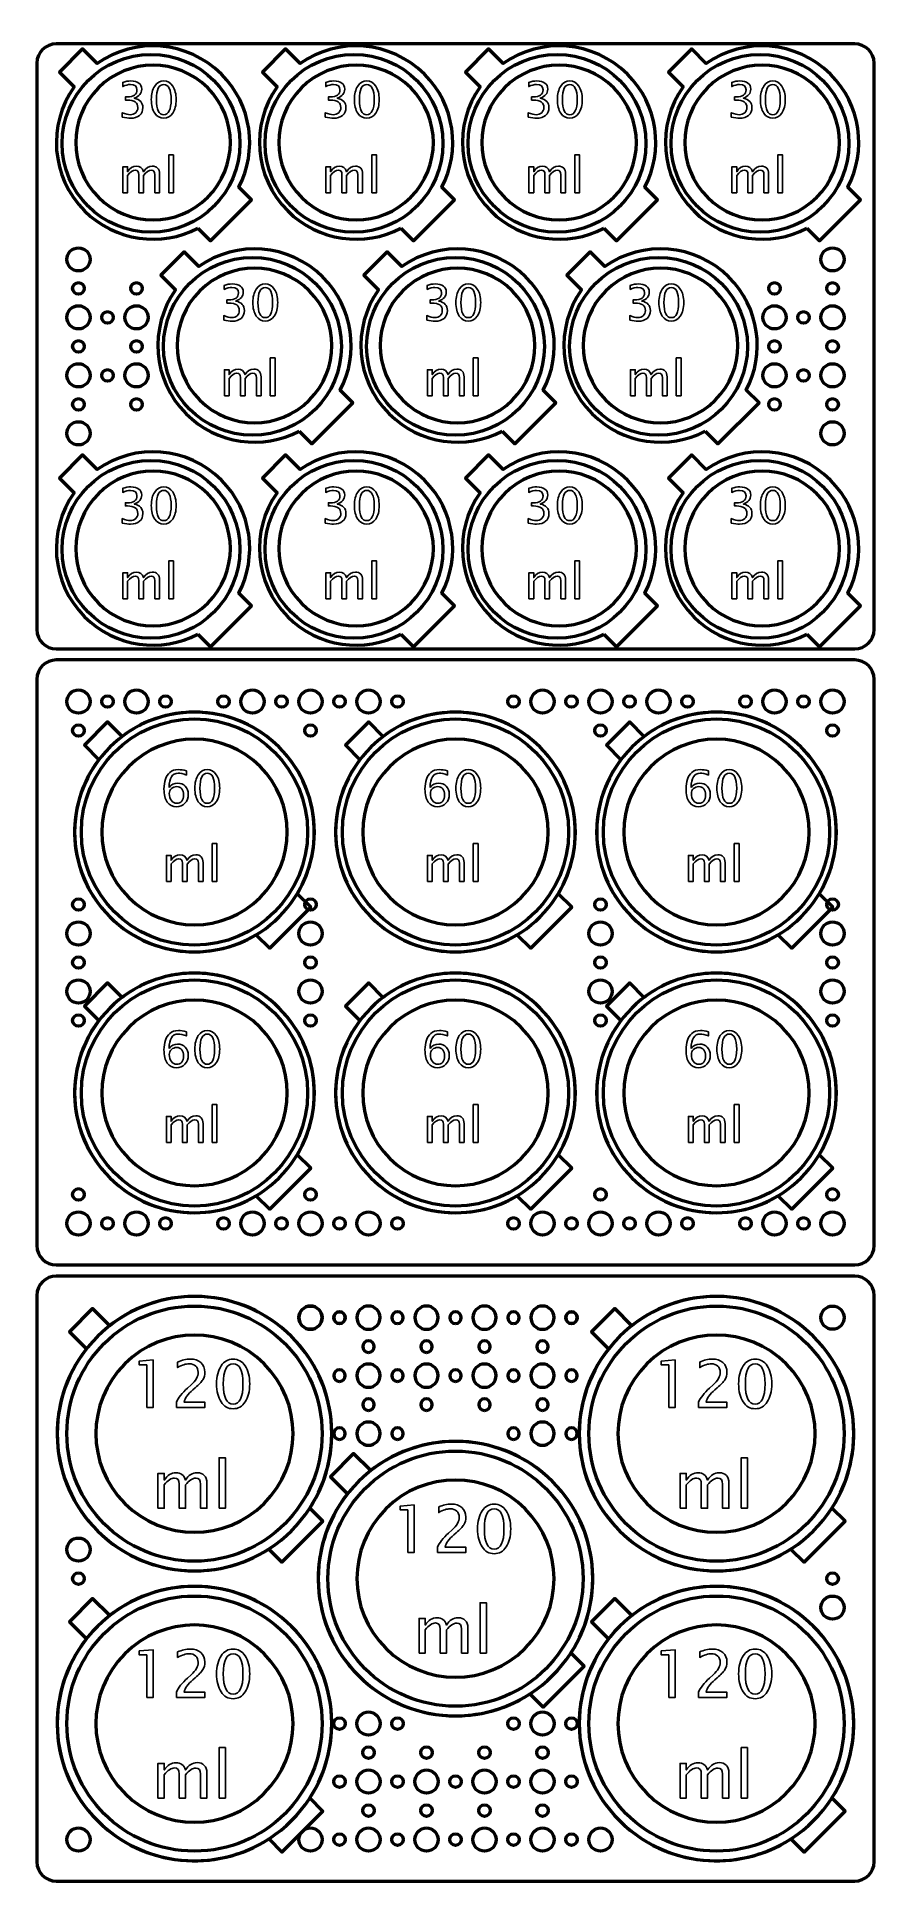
# Model space of a CAD drawing. Header units: centimetres. Extents: x -10.8 to 10.8, y -23.8 to 23.9.
import ezdxf

# ---------------------------------------------------------------- set-up
doc = ezdxf.new("R2010")
doc.units = ezdxf.units.CM
doc.header["$MEASUREMENT"] = 0
doc.layers.add('Layer 1', color=7, linetype='Continuous')

msp = doc.modelspace()

# ---------------------------------------------------------------- linework, layer by layer
at = {"layer": 'Layer 1', "lineweight": 53}
for centre, major_axis in [((-7.875, 21.1875), (0, 2.3)), ((-2.625, 21.1875), (0, 2.3)), ((2.625, 21.1875), (0, 2.3)), ((7.875, 21.1875), (0, 2.3)), ((-9.75, 18.1875), (0, 0.3)), ((-5.25, 15.9375), (0, 2.3)), ((0, 15.9375), (0, 2.3)), ((5.25, 15.9375), (0, 2.3)), ((9.75, 18.1875), (0, 0.3)), ((-9.75, 17.4375), (0, 0.15)), ((-8.25, 17.4375), (0, 0.15)), ((8.25, 17.4375), (0, 0.15)), ((9.75, 17.4375), (0, 0.15)), ((-9.75, 16.6875), (0, 0.3)), ((-9, 16.6875), (0, 0.15)), ((-8.25, 16.6875), (0, 0.3)), ((8.25, 16.6875), (0, 0.3)), ((9, 16.6875), (0, 0.15)), ((9.75, 16.6875), (0, 0.3)), ((-9.75, 15.9375), (0, 0.15)), ((-8.25, 15.9375), (0, 0.15)), ((8.25, 15.9375), (0, 0.15)), ((9.75, 15.9375), (0, 0.15)), ((-9.75, 15.1875), (0, 0.3)), ((-9, 15.1875), (0, 0.15)), ((-8.25, 15.1875), (0, 0.3)), ((8.25, 15.1875), (0, 0.3)), ((9, 15.1875), (0, 0.15)), ((9.75, 15.1875), (0, 0.3)), ((-9.75, 14.4375), (0, 0.15)), ((-8.25, 14.4375), (0, 0.15)), ((8.25, 14.4375), (0, 0.15)), ((9.75, 14.4375), (0, 0.15)), ((-9.75, 13.6875), (0, 0.3)), ((9.75, 13.6875), (0, 0.3)), ((-7.875, 10.6875), (0, 2.3)), ((-2.625, 10.6875), (0, 2.3)), ((2.625, 10.6875), (0, 2.3)), ((7.875, 10.6875), (0, 2.3)), ((-9.75, 6.75), (0, 0.3)), ((-9, 6.75), (0, 0.15)), ((-8.25, 6.75), (0, 0.3)), ((-7.5, 6.75), (0, 0.15)), ((-6, 6.75), (0, 0.15)), ((-5.25, 6.75), (0, 0.3)), ((-4.5, 6.75), (0, 0.15)), ((-3.75, 6.75), (0, 0.3)), ((-3, 6.75), (0, 0.15)), ((-2.25, 6.75), (0, 0.3)), ((-1.5, 6.75), (0, 0.15)), ((1.5, 6.75), (0, 0.15)), ((2.25, 6.75), (0, 0.3)), ((3, 6.75), (0, 0.15)), ((3.75, 6.75), (0, 0.3)), ((4.5, 6.75), (0, 0.15)), ((5.25, 6.75), (0, 0.3)), ((6, 6.75), (0, 0.15)), ((7.5, 6.75), (0, 0.15)), ((8.25, 6.75), (0, 0.3)), ((9, 6.75), (0, 0.15)), ((9.75, 6.75), (0, 0.3)), ((-6.75, 3.375), (0, 2.925)), ((0, 3.375), (0, 2.925)), ((6.75, 3.375), (0, 2.925)), ((-9.75, 6), (0, 0.15)), ((-3.75, 6), (0, 0.15)), ((3.75, 6), (0, 0.15)), ((9.75, 6), (0, 0.15)), ((-9.75, 1.5), (0, 0.15)), ((-3.75, 1.5), (0, 0.15)), ((3.75, 1.5), (0, 0.15)), ((9.75, 1.5), (0, 0.15)), ((-9.75, 0.75), (0, 0.3)), ((-3.75, 0.75), (0, 0.3)), ((3.75, 0.75), (0, 0.3)), ((9.75, 0.75), (0, 0.3)), ((-9.75, 0), (0, 0.15)), ((-3.75, 0), (0, 0.15)), ((3.75, 0), (0, 0.15)), ((9.75, 0), (0, 0.15)), ((-9.75, -0.75), (0, 0.3)), ((-6.75, -3.375), (0, 2.925)), ((-3.75, -0.75), (0, 0.3)), ((0, -3.375), (0, 2.925)), ((3.75, -0.75), (0, 0.3)), ((6.75, -3.375), (0, 2.925)), ((9.75, -0.75), (0, 0.3)), ((-9.75, -1.5), (0, 0.15)), ((-3.75, -1.5), (0, 0.15)), ((3.75, -1.5), (0, 0.15)), ((9.75, -1.5), (0, 0.15)), ((-9.75, -6), (0, 0.15)), ((-3.75, -6), (0, 0.15)), ((3.75, -6), (0, 0.15)), ((9.75, -6), (0, 0.15)), ((-9.75, -6.75), (0, 0.3)), ((-9, -6.75), (0, 0.15)), ((-8.25, -6.75), (0, 0.3)), ((-7.5, -6.75), (0, 0.15)), ((-6, -6.75), (0, 0.15)), ((-5.25, -6.75), (0, 0.3)), ((-4.5, -6.75), (0, 0.15)), ((-3.75, -6.75), (0, 0.3)), ((-3, -6.75), (0, 0.15)), ((-2.25, -6.75), (0, 0.3)), ((-1.5, -6.75), (0, 0.15)), ((1.5, -6.75), (0, 0.15)), ((2.25, -6.75), (0, 0.3)), ((3, -6.75), (0, 0.15)), ((3.75, -6.75), (0, 0.3)), ((4.5, -6.75), (0, 0.15)), ((5.25, -6.75), (0, 0.3)), ((6, -6.75), (0, 0.15)), ((7.5, -6.75), (0, 0.15)), ((8.25, -6.75), (0, 0.3)), ((9, -6.75), (0, 0.15)), ((9.75, -6.75), (0, 0.3)), ((-6.75, -12.1875), (0, 3.3)), ((-3.75, -9.1875), (0, 0.3)), ((-3, -9.1875), (0, 0.15)), ((3, -9.1875), (0, 0.15)), ((6.75, -12.1875), (0, 3.3)), ((9.75, -9.1875), (0, 0.3)), ((0, -15.9375), (0, 3.3)), ((-9.75, -15.1875), (0, 0.3)), ((-9.75, -15.9375), (0, 0.15)), ((9.75, -15.9375), (0, 0.15)), ((-6.75, -19.6875), (0, 3.3)), ((6.75, -19.6875), (0, 3.3)), ((9.75, -16.6875), (0, 0.3)), ((-3, -19.6875), (0, 0.15)), ((-2.25, -19.6875), (0, 0.3)), ((-1.5, -19.6875), (0, 0.15)), ((1.5, -19.6875), (0, 0.15)), ((2.25, -19.6875), (0, 0.3)), ((3, -19.6875), (0, 0.15)), ((-2.25, -20.4375), (0, 0.15)), ((-0.75, -20.4375), (0, 0.15)), ((0.75, -20.4375), (0, 0.15)), ((2.25, -20.4375), (0, 0.15)), ((-2.25, -21.1875), (0, 0.3)), ((-0.75, -21.1875), (0, 0.3)), ((0.75, -21.1875), (0, 0.3)), ((2.25, -21.1875), (0, 0.3)), ((-3, -21.1875), (0, 0.15)), ((-1.5, -21.1875), (0, 0.15)), ((0, -21.1875), (0, 0.15)), ((1.5, -21.1875), (0, 0.15)), ((3, -21.1875), (0, 0.15)), ((-2.25, -21.9375), (0, 0.15)), ((-0.75, -21.9375), (0, 0.15)), ((0.75, -21.9375), (0, 0.15)), ((2.25, -21.9375), (0, 0.15)), ((-9.75, -22.6875), (0, 0.3)), ((-3.75, -22.6875), (0, 0.3)), ((-2.25, -22.6875), (0, 0.3)), ((-0.75, -22.6875), (0, 0.3)), ((0.75, -22.6875), (0, 0.3)), ((2.25, -22.6875), (0, 0.3)), ((3.75, -22.6875), (0, 0.3)), ((-3, -22.6875), (0, 0.15)), ((-1.5, -22.6875), (0, 0.15)), ((0, -22.6875), (0, 0.15)), ((1.5, -22.6875), (0, 0.15)), ((3, -22.6875), (0, 0.15))]:
    msp.add_ellipse(centre, major_axis=major_axis, ratio=1, dxfattribs=at)
at = {"layer": 'Layer 1', "color": 4, "lineweight": 53}
for points, knots in [([(-6.66552, 18.99236), (-7.60798, 18.50044), (-8.7982, 18.65016), (-9.58973, 19.4417), (-9.58973, 19.4417), (-10.46359, 20.31556), (-10.55515, 21.67531), (-9.8647, 22.65116), (-9.8647, 22.65116), (-9.8647, 22.65116), (-10.24381, 23.03027), (-10.24381, 23.03027), (-10.24381, 23.03027), (-10.24381, 23.03027), (-9.64277, 23.63131), (-9.64277, 23.63131), (-9.64277, 23.63131), (-9.64277, 23.63131), (-9.26366, 23.2522), (-9.26366, 23.2522), (-9.26366, 23.2522), (-8.28781, 23.94265), (-6.92806, 23.85109), (-6.0542, 22.97723), (-6.0542, 22.97723), (-5.26266, 22.1857), (-5.11294, 20.99548), (-5.60486, 20.05302), (-5.60486, 20.05302), (-5.60486, 20.05302), (-5.27638, 19.72454), (-5.27638, 19.72454), (-5.27638, 19.72454), (-5.27638, 19.72454), (-6.33704, 18.66388), (-6.33704, 18.66388), (-6.33704, 18.66388), (-6.33704, 18.66388), (-6.66552, 18.99236), (-6.66552, 18.99236)], [0, 0, 0, 0, 0.09090909, 0.09090909, 0.09090909, 0.09090909, 0.18181818, 0.18181818, 0.18181818, 0.18181818, 0.27272727, 0.27272727, 0.27272727, 0.27272727, 0.36363636, 0.36363636, 0.36363636, 0.36363636, 0.45454545, 0.45454545, 0.45454545, 0.45454545, 0.54545455, 0.54545455, 0.54545455, 0.54545455, 0.63636364, 0.63636364, 0.63636364, 0.63636364, 0.72727273, 0.72727273, 0.72727273, 0.72727273, 0.81818182, 0.81818182, 0.81818182, 0.81818182, 1, 1, 1, 1]), ([(-1.41552, 18.99236), (-2.35798, 18.50044), (-3.5482, 18.65016), (-4.33973, 19.4417), (-4.33973, 19.4417), (-5.21359, 20.31556), (-5.30515, 21.67531), (-4.6147, 22.65116), (-4.6147, 22.65116), (-4.6147, 22.65116), (-4.99381, 23.03027), (-4.99381, 23.03027), (-4.99381, 23.03027), (-4.99381, 23.03027), (-4.39277, 23.63131), (-4.39277, 23.63131), (-4.39277, 23.63131), (-4.39277, 23.63131), (-4.01366, 23.2522), (-4.01366, 23.2522), (-4.01366, 23.2522), (-3.03781, 23.94265), (-1.67806, 23.85109), (-0.8042, 22.97723), (-0.8042, 22.97723), (-0.01266, 22.1857), (0.13706, 20.99548), (-0.35486, 20.05302), (-0.35486, 20.05302), (-0.35486, 20.05302), (-0.02638, 19.72454), (-0.02638, 19.72454), (-0.02638, 19.72454), (-0.02638, 19.72454), (-1.08704, 18.66388), (-1.08704, 18.66388), (-1.08704, 18.66388), (-1.08704, 18.66388), (-1.41552, 18.99236), (-1.41552, 18.99236)], [0, 0, 0, 0, 0.09090909, 0.09090909, 0.09090909, 0.09090909, 0.18181818, 0.18181818, 0.18181818, 0.18181818, 0.27272727, 0.27272727, 0.27272727, 0.27272727, 0.36363636, 0.36363636, 0.36363636, 0.36363636, 0.45454545, 0.45454545, 0.45454545, 0.45454545, 0.54545455, 0.54545455, 0.54545455, 0.54545455, 0.63636364, 0.63636364, 0.63636364, 0.63636364, 0.72727273, 0.72727273, 0.72727273, 0.72727273, 0.81818182, 0.81818182, 0.81818182, 0.81818182, 1, 1, 1, 1]), ([(3.83448, 18.99236), (2.89202, 18.50044), (1.7018, 18.65016), (0.91027, 19.4417), (0.91027, 19.4417), (0.03641, 20.31556), (-0.05515, 21.67531), (0.6353, 22.65116), (0.6353, 22.65116), (0.6353, 22.65116), (0.25619, 23.03027), (0.25619, 23.03027), (0.25619, 23.03027), (0.25619, 23.03027), (0.85723, 23.63131), (0.85723, 23.63131), (0.85723, 23.63131), (0.85723, 23.63131), (1.23634, 23.2522), (1.23634, 23.2522), (1.23634, 23.2522), (2.21219, 23.94265), (3.57194, 23.85109), (4.4458, 22.97723), (4.4458, 22.97723), (5.23734, 22.1857), (5.38706, 20.99548), (4.89514, 20.05302), (4.89514, 20.05302), (4.89514, 20.05302), (5.22362, 19.72454), (5.22362, 19.72454), (5.22362, 19.72454), (5.22362, 19.72454), (4.16296, 18.66388), (4.16296, 18.66388), (4.16296, 18.66388), (4.16296, 18.66388), (3.83448, 18.99236), (3.83448, 18.99236)], [0, 0, 0, 0, 0.09090909, 0.09090909, 0.09090909, 0.09090909, 0.18181818, 0.18181818, 0.18181818, 0.18181818, 0.27272727, 0.27272727, 0.27272727, 0.27272727, 0.36363636, 0.36363636, 0.36363636, 0.36363636, 0.45454545, 0.45454545, 0.45454545, 0.45454545, 0.54545455, 0.54545455, 0.54545455, 0.54545455, 0.63636364, 0.63636364, 0.63636364, 0.63636364, 0.72727273, 0.72727273, 0.72727273, 0.72727273, 0.81818182, 0.81818182, 0.81818182, 0.81818182, 1, 1, 1, 1]), ([(9.08448, 18.99236), (8.14202, 18.50044), (6.9518, 18.65016), (6.16027, 19.4417), (6.16027, 19.4417), (5.28641, 20.31556), (5.19485, 21.67531), (5.8853, 22.65116), (5.8853, 22.65116), (5.8853, 22.65116), (5.50619, 23.03027), (5.50619, 23.03027), (5.50619, 23.03027), (5.50619, 23.03027), (6.10723, 23.63131), (6.10723, 23.63131), (6.10723, 23.63131), (6.10723, 23.63131), (6.48634, 23.2522), (6.48634, 23.2522), (6.48634, 23.2522), (7.46219, 23.94265), (8.82194, 23.85109), (9.6958, 22.97723), (9.6958, 22.97723), (10.48734, 22.1857), (10.63706, 20.99548), (10.14514, 20.05302), (10.14514, 20.05302), (10.14514, 20.05302), (10.47362, 19.72454), (10.47362, 19.72454), (10.47362, 19.72454), (10.47362, 19.72454), (9.41296, 18.66388), (9.41296, 18.66388), (9.41296, 18.66388), (9.41296, 18.66388), (9.08448, 18.99236), (9.08448, 18.99236)], [0, 0, 0, 0, 0.09090909, 0.09090909, 0.09090909, 0.09090909, 0.18181818, 0.18181818, 0.18181818, 0.18181818, 0.27272727, 0.27272727, 0.27272727, 0.27272727, 0.36363636, 0.36363636, 0.36363636, 0.36363636, 0.45454545, 0.45454545, 0.45454545, 0.45454545, 0.54545455, 0.54545455, 0.54545455, 0.54545455, 0.63636364, 0.63636364, 0.63636364, 0.63636364, 0.72727273, 0.72727273, 0.72727273, 0.72727273, 0.81818182, 0.81818182, 0.81818182, 0.81818182, 1, 1, 1, 1]), ([(-6.40775, 19.79525), (-7.1888, 19.01421), (-8.45513, 19.01421), (-9.23618, 19.79525), (-9.23618, 19.79525), (-10.01723, 20.5763), (-10.01723, 21.84263), (-9.23618, 22.62368), (-9.23618, 22.62368), (-8.45513, 23.40473), (-7.1888, 23.40473), (-6.40775, 22.62368), (-6.40775, 22.62368), (-5.62671, 21.84263), (-5.62671, 20.5763), (-6.40775, 19.79525)], [0, 0, 0, 0, 0.2, 0.2, 0.2, 0.2, 0.4, 0.4, 0.4, 0.4, 0.6, 0.6, 0.6, 0.6, 1, 1, 1, 1]), ([(-1.15775, 19.79525), (-1.9388, 19.01421), (-3.20513, 19.01421), (-3.98618, 19.79525), (-3.98618, 19.79525), (-4.76723, 20.5763), (-4.76723, 21.84263), (-3.98618, 22.62368), (-3.98618, 22.62368), (-3.20513, 23.40473), (-1.9388, 23.40473), (-1.15775, 22.62368), (-1.15775, 22.62368), (-0.37671, 21.84263), (-0.37671, 20.5763), (-1.15775, 19.79525)], [0, 0, 0, 0, 0.2, 0.2, 0.2, 0.2, 0.4, 0.4, 0.4, 0.4, 0.6, 0.6, 0.6, 0.6, 1, 1, 1, 1]), ([(4.09225, 19.79525), (3.3112, 19.01421), (2.04487, 19.01421), (1.26382, 19.79525), (1.26382, 19.79525), (0.48277, 20.5763), (0.48277, 21.84263), (1.26382, 22.62368), (1.26382, 22.62368), (2.04487, 23.40473), (3.3112, 23.40473), (4.09225, 22.62368), (4.09225, 22.62368), (4.87329, 21.84263), (4.87329, 20.5763), (4.09225, 19.79525)], [0, 0, 0, 0, 0.2, 0.2, 0.2, 0.2, 0.4, 0.4, 0.4, 0.4, 0.6, 0.6, 0.6, 0.6, 1, 1, 1, 1]), ([(9.34225, 19.79525), (8.5612, 19.01421), (7.29487, 19.01421), (6.51382, 19.79525), (6.51382, 19.79525), (5.73277, 20.5763), (5.73277, 21.84263), (6.51382, 22.62368), (6.51382, 22.62368), (7.29487, 23.40473), (8.5612, 23.40473), (9.34225, 22.62368), (9.34225, 22.62368), (10.12329, 21.84263), (10.12329, 20.5763), (9.34225, 19.79525)], [0, 0, 0, 0, 0.2, 0.2, 0.2, 0.2, 0.4, 0.4, 0.4, 0.4, 0.6, 0.6, 0.6, 0.6, 1, 1, 1, 1]), ([(-4.04052, 13.74236), (-4.98298, 13.25044), (-6.1732, 13.40016), (-6.96473, 14.1917), (-6.96473, 14.1917), (-7.83859, 15.06556), (-7.93015, 16.42531), (-7.2397, 17.40116), (-7.2397, 17.40116), (-7.2397, 17.40116), (-7.61881, 17.78027), (-7.61881, 17.78027), (-7.61881, 17.78027), (-7.61881, 17.78027), (-7.01777, 18.38131), (-7.01777, 18.38131), (-7.01777, 18.38131), (-7.01777, 18.38131), (-6.63866, 18.0022), (-6.63866, 18.0022), (-6.63866, 18.0022), (-5.66281, 18.69265), (-4.30306, 18.60109), (-3.4292, 17.72723), (-3.4292, 17.72723), (-2.63766, 16.9357), (-2.48794, 15.74548), (-2.97986, 14.80302), (-2.97986, 14.80302), (-2.97986, 14.80302), (-2.65138, 14.47454), (-2.65138, 14.47454), (-2.65138, 14.47454), (-2.65138, 14.47454), (-3.71204, 13.41388), (-3.71204, 13.41388), (-3.71204, 13.41388), (-3.71204, 13.41388), (-4.04052, 13.74236), (-4.04052, 13.74236)], [0, 0, 0, 0, 0.09090909, 0.09090909, 0.09090909, 0.09090909, 0.18181818, 0.18181818, 0.18181818, 0.18181818, 0.27272727, 0.27272727, 0.27272727, 0.27272727, 0.36363636, 0.36363636, 0.36363636, 0.36363636, 0.45454545, 0.45454545, 0.45454545, 0.45454545, 0.54545455, 0.54545455, 0.54545455, 0.54545455, 0.63636364, 0.63636364, 0.63636364, 0.63636364, 0.72727273, 0.72727273, 0.72727273, 0.72727273, 0.81818182, 0.81818182, 0.81818182, 0.81818182, 1, 1, 1, 1]), ([(1.20948, 13.74236), (0.26702, 13.25044), (-0.9232, 13.40016), (-1.71473, 14.1917), (-1.71473, 14.1917), (-2.58859, 15.06556), (-2.68015, 16.42531), (-1.9897, 17.40116), (-1.9897, 17.40116), (-1.9897, 17.40116), (-2.36881, 17.78027), (-2.36881, 17.78027), (-2.36881, 17.78027), (-2.36881, 17.78027), (-1.76777, 18.38131), (-1.76777, 18.38131), (-1.76777, 18.38131), (-1.76777, 18.38131), (-1.38866, 18.0022), (-1.38866, 18.0022), (-1.38866, 18.0022), (-0.41281, 18.69265), (0.94694, 18.60109), (1.8208, 17.72723), (1.8208, 17.72723), (2.61234, 16.9357), (2.76206, 15.74548), (2.27014, 14.80302), (2.27014, 14.80302), (2.27014, 14.80302), (2.59862, 14.47454), (2.59862, 14.47454), (2.59862, 14.47454), (2.59862, 14.47454), (1.53796, 13.41388), (1.53796, 13.41388), (1.53796, 13.41388), (1.53796, 13.41388), (1.20948, 13.74236), (1.20948, 13.74236)], [0, 0, 0, 0, 0.09090909, 0.09090909, 0.09090909, 0.09090909, 0.18181818, 0.18181818, 0.18181818, 0.18181818, 0.27272727, 0.27272727, 0.27272727, 0.27272727, 0.36363636, 0.36363636, 0.36363636, 0.36363636, 0.45454545, 0.45454545, 0.45454545, 0.45454545, 0.54545455, 0.54545455, 0.54545455, 0.54545455, 0.63636364, 0.63636364, 0.63636364, 0.63636364, 0.72727273, 0.72727273, 0.72727273, 0.72727273, 0.81818182, 0.81818182, 0.81818182, 0.81818182, 1, 1, 1, 1]), ([(6.45948, 13.74236), (5.51702, 13.25044), (4.3268, 13.40016), (3.53527, 14.1917), (3.53527, 14.1917), (2.66141, 15.06556), (2.56985, 16.42531), (3.2603, 17.40116), (3.2603, 17.40116), (3.2603, 17.40116), (2.88119, 17.78027), (2.88119, 17.78027), (2.88119, 17.78027), (2.88119, 17.78027), (3.48223, 18.38131), (3.48223, 18.38131), (3.48223, 18.38131), (3.48223, 18.38131), (3.86134, 18.0022), (3.86134, 18.0022), (3.86134, 18.0022), (4.83719, 18.69265), (6.19694, 18.60109), (7.0708, 17.72723), (7.0708, 17.72723), (7.86234, 16.9357), (8.01206, 15.74548), (7.52014, 14.80302), (7.52014, 14.80302), (7.52014, 14.80302), (7.84862, 14.47454), (7.84862, 14.47454), (7.84862, 14.47454), (7.84862, 14.47454), (6.78796, 13.41388), (6.78796, 13.41388), (6.78796, 13.41388), (6.78796, 13.41388), (6.45948, 13.74236), (6.45948, 13.74236)], [0, 0, 0, 0, 0.09090909, 0.09090909, 0.09090909, 0.09090909, 0.18181818, 0.18181818, 0.18181818, 0.18181818, 0.27272727, 0.27272727, 0.27272727, 0.27272727, 0.36363636, 0.36363636, 0.36363636, 0.36363636, 0.45454545, 0.45454545, 0.45454545, 0.45454545, 0.54545455, 0.54545455, 0.54545455, 0.54545455, 0.63636364, 0.63636364, 0.63636364, 0.63636364, 0.72727273, 0.72727273, 0.72727273, 0.72727273, 0.81818182, 0.81818182, 0.81818182, 0.81818182, 1, 1, 1, 1]), ([(-3.78275, 14.54525), (-4.5638, 13.76421), (-5.83013, 13.76421), (-6.61118, 14.54525), (-6.61118, 14.54525), (-7.39223, 15.3263), (-7.39223, 16.59263), (-6.61118, 17.37368), (-6.61118, 17.37368), (-5.83013, 18.15473), (-4.5638, 18.15473), (-3.78275, 17.37368), (-3.78275, 17.37368), (-3.00171, 16.59263), (-3.00171, 15.3263), (-3.78275, 14.54525)], [0, 0, 0, 0, 0.2, 0.2, 0.2, 0.2, 0.4, 0.4, 0.4, 0.4, 0.6, 0.6, 0.6, 0.6, 1, 1, 1, 1]), ([(1.46725, 14.54525), (0.6862, 13.76421), (-0.58013, 13.76421), (-1.36118, 14.54525), (-1.36118, 14.54525), (-2.14223, 15.3263), (-2.14223, 16.59263), (-1.36118, 17.37368), (-1.36118, 17.37368), (-0.58013, 18.15473), (0.6862, 18.15473), (1.46725, 17.37368), (1.46725, 17.37368), (2.24829, 16.59263), (2.24829, 15.3263), (1.46725, 14.54525)], [0, 0, 0, 0, 0.2, 0.2, 0.2, 0.2, 0.4, 0.4, 0.4, 0.4, 0.6, 0.6, 0.6, 0.6, 1, 1, 1, 1]), ([(6.71725, 14.54525), (5.9362, 13.76421), (4.66987, 13.76421), (3.88882, 14.54525), (3.88882, 14.54525), (3.10777, 15.3263), (3.10777, 16.59263), (3.88882, 17.37368), (3.88882, 17.37368), (4.66987, 18.15473), (5.9362, 18.15473), (6.71725, 17.37368), (6.71725, 17.37368), (7.49829, 16.59263), (7.49829, 15.3263), (6.71725, 14.54525)], [0, 0, 0, 0, 0.2, 0.2, 0.2, 0.2, 0.4, 0.4, 0.4, 0.4, 0.6, 0.6, 0.6, 0.6, 1, 1, 1, 1]), ([(-6.66552, 8.49236), (-7.60798, 8.00044), (-8.7982, 8.15016), (-9.58973, 8.9417), (-9.58973, 8.9417), (-10.46359, 9.81556), (-10.55515, 11.17531), (-9.8647, 12.15116), (-9.8647, 12.15116), (-9.8647, 12.15116), (-10.24381, 12.53027), (-10.24381, 12.53027), (-10.24381, 12.53027), (-10.24381, 12.53027), (-9.64277, 13.13131), (-9.64277, 13.13131), (-9.64277, 13.13131), (-9.64277, 13.13131), (-9.26366, 12.7522), (-9.26366, 12.7522), (-9.26366, 12.7522), (-8.28781, 13.44265), (-6.92806, 13.35109), (-6.0542, 12.47723), (-6.0542, 12.47723), (-5.26266, 11.6857), (-5.11294, 10.49548), (-5.60486, 9.55302), (-5.60486, 9.55302), (-5.60486, 9.55302), (-5.27638, 9.22454), (-5.27638, 9.22454), (-5.27638, 9.22454), (-5.27638, 9.22454), (-6.33704, 8.16388), (-6.33704, 8.16388), (-6.33704, 8.16388), (-6.33704, 8.16388), (-6.66552, 8.49236), (-6.66552, 8.49236)], [0, 0, 0, 0, 0.09090909, 0.09090909, 0.09090909, 0.09090909, 0.18181818, 0.18181818, 0.18181818, 0.18181818, 0.27272727, 0.27272727, 0.27272727, 0.27272727, 0.36363636, 0.36363636, 0.36363636, 0.36363636, 0.45454545, 0.45454545, 0.45454545, 0.45454545, 0.54545455, 0.54545455, 0.54545455, 0.54545455, 0.63636364, 0.63636364, 0.63636364, 0.63636364, 0.72727273, 0.72727273, 0.72727273, 0.72727273, 0.81818182, 0.81818182, 0.81818182, 0.81818182, 1, 1, 1, 1]), ([(-1.41552, 8.49236), (-2.35798, 8.00044), (-3.5482, 8.15016), (-4.33973, 8.9417), (-4.33973, 8.9417), (-5.21359, 9.81556), (-5.30515, 11.17531), (-4.6147, 12.15116), (-4.6147, 12.15116), (-4.6147, 12.15116), (-4.99381, 12.53027), (-4.99381, 12.53027), (-4.99381, 12.53027), (-4.99381, 12.53027), (-4.39277, 13.13131), (-4.39277, 13.13131), (-4.39277, 13.13131), (-4.39277, 13.13131), (-4.01366, 12.7522), (-4.01366, 12.7522), (-4.01366, 12.7522), (-3.03781, 13.44265), (-1.67806, 13.35109), (-0.8042, 12.47723), (-0.8042, 12.47723), (-0.01266, 11.6857), (0.13706, 10.49548), (-0.35486, 9.55302), (-0.35486, 9.55302), (-0.35486, 9.55302), (-0.02638, 9.22454), (-0.02638, 9.22454), (-0.02638, 9.22454), (-0.02638, 9.22454), (-1.08704, 8.16388), (-1.08704, 8.16388), (-1.08704, 8.16388), (-1.08704, 8.16388), (-1.41552, 8.49236), (-1.41552, 8.49236)], [0, 0, 0, 0, 0.09090909, 0.09090909, 0.09090909, 0.09090909, 0.18181818, 0.18181818, 0.18181818, 0.18181818, 0.27272727, 0.27272727, 0.27272727, 0.27272727, 0.36363636, 0.36363636, 0.36363636, 0.36363636, 0.45454545, 0.45454545, 0.45454545, 0.45454545, 0.54545455, 0.54545455, 0.54545455, 0.54545455, 0.63636364, 0.63636364, 0.63636364, 0.63636364, 0.72727273, 0.72727273, 0.72727273, 0.72727273, 0.81818182, 0.81818182, 0.81818182, 0.81818182, 1, 1, 1, 1]), ([(3.83448, 8.49236), (2.89202, 8.00044), (1.7018, 8.15016), (0.91027, 8.9417), (0.91027, 8.9417), (0.03641, 9.81556), (-0.05515, 11.17531), (0.6353, 12.15116), (0.6353, 12.15116), (0.6353, 12.15116), (0.25619, 12.53027), (0.25619, 12.53027), (0.25619, 12.53027), (0.25619, 12.53027), (0.85723, 13.13131), (0.85723, 13.13131), (0.85723, 13.13131), (0.85723, 13.13131), (1.23634, 12.7522), (1.23634, 12.7522), (1.23634, 12.7522), (2.21219, 13.44265), (3.57194, 13.35109), (4.4458, 12.47723), (4.4458, 12.47723), (5.23734, 11.6857), (5.38706, 10.49548), (4.89514, 9.55302), (4.89514, 9.55302), (4.89514, 9.55302), (5.22362, 9.22454), (5.22362, 9.22454), (5.22362, 9.22454), (5.22362, 9.22454), (4.16296, 8.16388), (4.16296, 8.16388), (4.16296, 8.16388), (4.16296, 8.16388), (3.83448, 8.49236), (3.83448, 8.49236)], [0, 0, 0, 0, 0.09090909, 0.09090909, 0.09090909, 0.09090909, 0.18181818, 0.18181818, 0.18181818, 0.18181818, 0.27272727, 0.27272727, 0.27272727, 0.27272727, 0.36363636, 0.36363636, 0.36363636, 0.36363636, 0.45454545, 0.45454545, 0.45454545, 0.45454545, 0.54545455, 0.54545455, 0.54545455, 0.54545455, 0.63636364, 0.63636364, 0.63636364, 0.63636364, 0.72727273, 0.72727273, 0.72727273, 0.72727273, 0.81818182, 0.81818182, 0.81818182, 0.81818182, 1, 1, 1, 1]), ([(9.08448, 8.49236), (8.14202, 8.00044), (6.9518, 8.15016), (6.16027, 8.9417), (6.16027, 8.9417), (5.28641, 9.81556), (5.19485, 11.17531), (5.8853, 12.15116), (5.8853, 12.15116), (5.8853, 12.15116), (5.50619, 12.53027), (5.50619, 12.53027), (5.50619, 12.53027), (5.50619, 12.53027), (6.10723, 13.13131), (6.10723, 13.13131), (6.10723, 13.13131), (6.10723, 13.13131), (6.48634, 12.7522), (6.48634, 12.7522), (6.48634, 12.7522), (7.46219, 13.44265), (8.82194, 13.35109), (9.6958, 12.47723), (9.6958, 12.47723), (10.48734, 11.6857), (10.63706, 10.49548), (10.14514, 9.55302), (10.14514, 9.55302), (10.14514, 9.55302), (10.47362, 9.22454), (10.47362, 9.22454), (10.47362, 9.22454), (10.47362, 9.22454), (9.41296, 8.16388), (9.41296, 8.16388), (9.41296, 8.16388), (9.41296, 8.16388), (9.08448, 8.49236), (9.08448, 8.49236)], [0, 0, 0, 0, 0.09090909, 0.09090909, 0.09090909, 0.09090909, 0.18181818, 0.18181818, 0.18181818, 0.18181818, 0.27272727, 0.27272727, 0.27272727, 0.27272727, 0.36363636, 0.36363636, 0.36363636, 0.36363636, 0.45454545, 0.45454545, 0.45454545, 0.45454545, 0.54545455, 0.54545455, 0.54545455, 0.54545455, 0.63636364, 0.63636364, 0.63636364, 0.63636364, 0.72727273, 0.72727273, 0.72727273, 0.72727273, 0.81818182, 0.81818182, 0.81818182, 0.81818182, 1, 1, 1, 1]), ([(-6.40775, 9.29525), (-7.1888, 8.51421), (-8.45513, 8.51421), (-9.23618, 9.29525), (-9.23618, 9.29525), (-10.01723, 10.0763), (-10.01723, 11.34263), (-9.23618, 12.12368), (-9.23618, 12.12368), (-8.45513, 12.90473), (-7.1888, 12.90473), (-6.40775, 12.12368), (-6.40775, 12.12368), (-5.62671, 11.34263), (-5.62671, 10.0763), (-6.40775, 9.29525)], [0, 0, 0, 0, 0.2, 0.2, 0.2, 0.2, 0.4, 0.4, 0.4, 0.4, 0.6, 0.6, 0.6, 0.6, 1, 1, 1, 1]), ([(-1.15775, 9.29525), (-1.9388, 8.51421), (-3.20513, 8.51421), (-3.98618, 9.29525), (-3.98618, 9.29525), (-4.76723, 10.0763), (-4.76723, 11.34263), (-3.98618, 12.12368), (-3.98618, 12.12368), (-3.20513, 12.90473), (-1.9388, 12.90473), (-1.15775, 12.12368), (-1.15775, 12.12368), (-0.37671, 11.34263), (-0.37671, 10.0763), (-1.15775, 9.29525)], [0, 0, 0, 0, 0.2, 0.2, 0.2, 0.2, 0.4, 0.4, 0.4, 0.4, 0.6, 0.6, 0.6, 0.6, 1, 1, 1, 1]), ([(4.09225, 9.29525), (3.3112, 8.51421), (2.04487, 8.51421), (1.26382, 9.29525), (1.26382, 9.29525), (0.48277, 10.0763), (0.48277, 11.34263), (1.26382, 12.12368), (1.26382, 12.12368), (2.04487, 12.90473), (3.3112, 12.90473), (4.09225, 12.12368), (4.09225, 12.12368), (4.87329, 11.34263), (4.87329, 10.0763), (4.09225, 9.29525)], [0, 0, 0, 0, 0.2, 0.2, 0.2, 0.2, 0.4, 0.4, 0.4, 0.4, 0.6, 0.6, 0.6, 0.6, 1, 1, 1, 1]), ([(9.34225, 9.29525), (8.5612, 8.51421), (7.29487, 8.51421), (6.51382, 9.29525), (6.51382, 9.29525), (5.73277, 10.0763), (5.73277, 11.34263), (6.51382, 12.12368), (6.51382, 12.12368), (7.29487, 12.90473), (8.5612, 12.90473), (9.34225, 12.12368), (9.34225, 12.12368), (10.12329, 11.34263), (10.12329, 10.0763), (9.34225, 9.29525)], [0, 0, 0, 0, 0.2, 0.2, 0.2, 0.2, 0.4, 0.4, 0.4, 0.4, 0.6, 0.6, 0.6, 0.6, 1, 1, 1, 1]), ([(-8.94204, 5.56704), (-7.7314, 6.77767), (-5.76861, 6.77767), (-4.55797, 5.56704), (-4.55797, 5.56704), (-3.34734, 4.3564), (-3.34734, 2.39361), (-4.55797, 1.18297), (-4.55797, 1.18297), (-5.76861, -0.02766), (-7.7314, -0.02766), (-8.94204, 1.18297), (-8.94204, 1.18297), (-10.15267, 2.39361), (-10.15267, 4.3564), (-8.94204, 5.56704)], [0, 0, 0, 0, 0.2, 0.2, 0.2, 0.2, 0.4, 0.4, 0.4, 0.4, 0.6, 0.6, 0.6, 0.6, 1, 1, 1, 1]), ([(-8.62092, 5.84696), (-7.40599, 6.76886), (-5.66664, 6.6757), (-4.55797, 5.56704), (-4.55797, 5.56704), (-3.53024, 4.5393), (-3.37517, 2.96956), (-4.09239, 1.77805), (-4.09239, 1.77805), (-4.09239, 1.77805), (-3.7448, 1.43046), (-3.7448, 1.43046), (-3.7448, 1.43046), (-3.7448, 1.43046), (-4.80546, 0.3698), (-4.80546, 0.3698), (-4.80546, 0.3698), (-4.80546, 0.3698), (-5.15305, 0.71739), (-5.15305, 0.71739), (-5.15305, 0.71739), (-6.34456, 0.00017), (-7.9143, 0.15524), (-8.94204, 1.18297), (-8.94204, 1.18297), (-10.0507, 2.29164), (-10.14386, 4.03099), (-9.22196, 5.24592), (-9.22196, 5.24592), (-9.22196, 5.24592), (-9.59611, 5.62007), (-9.59611, 5.62007), (-9.59611, 5.62007), (-9.59611, 5.62007), (-8.99507, 6.22111), (-8.99507, 6.22111), (-8.99507, 6.22111), (-8.99507, 6.22111), (-8.62092, 5.84696), (-8.62092, 5.84696)], [0, 0, 0, 0, 0.09090909, 0.09090909, 0.09090909, 0.09090909, 0.18181818, 0.18181818, 0.18181818, 0.18181818, 0.27272727, 0.27272727, 0.27272727, 0.27272727, 0.36363636, 0.36363636, 0.36363636, 0.36363636, 0.45454545, 0.45454545, 0.45454545, 0.45454545, 0.54545455, 0.54545455, 0.54545455, 0.54545455, 0.63636364, 0.63636364, 0.63636364, 0.63636364, 0.72727273, 0.72727273, 0.72727273, 0.72727273, 0.81818182, 0.81818182, 0.81818182, 0.81818182, 1, 1, 1, 1]), ([(-2.19204, 5.56704), (-0.9814, 6.77767), (0.98139, 6.77767), (2.19203, 5.56704), (2.19203, 5.56704), (3.40266, 4.3564), (3.40266, 2.39361), (2.19203, 1.18297), (2.19203, 1.18297), (0.98139, -0.02766), (-0.9814, -0.02766), (-2.19204, 1.18297), (-2.19204, 1.18297), (-3.40267, 2.39361), (-3.40267, 4.3564), (-2.19204, 5.56704)], [0, 0, 0, 0, 0.2, 0.2, 0.2, 0.2, 0.4, 0.4, 0.4, 0.4, 0.6, 0.6, 0.6, 0.6, 1, 1, 1, 1]), ([(-1.87092, 5.84696), (-0.65599, 6.76886), (1.08336, 6.6757), (2.19203, 5.56704), (2.19203, 5.56704), (3.21976, 4.5393), (3.37483, 2.96956), (2.65761, 1.77805), (2.65761, 1.77805), (2.65761, 1.77805), (3.0052, 1.43046), (3.0052, 1.43046), (3.0052, 1.43046), (3.0052, 1.43046), (1.94454, 0.3698), (1.94454, 0.3698), (1.94454, 0.3698), (1.94454, 0.3698), (1.59695, 0.71739), (1.59695, 0.71739), (1.59695, 0.71739), (0.40544, 0.00017), (-1.1643, 0.15524), (-2.19204, 1.18297), (-2.19204, 1.18297), (-3.3007, 2.29164), (-3.39386, 4.03099), (-2.47196, 5.24592), (-2.47196, 5.24592), (-2.47196, 5.24592), (-2.84611, 5.62007), (-2.84611, 5.62007), (-2.84611, 5.62007), (-2.84611, 5.62007), (-2.24507, 6.22111), (-2.24507, 6.22111), (-2.24507, 6.22111), (-2.24507, 6.22111), (-1.87092, 5.84696), (-1.87092, 5.84696)], [0, 0, 0, 0, 0.09090909, 0.09090909, 0.09090909, 0.09090909, 0.18181818, 0.18181818, 0.18181818, 0.18181818, 0.27272727, 0.27272727, 0.27272727, 0.27272727, 0.36363636, 0.36363636, 0.36363636, 0.36363636, 0.45454545, 0.45454545, 0.45454545, 0.45454545, 0.54545455, 0.54545455, 0.54545455, 0.54545455, 0.63636364, 0.63636364, 0.63636364, 0.63636364, 0.72727273, 0.72727273, 0.72727273, 0.72727273, 0.81818182, 0.81818182, 0.81818182, 0.81818182, 1, 1, 1, 1]), ([(4.55796, 5.56704), (5.7686, 6.77767), (7.73139, 6.77767), (8.94203, 5.56704), (8.94203, 5.56704), (10.15266, 4.3564), (10.15266, 2.39361), (8.94203, 1.18297), (8.94203, 1.18297), (7.73139, -0.02766), (5.7686, -0.02766), (4.55796, 1.18297), (4.55796, 1.18297), (3.34733, 2.39361), (3.34733, 4.3564), (4.55796, 5.56704)], [0, 0, 0, 0, 0.2, 0.2, 0.2, 0.2, 0.4, 0.4, 0.4, 0.4, 0.6, 0.6, 0.6, 0.6, 1, 1, 1, 1]), ([(4.87908, 5.84696), (6.09401, 6.76886), (7.83336, 6.6757), (8.94203, 5.56704), (8.94203, 5.56704), (9.96976, 4.5393), (10.12483, 2.96956), (9.40761, 1.77805), (9.40761, 1.77805), (9.40761, 1.77805), (9.7552, 1.43046), (9.7552, 1.43046), (9.7552, 1.43046), (9.7552, 1.43046), (8.69454, 0.3698), (8.69454, 0.3698), (8.69454, 0.3698), (8.69454, 0.3698), (8.34695, 0.71739), (8.34695, 0.71739), (8.34695, 0.71739), (7.15544, 0.00017), (5.5857, 0.15524), (4.55796, 1.18297), (4.55796, 1.18297), (3.4493, 2.29164), (3.35614, 4.03099), (4.27804, 5.24592), (4.27804, 5.24592), (4.27804, 5.24592), (3.90389, 5.62007), (3.90389, 5.62007), (3.90389, 5.62007), (3.90389, 5.62007), (4.50493, 6.22111), (4.50493, 6.22111), (4.50493, 6.22111), (4.50493, 6.22111), (4.87908, 5.84696), (4.87908, 5.84696)], [0, 0, 0, 0, 0.09090909, 0.09090909, 0.09090909, 0.09090909, 0.18181818, 0.18181818, 0.18181818, 0.18181818, 0.27272727, 0.27272727, 0.27272727, 0.27272727, 0.36363636, 0.36363636, 0.36363636, 0.36363636, 0.45454545, 0.45454545, 0.45454545, 0.45454545, 0.54545455, 0.54545455, 0.54545455, 0.54545455, 0.63636364, 0.63636364, 0.63636364, 0.63636364, 0.72727273, 0.72727273, 0.72727273, 0.72727273, 0.81818182, 0.81818182, 0.81818182, 0.81818182, 1, 1, 1, 1]), ([(-8.44706, 5.07206), (-7.5098, 6.00932), (-5.99021, 6.00932), (-5.05295, 5.07206), (-5.05295, 5.07206), (-4.11569, 4.1348), (-4.11569, 2.61521), (-5.05295, 1.67795), (-5.05295, 1.67795), (-5.99021, 0.74069), (-7.5098, 0.74069), (-8.44706, 1.67795), (-8.44706, 1.67795), (-9.38432, 2.61521), (-9.38432, 4.1348), (-8.44706, 5.07206)], [0, 0, 0, 0, 0.2, 0.2, 0.2, 0.2, 0.4, 0.4, 0.4, 0.4, 0.6, 0.6, 0.6, 0.6, 1, 1, 1, 1]), ([(-1.69706, 5.07206), (-0.7598, 6.00932), (0.75979, 6.00932), (1.69705, 5.07206), (1.69705, 5.07206), (2.63431, 4.1348), (2.63431, 2.61521), (1.69705, 1.67795), (1.69705, 1.67795), (0.75979, 0.74069), (-0.7598, 0.74069), (-1.69706, 1.67795), (-1.69706, 1.67795), (-2.63432, 2.61521), (-2.63432, 4.1348), (-1.69706, 5.07206)], [0, 0, 0, 0, 0.2, 0.2, 0.2, 0.2, 0.4, 0.4, 0.4, 0.4, 0.6, 0.6, 0.6, 0.6, 1, 1, 1, 1]), ([(5.05294, 5.07206), (5.9902, 6.00932), (7.50979, 6.00932), (8.44705, 5.07206), (8.44705, 5.07206), (9.38431, 4.1348), (9.38431, 2.61521), (8.44705, 1.67795), (8.44705, 1.67795), (7.50979, 0.74069), (5.9902, 0.74069), (5.05294, 1.67795), (5.05294, 1.67795), (4.11568, 2.61521), (4.11568, 4.1348), (5.05294, 5.07206)], [0, 0, 0, 0, 0.2, 0.2, 0.2, 0.2, 0.4, 0.4, 0.4, 0.4, 0.6, 0.6, 0.6, 0.6, 1, 1, 1, 1]), ([(-8.94204, -1.18296), (-7.7314, 0.02767), (-5.76861, 0.02767), (-4.55797, -1.18296), (-4.55797, -1.18296), (-3.34734, -2.3936), (-3.34734, -4.35639), (-4.55797, -5.56703), (-4.55797, -5.56703), (-5.76861, -6.77766), (-7.7314, -6.77766), (-8.94204, -5.56703), (-8.94204, -5.56703), (-10.15267, -4.35639), (-10.15267, -2.3936), (-8.94204, -1.18296)], [0, 0, 0, 0, 0.2, 0.2, 0.2, 0.2, 0.4, 0.4, 0.4, 0.4, 0.6, 0.6, 0.6, 0.6, 1, 1, 1, 1]), ([(-8.62092, -0.90304), (-7.40599, 0.01886), (-5.66664, -0.0743), (-4.55797, -1.18296), (-4.55797, -1.18296), (-3.53024, -2.2107), (-3.37517, -3.78044), (-4.09239, -4.97195), (-4.09239, -4.97195), (-4.09239, -4.97195), (-3.7448, -5.31954), (-3.7448, -5.31954), (-3.7448, -5.31954), (-3.7448, -5.31954), (-4.80546, -6.3802), (-4.80546, -6.3802), (-4.80546, -6.3802), (-4.80546, -6.3802), (-5.15305, -6.03261), (-5.15305, -6.03261), (-5.15305, -6.03261), (-6.34456, -6.74983), (-7.9143, -6.59476), (-8.94204, -5.56703), (-8.94204, -5.56703), (-10.0507, -4.45836), (-10.14386, -2.71901), (-9.22196, -1.50408), (-9.22196, -1.50408), (-9.22196, -1.50408), (-9.59611, -1.12993), (-9.59611, -1.12993), (-9.59611, -1.12993), (-9.59611, -1.12993), (-8.99507, -0.52889), (-8.99507, -0.52889), (-8.99507, -0.52889), (-8.99507, -0.52889), (-8.62092, -0.90304), (-8.62092, -0.90304)], [0, 0, 0, 0, 0.09090909, 0.09090909, 0.09090909, 0.09090909, 0.18181818, 0.18181818, 0.18181818, 0.18181818, 0.27272727, 0.27272727, 0.27272727, 0.27272727, 0.36363636, 0.36363636, 0.36363636, 0.36363636, 0.45454545, 0.45454545, 0.45454545, 0.45454545, 0.54545455, 0.54545455, 0.54545455, 0.54545455, 0.63636364, 0.63636364, 0.63636364, 0.63636364, 0.72727273, 0.72727273, 0.72727273, 0.72727273, 0.81818182, 0.81818182, 0.81818182, 0.81818182, 1, 1, 1, 1]), ([(-2.19204, -1.18296), (-0.9814, 0.02767), (0.98139, 0.02767), (2.19203, -1.18296), (2.19203, -1.18296), (3.40266, -2.3936), (3.40266, -4.35639), (2.19203, -5.56703), (2.19203, -5.56703), (0.98139, -6.77766), (-0.9814, -6.77766), (-2.19204, -5.56703), (-2.19204, -5.56703), (-3.40267, -4.35639), (-3.40267, -2.3936), (-2.19204, -1.18296)], [0, 0, 0, 0, 0.2, 0.2, 0.2, 0.2, 0.4, 0.4, 0.4, 0.4, 0.6, 0.6, 0.6, 0.6, 1, 1, 1, 1]), ([(-1.87092, -0.90304), (-0.65599, 0.01886), (1.08336, -0.0743), (2.19203, -1.18296), (2.19203, -1.18296), (3.21976, -2.2107), (3.37483, -3.78044), (2.65761, -4.97195), (2.65761, -4.97195), (2.65761, -4.97195), (3.0052, -5.31954), (3.0052, -5.31954), (3.0052, -5.31954), (3.0052, -5.31954), (1.94454, -6.3802), (1.94454, -6.3802), (1.94454, -6.3802), (1.94454, -6.3802), (1.59695, -6.03261), (1.59695, -6.03261), (1.59695, -6.03261), (0.40544, -6.74983), (-1.1643, -6.59476), (-2.19204, -5.56703), (-2.19204, -5.56703), (-3.3007, -4.45836), (-3.39386, -2.71901), (-2.47196, -1.50408), (-2.47196, -1.50408), (-2.47196, -1.50408), (-2.84611, -1.12993), (-2.84611, -1.12993), (-2.84611, -1.12993), (-2.84611, -1.12993), (-2.24507, -0.52889), (-2.24507, -0.52889), (-2.24507, -0.52889), (-2.24507, -0.52889), (-1.87092, -0.90304), (-1.87092, -0.90304)], [0, 0, 0, 0, 0.09090909, 0.09090909, 0.09090909, 0.09090909, 0.18181818, 0.18181818, 0.18181818, 0.18181818, 0.27272727, 0.27272727, 0.27272727, 0.27272727, 0.36363636, 0.36363636, 0.36363636, 0.36363636, 0.45454545, 0.45454545, 0.45454545, 0.45454545, 0.54545455, 0.54545455, 0.54545455, 0.54545455, 0.63636364, 0.63636364, 0.63636364, 0.63636364, 0.72727273, 0.72727273, 0.72727273, 0.72727273, 0.81818182, 0.81818182, 0.81818182, 0.81818182, 1, 1, 1, 1]), ([(4.55796, -1.18296), (5.7686, 0.02767), (7.73139, 0.02767), (8.94203, -1.18296), (8.94203, -1.18296), (10.15266, -2.3936), (10.15266, -4.35639), (8.94203, -5.56703), (8.94203, -5.56703), (7.73139, -6.77766), (5.7686, -6.77766), (4.55796, -5.56703), (4.55796, -5.56703), (3.34733, -4.35639), (3.34733, -2.3936), (4.55796, -1.18296)], [0, 0, 0, 0, 0.2, 0.2, 0.2, 0.2, 0.4, 0.4, 0.4, 0.4, 0.6, 0.6, 0.6, 0.6, 1, 1, 1, 1]), ([(4.87908, -0.90304), (6.09401, 0.01886), (7.83336, -0.0743), (8.94203, -1.18296), (8.94203, -1.18296), (9.96976, -2.2107), (10.12483, -3.78044), (9.40761, -4.97195), (9.40761, -4.97195), (9.40761, -4.97195), (9.7552, -5.31954), (9.7552, -5.31954), (9.7552, -5.31954), (9.7552, -5.31954), (8.69454, -6.3802), (8.69454, -6.3802), (8.69454, -6.3802), (8.69454, -6.3802), (8.34695, -6.03261), (8.34695, -6.03261), (8.34695, -6.03261), (7.15544, -6.74983), (5.5857, -6.59476), (4.55796, -5.56703), (4.55796, -5.56703), (3.4493, -4.45836), (3.35614, -2.71901), (4.27804, -1.50408), (4.27804, -1.50408), (4.27804, -1.50408), (3.90389, -1.12993), (3.90389, -1.12993), (3.90389, -1.12993), (3.90389, -1.12993), (4.50493, -0.52889), (4.50493, -0.52889), (4.50493, -0.52889), (4.50493, -0.52889), (4.87908, -0.90304), (4.87908, -0.90304)], [0, 0, 0, 0, 0.09090909, 0.09090909, 0.09090909, 0.09090909, 0.18181818, 0.18181818, 0.18181818, 0.18181818, 0.27272727, 0.27272727, 0.27272727, 0.27272727, 0.36363636, 0.36363636, 0.36363636, 0.36363636, 0.45454545, 0.45454545, 0.45454545, 0.45454545, 0.54545455, 0.54545455, 0.54545455, 0.54545455, 0.63636364, 0.63636364, 0.63636364, 0.63636364, 0.72727273, 0.72727273, 0.72727273, 0.72727273, 0.81818182, 0.81818182, 0.81818182, 0.81818182, 1, 1, 1, 1]), ([(-8.44706, -1.67794), (-7.5098, -0.74068), (-5.99021, -0.74068), (-5.05295, -1.67794), (-5.05295, -1.67794), (-4.11569, -2.6152), (-4.11569, -4.13479), (-5.05295, -5.07205), (-5.05295, -5.07205), (-5.99021, -6.00931), (-7.5098, -6.00931), (-8.44706, -5.07205), (-8.44706, -5.07205), (-9.38432, -4.13479), (-9.38432, -2.6152), (-8.44706, -1.67794)], [0, 0, 0, 0, 0.2, 0.2, 0.2, 0.2, 0.4, 0.4, 0.4, 0.4, 0.6, 0.6, 0.6, 0.6, 1, 1, 1, 1]), ([(-1.69706, -1.67794), (-0.7598, -0.74068), (0.75979, -0.74068), (1.69705, -1.67794), (1.69705, -1.67794), (2.63431, -2.6152), (2.63431, -4.13479), (1.69705, -5.07205), (1.69705, -5.07205), (0.75979, -6.00931), (-0.7598, -6.00931), (-1.69706, -5.07205), (-1.69706, -5.07205), (-2.63432, -4.13479), (-2.63432, -2.6152), (-1.69706, -1.67794)], [0, 0, 0, 0, 0.2, 0.2, 0.2, 0.2, 0.4, 0.4, 0.4, 0.4, 0.6, 0.6, 0.6, 0.6, 1, 1, 1, 1]), ([(5.05294, -1.67794), (5.9902, -0.74068), (7.50979, -0.74068), (8.44705, -1.67794), (8.44705, -1.67794), (9.38431, -2.6152), (9.38431, -4.13479), (8.44705, -5.07205), (8.44705, -5.07205), (7.50979, -6.00931), (5.9902, -6.00931), (5.05294, -5.07205), (5.05294, -5.07205), (4.11568, -4.13479), (4.11568, -2.6152), (5.05294, -1.67794)], [0, 0, 0, 0, 0.2, 0.2, 0.2, 0.2, 0.4, 0.4, 0.4, 0.4, 0.6, 0.6, 0.6, 0.6, 1, 1, 1, 1]), ([(-9.26023, -9.67727), (-7.87386, -8.2909), (-5.62614, -8.2909), (-4.23977, -9.67727), (-4.23977, -9.67727), (-2.8534, -11.06364), (-2.8534, -13.31136), (-4.23977, -14.69773), (-4.23977, -14.69773), (-5.62614, -16.0841), (-7.87386, -16.0841), (-9.26023, -14.69773), (-9.26023, -14.69773), (-10.6466, -13.31136), (-10.6466, -11.06364), (-9.26023, -9.67727)], [0, 0, 0, 0, 0.2, 0.2, 0.2, 0.2, 0.4, 0.4, 0.4, 0.4, 0.6, 0.6, 0.6, 0.6, 1, 1, 1, 1]), ([(4.23977, -9.67727), (5.62614, -8.2909), (7.87386, -8.2909), (9.26023, -9.67727), (9.26023, -9.67727), (10.6466, -11.06364), (10.6466, -13.31136), (9.26023, -14.69773), (9.26023, -14.69773), (7.87386, -16.0841), (5.62614, -16.0841), (4.23977, -14.69773), (4.23977, -14.69773), (2.8534, -13.31136), (2.8534, -11.06364), (4.23977, -9.67727)], [0, 0, 0, 0, 0.2, 0.2, 0.2, 0.2, 0.4, 0.4, 0.4, 0.4, 0.6, 0.6, 0.6, 0.6, 1, 1, 1, 1]), ([(-8.55312, -10.38438), (-7.55728, -9.38854), (-5.94272, -9.38854), (-4.94688, -10.38438), (-4.94688, -10.38438), (-3.95104, -11.38022), (-3.95104, -12.99478), (-4.94688, -13.99062), (-4.94688, -13.99062), (-5.94272, -14.98646), (-7.55728, -14.98646), (-8.55312, -13.99062), (-8.55312, -13.99062), (-9.54896, -12.99478), (-9.54896, -11.38022), (-8.55312, -10.38438)], [0, 0, 0, 0, 0.2, 0.2, 0.2, 0.2, 0.4, 0.4, 0.4, 0.4, 0.6, 0.6, 0.6, 0.6, 1, 1, 1, 1]), ([(4.94688, -10.38438), (5.94272, -9.38854), (7.55728, -9.38854), (8.55312, -10.38438), (8.55312, -10.38438), (9.54896, -11.38022), (9.54896, -12.99478), (8.55312, -13.99062), (8.55312, -13.99062), (7.55728, -14.98646), (5.94272, -14.98646), (4.94688, -13.99062), (4.94688, -13.99062), (3.95104, -12.99478), (3.95104, -11.38022), (4.94688, -10.38438)], [0, 0, 0, 0, 0.2, 0.2, 0.2, 0.2, 0.4, 0.4, 0.4, 0.4, 0.6, 0.6, 0.6, 0.6, 1, 1, 1, 1]), ([(-2.51023, -13.42727), (-1.12386, -12.0409), (1.12386, -12.0409), (2.51023, -13.42727), (2.51023, -13.42727), (3.8966, -14.81364), (3.8966, -17.06136), (2.51023, -18.44773), (2.51023, -18.44773), (1.12386, -19.8341), (-1.12386, -19.8341), (-2.51023, -18.44773), (-2.51023, -18.44773), (-3.8966, -17.06136), (-3.8966, -14.81364), (-2.51023, -13.42727)], [0, 0, 0, 0, 0.2, 0.2, 0.2, 0.2, 0.4, 0.4, 0.4, 0.4, 0.6, 0.6, 0.6, 0.6, 1, 1, 1, 1]), ([(-1.80312, -14.13438), (-0.80728, -13.13854), (0.80728, -13.13854), (1.80312, -14.13438), (1.80312, -14.13438), (2.79896, -15.13022), (2.79896, -16.74478), (1.80312, -17.74062), (1.80312, -17.74062), (0.80728, -18.73646), (-0.80728, -18.73646), (-1.80312, -17.74062), (-1.80312, -17.74062), (-2.79896, -16.74478), (-2.79896, -15.13022), (-1.80312, -14.13438)], [0, 0, 0, 0, 0.2, 0.2, 0.2, 0.2, 0.4, 0.4, 0.4, 0.4, 0.6, 0.6, 0.6, 0.6, 1, 1, 1, 1]), ([(-9.26023, -17.17727), (-7.87386, -15.7909), (-5.62614, -15.7909), (-4.23977, -17.17727), (-4.23977, -17.17727), (-2.8534, -18.56364), (-2.8534, -20.81136), (-4.23977, -22.19773), (-4.23977, -22.19773), (-5.62614, -23.5841), (-7.87386, -23.5841), (-9.26023, -22.19773), (-9.26023, -22.19773), (-10.6466, -20.81136), (-10.6466, -18.56364), (-9.26023, -17.17727)], [0, 0, 0, 0, 0.2, 0.2, 0.2, 0.2, 0.4, 0.4, 0.4, 0.4, 0.6, 0.6, 0.6, 0.6, 1, 1, 1, 1]), ([(4.23977, -17.17727), (5.62614, -15.7909), (7.87386, -15.7909), (9.26023, -17.17727), (9.26023, -17.17727), (10.6466, -18.56364), (10.6466, -20.81136), (9.26023, -22.19773), (9.26023, -22.19773), (7.87386, -23.5841), (5.62614, -23.5841), (4.23977, -22.19773), (4.23977, -22.19773), (2.8534, -20.81136), (2.8534, -18.56364), (4.23977, -17.17727)], [0, 0, 0, 0, 0.2, 0.2, 0.2, 0.2, 0.4, 0.4, 0.4, 0.4, 0.6, 0.6, 0.6, 0.6, 1, 1, 1, 1]), ([(-8.55312, -17.88438), (-7.55728, -16.88854), (-5.94272, -16.88854), (-4.94688, -17.88438), (-4.94688, -17.88438), (-3.95104, -18.88022), (-3.95104, -20.49478), (-4.94688, -21.49062), (-4.94688, -21.49062), (-5.94272, -22.48646), (-7.55728, -22.48646), (-8.55312, -21.49062), (-8.55312, -21.49062), (-9.54896, -20.49478), (-9.54896, -18.88022), (-8.55312, -17.88438)], [0, 0, 0, 0, 0.2, 0.2, 0.2, 0.2, 0.4, 0.4, 0.4, 0.4, 0.6, 0.6, 0.6, 0.6, 1, 1, 1, 1]), ([(4.94688, -17.88438), (5.94272, -16.88854), (7.55728, -16.88854), (8.55312, -17.88438), (8.55312, -17.88438), (9.54896, -18.88022), (9.54896, -20.49478), (8.55312, -21.49062), (8.55312, -21.49062), (7.55728, -22.48646), (5.94272, -22.48646), (4.94688, -21.49062), (4.94688, -21.49062), (3.95104, -20.49478), (3.95104, -18.88022), (4.94688, -17.88438)], [0, 0, 0, 0, 0.2, 0.2, 0.2, 0.2, 0.4, 0.4, 0.4, 0.4, 0.6, 0.6, 0.6, 0.6, 1, 1, 1, 1])]:
    msp.add_open_spline(points, degree=3, knots=knots, dxfattribs=at)
at = {"layer": 'Layer 1', "lineweight": 53}
for points, knots in [([(-10.825, 8.6125), (-10.825, 8.6125), (-10.825, 23.2625), (-10.825, 23.2625), (-10.825, 23.2625), (-10.825, 23.53864), (-10.60114, 23.7625), (-10.325, 23.7625), (-10.325, 23.7625), (-10.325, 23.7625), (10.325, 23.7625), (10.325, 23.7625), (10.325, 23.7625), (10.60114, 23.7625), (10.825, 23.53864), (10.825, 23.2625), (10.825, 23.2625), (10.825, 23.2625), (10.825, 8.6125), (10.825, 8.6125), (10.825, 8.6125), (10.825, 8.33636), (10.60114, 8.1125), (10.325, 8.1125), (10.325, 8.1125), (10.325, 8.1125), (-10.325, 8.1125), (-10.325, 8.1125), (-10.325, 8.1125), (-10.60114, 8.1125), (-10.825, 8.33636), (-10.825, 8.6125)], [0, 0, 0, 0, 0.11111111, 0.11111111, 0.11111111, 0.11111111, 0.22222222, 0.22222222, 0.22222222, 0.22222222, 0.33333333, 0.33333333, 0.33333333, 0.33333333, 0.44444444, 0.44444444, 0.44444444, 0.44444444, 0.55555556, 0.55555556, 0.55555556, 0.55555556, 0.66666667, 0.66666667, 0.66666667, 0.66666667, 0.77777778, 0.77777778, 0.77777778, 0.77777778, 1, 1, 1, 1]), ([(-10.825, -7.325), (-10.825, -7.325), (-10.825, 7.325), (-10.825, 7.325), (-10.825, 7.325), (-10.825, 7.60114), (-10.60114, 7.825), (-10.325, 7.825), (-10.325, 7.825), (-10.325, 7.825), (10.325, 7.825), (10.325, 7.825), (10.325, 7.825), (10.60114, 7.825), (10.825, 7.60114), (10.825, 7.325), (10.825, 7.325), (10.825, 7.325), (10.825, -7.325), (10.825, -7.325), (10.825, -7.325), (10.825, -7.60114), (10.60114, -7.825), (10.325, -7.825), (10.325, -7.825), (10.325, -7.825), (-10.325, -7.825), (-10.325, -7.825), (-10.325, -7.825), (-10.60114, -7.825), (-10.825, -7.60114), (-10.825, -7.325)], [0, 0, 0, 0, 0.11111111, 0.11111111, 0.11111111, 0.11111111, 0.22222222, 0.22222222, 0.22222222, 0.22222222, 0.33333333, 0.33333333, 0.33333333, 0.33333333, 0.44444444, 0.44444444, 0.44444444, 0.44444444, 0.55555556, 0.55555556, 0.55555556, 0.55555556, 0.66666667, 0.66666667, 0.66666667, 0.66666667, 0.77777778, 0.77777778, 0.77777778, 0.77777778, 1, 1, 1, 1]), ([(-10.825, -23.2625), (-10.825, -23.2625), (-10.825, -8.6125), (-10.825, -8.6125), (-10.825, -8.6125), (-10.825, -8.33636), (-10.60114, -8.1125), (-10.325, -8.1125), (-10.325, -8.1125), (-10.325, -8.1125), (10.325, -8.1125), (10.325, -8.1125), (10.325, -8.1125), (10.60114, -8.1125), (10.825, -8.33636), (10.825, -8.6125), (10.825, -8.6125), (10.825, -8.6125), (10.825, -23.2625), (10.825, -23.2625), (10.825, -23.2625), (10.825, -23.53864), (10.60114, -23.7625), (10.325, -23.7625), (10.325, -23.7625), (10.325, -23.7625), (-10.325, -23.7625), (-10.325, -23.7625), (-10.325, -23.7625), (-10.60114, -23.7625), (-10.825, -23.53864), (-10.825, -23.2625)], [0, 0, 0, 0, 0.11111111, 0.11111111, 0.11111111, 0.11111111, 0.22222222, 0.22222222, 0.22222222, 0.22222222, 0.33333333, 0.33333333, 0.33333333, 0.33333333, 0.44444444, 0.44444444, 0.44444444, 0.44444444, 0.55555556, 0.55555556, 0.55555556, 0.55555556, 0.66666667, 0.66666667, 0.66666667, 0.66666667, 0.77777778, 0.77777778, 0.77777778, 0.77777778, 1, 1, 1, 1]), ([(-3.75, -9.4875), (-3.91569, -9.4875), (-4.05, -9.35319), (-4.05, -9.1875), (-4.05, -9.1875), (-4.05, -9.02181), (-3.91569, -8.8875), (-3.75, -8.8875), (-3.75, -8.8875), (-3.58431, -8.8875), (-3.45, -9.02181), (-3.45, -9.1875), (-3.45, -9.1875), (-3.45, -9.35319), (-3.58431, -9.4875), (-3.75, -9.4875)], [0, 0, 0, 0, 0.2, 0.2, 0.2, 0.2, 0.4, 0.4, 0.4, 0.4, 0.6, 0.6, 0.6, 0.6, 1, 1, 1, 1]), ([(-3, -9.3375), (-3.08284, -9.3375), (-3.15, -9.27034), (-3.15, -9.1875), (-3.15, -9.1875), (-3.15, -9.10466), (-3.08284, -9.0375), (-3, -9.0375), (-3, -9.0375), (-2.91716, -9.0375), (-2.85, -9.10466), (-2.85, -9.1875), (-2.85, -9.1875), (-2.85, -9.27034), (-2.91716, -9.3375), (-3, -9.3375)], [0, 0, 0, 0, 0.2, 0.2, 0.2, 0.2, 0.4, 0.4, 0.4, 0.4, 0.6, 0.6, 0.6, 0.6, 1, 1, 1, 1]), ([(-2.25, -9.4875), (-2.41569, -9.4875), (-2.55, -9.35319), (-2.55, -9.1875), (-2.55, -9.1875), (-2.55, -9.02181), (-2.41569, -8.8875), (-2.25, -8.8875), (-2.25, -8.8875), (-2.08431, -8.8875), (-1.95, -9.02181), (-1.95, -9.1875), (-1.95, -9.1875), (-1.95, -9.35319), (-2.08431, -9.4875), (-2.25, -9.4875)], [0, 0, 0, 0, 0.2, 0.2, 0.2, 0.2, 0.4, 0.4, 0.4, 0.4, 0.6, 0.6, 0.6, 0.6, 1, 1, 1, 1]), ([(-1.5, -9.3375), (-1.58284, -9.3375), (-1.65, -9.27034), (-1.65, -9.1875), (-1.65, -9.1875), (-1.65, -9.10466), (-1.58284, -9.0375), (-1.5, -9.0375), (-1.5, -9.0375), (-1.41716, -9.0375), (-1.35, -9.10466), (-1.35, -9.1875), (-1.35, -9.1875), (-1.35, -9.27034), (-1.41716, -9.3375), (-1.5, -9.3375)], [0, 0, 0, 0, 0.2, 0.2, 0.2, 0.2, 0.4, 0.4, 0.4, 0.4, 0.6, 0.6, 0.6, 0.6, 1, 1, 1, 1]), ([(-0.75, -9.4875), (-0.91569, -9.4875), (-1.05, -9.35319), (-1.05, -9.1875), (-1.05, -9.1875), (-1.05, -9.02181), (-0.91569, -8.8875), (-0.75, -8.8875), (-0.75, -8.8875), (-0.58431, -8.8875), (-0.45, -9.02181), (-0.45, -9.1875), (-0.45, -9.1875), (-0.45, -9.35319), (-0.58431, -9.4875), (-0.75, -9.4875)], [0, 0, 0, 0, 0.2, 0.2, 0.2, 0.2, 0.4, 0.4, 0.4, 0.4, 0.6, 0.6, 0.6, 0.6, 1, 1, 1, 1]), ([(0, -9.3375), (-0.08284, -9.3375), (-0.15, -9.27034), (-0.15, -9.1875), (-0.15, -9.1875), (-0.15, -9.10466), (-0.08284, -9.0375), (0, -9.0375), (0, -9.0375), (0.08284, -9.0375), (0.15, -9.10466), (0.15, -9.1875), (0.15, -9.1875), (0.15, -9.27034), (0.08284, -9.3375), (0, -9.3375)], [0, 0, 0, 0, 0.2, 0.2, 0.2, 0.2, 0.4, 0.4, 0.4, 0.4, 0.6, 0.6, 0.6, 0.6, 1, 1, 1, 1]), ([(0.75, -9.4875), (0.58431, -9.4875), (0.45, -9.35319), (0.45, -9.1875), (0.45, -9.1875), (0.45, -9.02181), (0.58431, -8.8875), (0.75, -8.8875), (0.75, -8.8875), (0.91569, -8.8875), (1.05, -9.02181), (1.05, -9.1875), (1.05, -9.1875), (1.05, -9.35319), (0.91569, -9.4875), (0.75, -9.4875)], [0, 0, 0, 0, 0.2, 0.2, 0.2, 0.2, 0.4, 0.4, 0.4, 0.4, 0.6, 0.6, 0.6, 0.6, 1, 1, 1, 1]), ([(1.5, -9.3375), (1.41716, -9.3375), (1.35, -9.27034), (1.35, -9.1875), (1.35, -9.1875), (1.35, -9.10466), (1.41716, -9.0375), (1.5, -9.0375), (1.5, -9.0375), (1.58284, -9.0375), (1.65, -9.10466), (1.65, -9.1875), (1.65, -9.1875), (1.65, -9.27034), (1.58284, -9.3375), (1.5, -9.3375)], [0, 0, 0, 0, 0.2, 0.2, 0.2, 0.2, 0.4, 0.4, 0.4, 0.4, 0.6, 0.6, 0.6, 0.6, 1, 1, 1, 1]), ([(2.25, -9.4875), (2.08431, -9.4875), (1.95, -9.35319), (1.95, -9.1875), (1.95, -9.1875), (1.95, -9.02181), (2.08431, -8.8875), (2.25, -8.8875), (2.25, -8.8875), (2.41569, -8.8875), (2.55, -9.02181), (2.55, -9.1875), (2.55, -9.1875), (2.55, -9.35319), (2.41569, -9.4875), (2.25, -9.4875)], [0, 0, 0, 0, 0.2, 0.2, 0.2, 0.2, 0.4, 0.4, 0.4, 0.4, 0.6, 0.6, 0.6, 0.6, 1, 1, 1, 1]), ([(3, -9.3375), (2.91716, -9.3375), (2.85, -9.27034), (2.85, -9.1875), (2.85, -9.1875), (2.85, -9.10466), (2.91716, -9.0375), (3, -9.0375), (3, -9.0375), (3.08284, -9.0375), (3.15, -9.10466), (3.15, -9.1875), (3.15, -9.1875), (3.15, -9.27034), (3.08284, -9.3375), (3, -9.3375)], [0, 0, 0, 0, 0.2, 0.2, 0.2, 0.2, 0.4, 0.4, 0.4, 0.4, 0.6, 0.6, 0.6, 0.6, 1, 1, 1, 1]), ([(-2.25, -10.0875), (-2.33284, -10.0875), (-2.4, -10.02034), (-2.4, -9.9375), (-2.4, -9.9375), (-2.4, -9.85466), (-2.33284, -9.7875), (-2.25, -9.7875), (-2.25, -9.7875), (-2.16716, -9.7875), (-2.1, -9.85466), (-2.1, -9.9375), (-2.1, -9.9375), (-2.1, -10.02034), (-2.16716, -10.0875), (-2.25, -10.0875)], [0, 0, 0, 0, 0.2, 0.2, 0.2, 0.2, 0.4, 0.4, 0.4, 0.4, 0.6, 0.6, 0.6, 0.6, 1, 1, 1, 1]), ([(-0.75, -10.0875), (-0.83284, -10.0875), (-0.9, -10.02034), (-0.9, -9.9375), (-0.9, -9.9375), (-0.9, -9.85466), (-0.83284, -9.7875), (-0.75, -9.7875), (-0.75, -9.7875), (-0.66716, -9.7875), (-0.6, -9.85466), (-0.6, -9.9375), (-0.6, -9.9375), (-0.6, -10.02034), (-0.66716, -10.0875), (-0.75, -10.0875)], [0, 0, 0, 0, 0.2, 0.2, 0.2, 0.2, 0.4, 0.4, 0.4, 0.4, 0.6, 0.6, 0.6, 0.6, 1, 1, 1, 1]), ([(0.75, -10.0875), (0.66716, -10.0875), (0.6, -10.02034), (0.6, -9.9375), (0.6, -9.9375), (0.6, -9.85466), (0.66716, -9.7875), (0.75, -9.7875), (0.75, -9.7875), (0.83284, -9.7875), (0.9, -9.85466), (0.9, -9.9375), (0.9, -9.9375), (0.9, -10.02034), (0.83284, -10.0875), (0.75, -10.0875)], [0, 0, 0, 0, 0.2, 0.2, 0.2, 0.2, 0.4, 0.4, 0.4, 0.4, 0.6, 0.6, 0.6, 0.6, 1, 1, 1, 1]), ([(2.25, -10.0875), (2.16716, -10.0875), (2.1, -10.02034), (2.1, -9.9375), (2.1, -9.9375), (2.1, -9.85466), (2.16716, -9.7875), (2.25, -9.7875), (2.25, -9.7875), (2.33284, -9.7875), (2.4, -9.85466), (2.4, -9.9375), (2.4, -9.9375), (2.4, -10.02034), (2.33284, -10.0875), (2.25, -10.0875)], [0, 0, 0, 0, 0.2, 0.2, 0.2, 0.2, 0.4, 0.4, 0.4, 0.4, 0.6, 0.6, 0.6, 0.6, 1, 1, 1, 1]), ([(-2.25, -10.9875), (-2.41569, -10.9875), (-2.55, -10.85319), (-2.55, -10.6875), (-2.55, -10.6875), (-2.55, -10.52181), (-2.41569, -10.3875), (-2.25, -10.3875), (-2.25, -10.3875), (-2.08431, -10.3875), (-1.95, -10.52181), (-1.95, -10.6875), (-1.95, -10.6875), (-1.95, -10.85319), (-2.08431, -10.9875), (-2.25, -10.9875)], [0, 0, 0, 0, 0.2, 0.2, 0.2, 0.2, 0.4, 0.4, 0.4, 0.4, 0.6, 0.6, 0.6, 0.6, 1, 1, 1, 1]), ([(-0.75, -10.9875), (-0.91569, -10.9875), (-1.05, -10.85319), (-1.05, -10.6875), (-1.05, -10.6875), (-1.05, -10.52181), (-0.91569, -10.3875), (-0.75, -10.3875), (-0.75, -10.3875), (-0.58431, -10.3875), (-0.45, -10.52181), (-0.45, -10.6875), (-0.45, -10.6875), (-0.45, -10.85319), (-0.58431, -10.9875), (-0.75, -10.9875)], [0, 0, 0, 0, 0.2, 0.2, 0.2, 0.2, 0.4, 0.4, 0.4, 0.4, 0.6, 0.6, 0.6, 0.6, 1, 1, 1, 1]), ([(0.75, -10.9875), (0.58431, -10.9875), (0.45, -10.85319), (0.45, -10.6875), (0.45, -10.6875), (0.45, -10.52181), (0.58431, -10.3875), (0.75, -10.3875), (0.75, -10.3875), (0.91569, -10.3875), (1.05, -10.52181), (1.05, -10.6875), (1.05, -10.6875), (1.05, -10.85319), (0.91569, -10.9875), (0.75, -10.9875)], [0, 0, 0, 0, 0.2, 0.2, 0.2, 0.2, 0.4, 0.4, 0.4, 0.4, 0.6, 0.6, 0.6, 0.6, 1, 1, 1, 1]), ([(2.25, -10.9875), (2.08431, -10.9875), (1.95, -10.85319), (1.95, -10.6875), (1.95, -10.6875), (1.95, -10.52181), (2.08431, -10.3875), (2.25, -10.3875), (2.25, -10.3875), (2.41569, -10.3875), (2.55, -10.52181), (2.55, -10.6875), (2.55, -10.6875), (2.55, -10.85319), (2.41569, -10.9875), (2.25, -10.9875)], [0, 0, 0, 0, 0.2, 0.2, 0.2, 0.2, 0.4, 0.4, 0.4, 0.4, 0.6, 0.6, 0.6, 0.6, 1, 1, 1, 1]), ([(-3, -10.8375), (-3.08284, -10.8375), (-3.15, -10.77034), (-3.15, -10.6875), (-3.15, -10.6875), (-3.15, -10.60466), (-3.08284, -10.5375), (-3, -10.5375), (-3, -10.5375), (-2.91716, -10.5375), (-2.85, -10.60466), (-2.85, -10.6875), (-2.85, -10.6875), (-2.85, -10.77034), (-2.91716, -10.8375), (-3, -10.8375)], [0, 0, 0, 0, 0.2, 0.2, 0.2, 0.2, 0.4, 0.4, 0.4, 0.4, 0.6, 0.6, 0.6, 0.6, 1, 1, 1, 1]), ([(-1.5, -10.8375), (-1.58284, -10.8375), (-1.65, -10.77034), (-1.65, -10.6875), (-1.65, -10.6875), (-1.65, -10.60466), (-1.58284, -10.5375), (-1.5, -10.5375), (-1.5, -10.5375), (-1.41716, -10.5375), (-1.35, -10.60466), (-1.35, -10.6875), (-1.35, -10.6875), (-1.35, -10.77034), (-1.41716, -10.8375), (-1.5, -10.8375)], [0, 0, 0, 0, 0.2, 0.2, 0.2, 0.2, 0.4, 0.4, 0.4, 0.4, 0.6, 0.6, 0.6, 0.6, 1, 1, 1, 1]), ([(0, -10.8375), (-0.08284, -10.8375), (-0.15, -10.77034), (-0.15, -10.6875), (-0.15, -10.6875), (-0.15, -10.60466), (-0.08284, -10.5375), (0, -10.5375), (0, -10.5375), (0.08284, -10.5375), (0.15, -10.60466), (0.15, -10.6875), (0.15, -10.6875), (0.15, -10.77034), (0.08284, -10.8375), (0, -10.8375)], [0, 0, 0, 0, 0.2, 0.2, 0.2, 0.2, 0.4, 0.4, 0.4, 0.4, 0.6, 0.6, 0.6, 0.6, 1, 1, 1, 1]), ([(1.5, -10.8375), (1.41716, -10.8375), (1.35, -10.77034), (1.35, -10.6875), (1.35, -10.6875), (1.35, -10.60466), (1.41716, -10.5375), (1.5, -10.5375), (1.5, -10.5375), (1.58284, -10.5375), (1.65, -10.60466), (1.65, -10.6875), (1.65, -10.6875), (1.65, -10.77034), (1.58284, -10.8375), (1.5, -10.8375)], [0, 0, 0, 0, 0.2, 0.2, 0.2, 0.2, 0.4, 0.4, 0.4, 0.4, 0.6, 0.6, 0.6, 0.6, 1, 1, 1, 1]), ([(3, -10.8375), (2.91716, -10.8375), (2.85, -10.77034), (2.85, -10.6875), (2.85, -10.6875), (2.85, -10.60466), (2.91716, -10.5375), (3, -10.5375), (3, -10.5375), (3.08284, -10.5375), (3.15, -10.60466), (3.15, -10.6875), (3.15, -10.6875), (3.15, -10.77034), (3.08284, -10.8375), (3, -10.8375)], [0, 0, 0, 0, 0.2, 0.2, 0.2, 0.2, 0.4, 0.4, 0.4, 0.4, 0.6, 0.6, 0.6, 0.6, 1, 1, 1, 1]), ([(-2.25, -11.5875), (-2.33284, -11.5875), (-2.4, -11.52034), (-2.4, -11.4375), (-2.4, -11.4375), (-2.4, -11.35466), (-2.33284, -11.2875), (-2.25, -11.2875), (-2.25, -11.2875), (-2.16716, -11.2875), (-2.1, -11.35466), (-2.1, -11.4375), (-2.1, -11.4375), (-2.1, -11.52034), (-2.16716, -11.5875), (-2.25, -11.5875)], [0, 0, 0, 0, 0.2, 0.2, 0.2, 0.2, 0.4, 0.4, 0.4, 0.4, 0.6, 0.6, 0.6, 0.6, 1, 1, 1, 1]), ([(-0.75, -11.5875), (-0.83284, -11.5875), (-0.9, -11.52034), (-0.9, -11.4375), (-0.9, -11.4375), (-0.9, -11.35466), (-0.83284, -11.2875), (-0.75, -11.2875), (-0.75, -11.2875), (-0.66716, -11.2875), (-0.6, -11.35466), (-0.6, -11.4375), (-0.6, -11.4375), (-0.6, -11.52034), (-0.66716, -11.5875), (-0.75, -11.5875)], [0, 0, 0, 0, 0.2, 0.2, 0.2, 0.2, 0.4, 0.4, 0.4, 0.4, 0.6, 0.6, 0.6, 0.6, 1, 1, 1, 1]), ([(0.75, -11.5875), (0.66716, -11.5875), (0.6, -11.52034), (0.6, -11.4375), (0.6, -11.4375), (0.6, -11.35466), (0.66716, -11.2875), (0.75, -11.2875), (0.75, -11.2875), (0.83284, -11.2875), (0.9, -11.35466), (0.9, -11.4375), (0.9, -11.4375), (0.9, -11.52034), (0.83284, -11.5875), (0.75, -11.5875)], [0, 0, 0, 0, 0.2, 0.2, 0.2, 0.2, 0.4, 0.4, 0.4, 0.4, 0.6, 0.6, 0.6, 0.6, 1, 1, 1, 1]), ([(2.25, -11.5875), (2.16716, -11.5875), (2.1, -11.52034), (2.1, -11.4375), (2.1, -11.4375), (2.1, -11.35466), (2.16716, -11.2875), (2.25, -11.2875), (2.25, -11.2875), (2.33284, -11.2875), (2.4, -11.35466), (2.4, -11.4375), (2.4, -11.4375), (2.4, -11.52034), (2.33284, -11.5875), (2.25, -11.5875)], [0, 0, 0, 0, 0.2, 0.2, 0.2, 0.2, 0.4, 0.4, 0.4, 0.4, 0.6, 0.6, 0.6, 0.6, 1, 1, 1, 1]), ([(-2.25, -12.4875), (-2.41569, -12.4875), (-2.55, -12.35319), (-2.55, -12.1875), (-2.55, -12.1875), (-2.55, -12.02181), (-2.41569, -11.8875), (-2.25, -11.8875), (-2.25, -11.8875), (-2.08431, -11.8875), (-1.95, -12.02181), (-1.95, -12.1875), (-1.95, -12.1875), (-1.95, -12.35319), (-2.08431, -12.4875), (-2.25, -12.4875)], [0, 0, 0, 0, 0.2, 0.2, 0.2, 0.2, 0.4, 0.4, 0.4, 0.4, 0.6, 0.6, 0.6, 0.6, 1, 1, 1, 1]), ([(2.25, -12.4875), (2.08431, -12.4875), (1.95, -12.35319), (1.95, -12.1875), (1.95, -12.1875), (1.95, -12.02181), (2.08431, -11.8875), (2.25, -11.8875), (2.25, -11.8875), (2.41569, -11.8875), (2.55, -12.02181), (2.55, -12.1875), (2.55, -12.1875), (2.55, -12.35319), (2.41569, -12.4875), (2.25, -12.4875)], [0, 0, 0, 0, 0.2, 0.2, 0.2, 0.2, 0.4, 0.4, 0.4, 0.4, 0.6, 0.6, 0.6, 0.6, 1, 1, 1, 1]), ([(-3, -12.3375), (-3.08284, -12.3375), (-3.15, -12.27034), (-3.15, -12.1875), (-3.15, -12.1875), (-3.15, -12.10466), (-3.08284, -12.0375), (-3, -12.0375), (-3, -12.0375), (-2.91716, -12.0375), (-2.85, -12.10466), (-2.85, -12.1875), (-2.85, -12.1875), (-2.85, -12.27034), (-2.91716, -12.3375), (-3, -12.3375)], [0, 0, 0, 0, 0.2, 0.2, 0.2, 0.2, 0.4, 0.4, 0.4, 0.4, 0.6, 0.6, 0.6, 0.6, 1, 1, 1, 1]), ([(-1.5, -12.3375), (-1.58284, -12.3375), (-1.65, -12.27034), (-1.65, -12.1875), (-1.65, -12.1875), (-1.65, -12.10466), (-1.58284, -12.0375), (-1.5, -12.0375), (-1.5, -12.0375), (-1.41716, -12.0375), (-1.35, -12.10466), (-1.35, -12.1875), (-1.35, -12.1875), (-1.35, -12.27034), (-1.41716, -12.3375), (-1.5, -12.3375)], [0, 0, 0, 0, 0.2, 0.2, 0.2, 0.2, 0.4, 0.4, 0.4, 0.4, 0.6, 0.6, 0.6, 0.6, 1, 1, 1, 1]), ([(1.5, -12.3375), (1.41716, -12.3375), (1.35, -12.27034), (1.35, -12.1875), (1.35, -12.1875), (1.35, -12.10466), (1.41716, -12.0375), (1.5, -12.0375), (1.5, -12.0375), (1.58284, -12.0375), (1.65, -12.10466), (1.65, -12.1875), (1.65, -12.1875), (1.65, -12.27034), (1.58284, -12.3375), (1.5, -12.3375)], [0, 0, 0, 0, 0.2, 0.2, 0.2, 0.2, 0.4, 0.4, 0.4, 0.4, 0.6, 0.6, 0.6, 0.6, 1, 1, 1, 1]), ([(3, -12.3375), (2.91716, -12.3375), (2.85, -12.27034), (2.85, -12.1875), (2.85, -12.1875), (2.85, -12.10466), (2.91716, -12.0375), (3, -12.0375), (3, -12.0375), (3.08284, -12.0375), (3.15, -12.10466), (3.15, -12.1875), (3.15, -12.1875), (3.15, -12.27034), (3.08284, -12.3375), (3, -12.3375)], [0, 0, 0, 0, 0.2, 0.2, 0.2, 0.2, 0.4, 0.4, 0.4, 0.4, 0.6, 0.6, 0.6, 0.6, 1, 1, 1, 1])]:
    msp.add_open_spline(points, degree=3, knots=knots, dxfattribs=at)
at = {"layer": 'Layer 1', "color": 4}
for points, knots in [([(-8.61935, 21.86752), (-8.61935, 21.86752), (-8.61935, 21.98182), (-8.61935, 21.98182), (-8.61935, 21.98182), (-8.53214, 21.94711), (-8.46377, 21.92975), (-8.41361, 21.92975), (-8.41361, 21.92975), (-8.35455, 21.92975), (-8.30693, 21.94668), (-8.27031, 21.98076), (-8.27031, 21.98076), (-8.23369, 22.01484), (-8.21549, 22.05929), (-8.21549, 22.1139), (-8.21549, 22.1139), (-8.21549, 22.24344), (-8.30566, 22.30821), (-8.486, 22.30821), (-8.486, 22.30821), (-8.486, 22.30821), (-8.53426, 22.30821), (-8.53426, 22.30821), (-8.53426, 22.30821), (-8.53426, 22.30821), (-8.53426, 22.39013), (-8.53426, 22.39013), (-8.53426, 22.39013), (-8.53426, 22.39013), (-8.4915, 22.39076), (-8.4915, 22.39076), (-8.4915, 22.39076), (-8.32196, 22.39076), (-8.23708, 22.45045), (-8.23708, 22.57004), (-8.23708, 22.57004), (-8.23708, 22.66381), (-8.29338, 22.7108), (-8.40578, 22.7108), (-8.40578, 22.7108), (-8.4661, 22.7108), (-8.53299, 22.69344), (-8.60665, 22.65873), (-8.60665, 22.65873), (-8.60665, 22.65873), (-8.60665, 22.76541), (-8.60665, 22.76541), (-8.60665, 22.76541), (-8.53447, 22.78996), (-8.46483, 22.80224), (-8.39795, 22.80224), (-8.39795, 22.80224), (-8.30693, 22.80224), (-8.23687, 22.78404), (-8.18818, 22.74763), (-8.18818, 22.74763), (-8.1395, 22.71144), (-8.11516, 22.65873), (-8.11516, 22.58973), (-8.11516, 22.58973), (-8.11516, 22.48199), (-8.17887, 22.40515), (-8.30651, 22.35943), (-8.30651, 22.35943), (-8.15855, 22.32493), (-8.08468, 22.24386), (-8.08468, 22.11581), (-8.08468, 22.11581), (-8.08468, 22.02945), (-8.11325, 21.9615), (-8.17019, 21.91218), (-8.17019, 21.91218), (-8.22713, 21.86286), (-8.30545, 21.83831), (-8.40493, 21.83831), (-8.40493, 21.83831), (-8.46166, 21.83831), (-8.53299, 21.84805), (-8.61935, 21.86752)], [0, 0, 0, 0, 0.04761905, 0.04761905, 0.04761905, 0.04761905, 0.0952381, 0.0952381, 0.0952381, 0.0952381, 0.14285714, 0.14285714, 0.14285714, 0.14285714, 0.19047619, 0.19047619, 0.19047619, 0.19047619, 0.23809524, 0.23809524, 0.23809524, 0.23809524, 0.28571429, 0.28571429, 0.28571429, 0.28571429, 0.33333333, 0.33333333, 0.33333333, 0.33333333, 0.38095238, 0.38095238, 0.38095238, 0.38095238, 0.42857143, 0.42857143, 0.42857143, 0.42857143, 0.47619048, 0.47619048, 0.47619048, 0.47619048, 0.52380952, 0.52380952, 0.52380952, 0.52380952, 0.57142857, 0.57142857, 0.57142857, 0.57142857, 0.61904762, 0.61904762, 0.61904762, 0.61904762, 0.66666667, 0.66666667, 0.66666667, 0.66666667, 0.71428571, 0.71428571, 0.71428571, 0.71428571, 0.76190476, 0.76190476, 0.76190476, 0.76190476, 0.80952381, 0.80952381, 0.80952381, 0.80952381, 0.85714286, 0.85714286, 0.85714286, 0.85714286, 0.9047619, 0.9047619, 0.9047619, 0.9047619, 1, 1, 1, 1]), ([(-7.54451, 21.83831), (-7.64082, 21.83831), (-7.7185, 21.88255), (-7.77734, 21.97081), (-7.77734, 21.97081), (-7.8364, 22.05908), (-7.86582, 22.1755), (-7.86582, 22.32028), (-7.86582, 22.32028), (-7.86582, 22.46506), (-7.8364, 22.58147), (-7.77734, 22.66974), (-7.77734, 22.66974), (-7.7185, 22.758), (-7.64082, 22.80224), (-7.54451, 22.80224), (-7.54451, 22.80224), (-7.44778, 22.80224), (-7.3701, 22.75821), (-7.31125, 22.67016), (-7.31125, 22.67016), (-7.25262, 22.58211), (-7.2232, 22.46548), (-7.2232, 22.32028), (-7.2232, 22.32028), (-7.2232, 22.1755), (-7.25262, 22.05908), (-7.31125, 21.97081), (-7.31125, 21.97081), (-7.3701, 21.88255), (-7.44778, 21.83831), (-7.54451, 21.83831)], [0, 0, 0, 0, 0.11111111, 0.11111111, 0.11111111, 0.11111111, 0.22222222, 0.22222222, 0.22222222, 0.22222222, 0.33333333, 0.33333333, 0.33333333, 0.33333333, 0.44444444, 0.44444444, 0.44444444, 0.44444444, 0.55555556, 0.55555556, 0.55555556, 0.55555556, 0.66666667, 0.66666667, 0.66666667, 0.66666667, 0.77777778, 0.77777778, 0.77777778, 0.77777778, 1, 1, 1, 1]), ([(-7.54472, 21.92975), (-7.41751, 21.92975), (-7.35401, 22.05993), (-7.35401, 22.32028), (-7.35401, 22.32028), (-7.35401, 22.58063), (-7.41751, 22.7108), (-7.54472, 22.7108), (-7.54472, 22.7108), (-7.67151, 22.7108), (-7.73501, 22.58063), (-7.73501, 22.32028), (-7.73501, 22.32028), (-7.73501, 22.05993), (-7.67151, 21.92975), (-7.54472, 21.92975)], [0, 0, 0, 0, 0.2, 0.2, 0.2, 0.2, 0.4, 0.4, 0.4, 0.4, 0.6, 0.6, 0.6, 0.6, 1, 1, 1, 1]), ([(-3.36935, 21.86752), (-3.36935, 21.86752), (-3.36935, 21.98182), (-3.36935, 21.98182), (-3.36935, 21.98182), (-3.28214, 21.94711), (-3.21377, 21.92975), (-3.16361, 21.92975), (-3.16361, 21.92975), (-3.10455, 21.92975), (-3.05693, 21.94668), (-3.02031, 21.98076), (-3.02031, 21.98076), (-2.98369, 22.01484), (-2.96549, 22.05929), (-2.96549, 22.1139), (-2.96549, 22.1139), (-2.96549, 22.24344), (-3.05566, 22.30821), (-3.236, 22.30821), (-3.236, 22.30821), (-3.236, 22.30821), (-3.28426, 22.30821), (-3.28426, 22.30821), (-3.28426, 22.30821), (-3.28426, 22.30821), (-3.28426, 22.39013), (-3.28426, 22.39013), (-3.28426, 22.39013), (-3.28426, 22.39013), (-3.2415, 22.39076), (-3.2415, 22.39076), (-3.2415, 22.39076), (-3.07196, 22.39076), (-2.98708, 22.45045), (-2.98708, 22.57004), (-2.98708, 22.57004), (-2.98708, 22.66381), (-3.04338, 22.7108), (-3.15578, 22.7108), (-3.15578, 22.7108), (-3.2161, 22.7108), (-3.28299, 22.69344), (-3.35665, 22.65873), (-3.35665, 22.65873), (-3.35665, 22.65873), (-3.35665, 22.76541), (-3.35665, 22.76541), (-3.35665, 22.76541), (-3.28447, 22.78996), (-3.21483, 22.80224), (-3.14795, 22.80224), (-3.14795, 22.80224), (-3.05693, 22.80224), (-2.98687, 22.78404), (-2.93818, 22.74763), (-2.93818, 22.74763), (-2.8895, 22.71144), (-2.86516, 22.65873), (-2.86516, 22.58973), (-2.86516, 22.58973), (-2.86516, 22.48199), (-2.92887, 22.40515), (-3.05651, 22.35943), (-3.05651, 22.35943), (-2.90855, 22.32493), (-2.83468, 22.24386), (-2.83468, 22.11581), (-2.83468, 22.11581), (-2.83468, 22.02945), (-2.86325, 21.9615), (-2.92019, 21.91218), (-2.92019, 21.91218), (-2.97713, 21.86286), (-3.05545, 21.83831), (-3.15493, 21.83831), (-3.15493, 21.83831), (-3.21166, 21.83831), (-3.28299, 21.84805), (-3.36935, 21.86752)], [0, 0, 0, 0, 0.04761905, 0.04761905, 0.04761905, 0.04761905, 0.0952381, 0.0952381, 0.0952381, 0.0952381, 0.14285714, 0.14285714, 0.14285714, 0.14285714, 0.19047619, 0.19047619, 0.19047619, 0.19047619, 0.23809524, 0.23809524, 0.23809524, 0.23809524, 0.28571429, 0.28571429, 0.28571429, 0.28571429, 0.33333333, 0.33333333, 0.33333333, 0.33333333, 0.38095238, 0.38095238, 0.38095238, 0.38095238, 0.42857143, 0.42857143, 0.42857143, 0.42857143, 0.47619048, 0.47619048, 0.47619048, 0.47619048, 0.52380952, 0.52380952, 0.52380952, 0.52380952, 0.57142857, 0.57142857, 0.57142857, 0.57142857, 0.61904762, 0.61904762, 0.61904762, 0.61904762, 0.66666667, 0.66666667, 0.66666667, 0.66666667, 0.71428571, 0.71428571, 0.71428571, 0.71428571, 0.76190476, 0.76190476, 0.76190476, 0.76190476, 0.80952381, 0.80952381, 0.80952381, 0.80952381, 0.85714286, 0.85714286, 0.85714286, 0.85714286, 0.9047619, 0.9047619, 0.9047619, 0.9047619, 1, 1, 1, 1]), ([(-2.29451, 21.83831), (-2.39082, 21.83831), (-2.4685, 21.88255), (-2.52734, 21.97081), (-2.52734, 21.97081), (-2.5864, 22.05908), (-2.61582, 22.1755), (-2.61582, 22.32028), (-2.61582, 22.32028), (-2.61582, 22.46506), (-2.5864, 22.58147), (-2.52734, 22.66974), (-2.52734, 22.66974), (-2.4685, 22.758), (-2.39082, 22.80224), (-2.29451, 22.80224), (-2.29451, 22.80224), (-2.19778, 22.80224), (-2.1201, 22.75821), (-2.06125, 22.67016), (-2.06125, 22.67016), (-2.00262, 22.58211), (-1.9732, 22.46548), (-1.9732, 22.32028), (-1.9732, 22.32028), (-1.9732, 22.1755), (-2.00262, 22.05908), (-2.06125, 21.97081), (-2.06125, 21.97081), (-2.1201, 21.88255), (-2.19778, 21.83831), (-2.29451, 21.83831)], [0, 0, 0, 0, 0.11111111, 0.11111111, 0.11111111, 0.11111111, 0.22222222, 0.22222222, 0.22222222, 0.22222222, 0.33333333, 0.33333333, 0.33333333, 0.33333333, 0.44444444, 0.44444444, 0.44444444, 0.44444444, 0.55555556, 0.55555556, 0.55555556, 0.55555556, 0.66666667, 0.66666667, 0.66666667, 0.66666667, 0.77777778, 0.77777778, 0.77777778, 0.77777778, 1, 1, 1, 1]), ([(-2.29472, 21.92975), (-2.16751, 21.92975), (-2.10401, 22.05993), (-2.10401, 22.32028), (-2.10401, 22.32028), (-2.10401, 22.58063), (-2.16751, 22.7108), (-2.29472, 22.7108), (-2.29472, 22.7108), (-2.42151, 22.7108), (-2.48501, 22.58063), (-2.48501, 22.32028), (-2.48501, 22.32028), (-2.48501, 22.05993), (-2.42151, 21.92975), (-2.29472, 21.92975)], [0, 0, 0, 0, 0.2, 0.2, 0.2, 0.2, 0.4, 0.4, 0.4, 0.4, 0.6, 0.6, 0.6, 0.6, 1, 1, 1, 1]), ([(1.88065, 21.86752), (1.88065, 21.86752), (1.88065, 21.98182), (1.88065, 21.98182), (1.88065, 21.98182), (1.96786, 21.94711), (2.03623, 21.92975), (2.08639, 21.92975), (2.08639, 21.92975), (2.14545, 21.92975), (2.19307, 21.94668), (2.22969, 21.98076), (2.22969, 21.98076), (2.26631, 22.01484), (2.28451, 22.05929), (2.28451, 22.1139), (2.28451, 22.1139), (2.28451, 22.24344), (2.19434, 22.30821), (2.014, 22.30821), (2.014, 22.30821), (2.014, 22.30821), (1.96574, 22.30821), (1.96574, 22.30821), (1.96574, 22.30821), (1.96574, 22.30821), (1.96574, 22.39013), (1.96574, 22.39013), (1.96574, 22.39013), (1.96574, 22.39013), (2.0085, 22.39076), (2.0085, 22.39076), (2.0085, 22.39076), (2.17804, 22.39076), (2.26292, 22.45045), (2.26292, 22.57004), (2.26292, 22.57004), (2.26292, 22.66381), (2.20662, 22.7108), (2.09422, 22.7108), (2.09422, 22.7108), (2.0339, 22.7108), (1.96701, 22.69344), (1.89335, 22.65873), (1.89335, 22.65873), (1.89335, 22.65873), (1.89335, 22.76541), (1.89335, 22.76541), (1.89335, 22.76541), (1.96553, 22.78996), (2.03517, 22.80224), (2.10205, 22.80224), (2.10205, 22.80224), (2.19307, 22.80224), (2.26313, 22.78404), (2.31182, 22.74763), (2.31182, 22.74763), (2.3605, 22.71144), (2.38484, 22.65873), (2.38484, 22.58973), (2.38484, 22.58973), (2.38484, 22.48199), (2.32113, 22.40515), (2.19349, 22.35943), (2.19349, 22.35943), (2.34145, 22.32493), (2.41532, 22.24386), (2.41532, 22.11581), (2.41532, 22.11581), (2.41532, 22.02945), (2.38675, 21.9615), (2.32981, 21.91218), (2.32981, 21.91218), (2.27287, 21.86286), (2.19455, 21.83831), (2.09507, 21.83831), (2.09507, 21.83831), (2.03834, 21.83831), (1.96701, 21.84805), (1.88065, 21.86752)], [0, 0, 0, 0, 0.04761905, 0.04761905, 0.04761905, 0.04761905, 0.0952381, 0.0952381, 0.0952381, 0.0952381, 0.14285714, 0.14285714, 0.14285714, 0.14285714, 0.19047619, 0.19047619, 0.19047619, 0.19047619, 0.23809524, 0.23809524, 0.23809524, 0.23809524, 0.28571429, 0.28571429, 0.28571429, 0.28571429, 0.33333333, 0.33333333, 0.33333333, 0.33333333, 0.38095238, 0.38095238, 0.38095238, 0.38095238, 0.42857143, 0.42857143, 0.42857143, 0.42857143, 0.47619048, 0.47619048, 0.47619048, 0.47619048, 0.52380952, 0.52380952, 0.52380952, 0.52380952, 0.57142857, 0.57142857, 0.57142857, 0.57142857, 0.61904762, 0.61904762, 0.61904762, 0.61904762, 0.66666667, 0.66666667, 0.66666667, 0.66666667, 0.71428571, 0.71428571, 0.71428571, 0.71428571, 0.76190476, 0.76190476, 0.76190476, 0.76190476, 0.80952381, 0.80952381, 0.80952381, 0.80952381, 0.85714286, 0.85714286, 0.85714286, 0.85714286, 0.9047619, 0.9047619, 0.9047619, 0.9047619, 1, 1, 1, 1]), ([(2.95549, 21.83831), (2.85918, 21.83831), (2.7815, 21.88255), (2.72266, 21.97081), (2.72266, 21.97081), (2.6636, 22.05908), (2.63418, 22.1755), (2.63418, 22.32028), (2.63418, 22.32028), (2.63418, 22.46506), (2.6636, 22.58147), (2.72266, 22.66974), (2.72266, 22.66974), (2.7815, 22.758), (2.85918, 22.80224), (2.95549, 22.80224), (2.95549, 22.80224), (3.05222, 22.80224), (3.1299, 22.75821), (3.18875, 22.67016), (3.18875, 22.67016), (3.24738, 22.58211), (3.2768, 22.46548), (3.2768, 22.32028), (3.2768, 22.32028), (3.2768, 22.1755), (3.24738, 22.05908), (3.18875, 21.97081), (3.18875, 21.97081), (3.1299, 21.88255), (3.05222, 21.83831), (2.95549, 21.83831)], [0, 0, 0, 0, 0.11111111, 0.11111111, 0.11111111, 0.11111111, 0.22222222, 0.22222222, 0.22222222, 0.22222222, 0.33333333, 0.33333333, 0.33333333, 0.33333333, 0.44444444, 0.44444444, 0.44444444, 0.44444444, 0.55555556, 0.55555556, 0.55555556, 0.55555556, 0.66666667, 0.66666667, 0.66666667, 0.66666667, 0.77777778, 0.77777778, 0.77777778, 0.77777778, 1, 1, 1, 1]), ([(2.95528, 21.92975), (3.08249, 21.92975), (3.14599, 22.05993), (3.14599, 22.32028), (3.14599, 22.32028), (3.14599, 22.58063), (3.08249, 22.7108), (2.95528, 22.7108), (2.95528, 22.7108), (2.82849, 22.7108), (2.76499, 22.58063), (2.76499, 22.32028), (2.76499, 22.32028), (2.76499, 22.05993), (2.82849, 21.92975), (2.95528, 21.92975)], [0, 0, 0, 0, 0.2, 0.2, 0.2, 0.2, 0.4, 0.4, 0.4, 0.4, 0.6, 0.6, 0.6, 0.6, 1, 1, 1, 1]), ([(7.13065, 21.86752), (7.13065, 21.86752), (7.13065, 21.98182), (7.13065, 21.98182), (7.13065, 21.98182), (7.21786, 21.94711), (7.28623, 21.92975), (7.33639, 21.92975), (7.33639, 21.92975), (7.39545, 21.92975), (7.44307, 21.94668), (7.47969, 21.98076), (7.47969, 21.98076), (7.51631, 22.01484), (7.53451, 22.05929), (7.53451, 22.1139), (7.53451, 22.1139), (7.53451, 22.24344), (7.44434, 22.30821), (7.264, 22.30821), (7.264, 22.30821), (7.264, 22.30821), (7.21574, 22.30821), (7.21574, 22.30821), (7.21574, 22.30821), (7.21574, 22.30821), (7.21574, 22.39013), (7.21574, 22.39013), (7.21574, 22.39013), (7.21574, 22.39013), (7.2585, 22.39076), (7.2585, 22.39076), (7.2585, 22.39076), (7.42804, 22.39076), (7.51292, 22.45045), (7.51292, 22.57004), (7.51292, 22.57004), (7.51292, 22.66381), (7.45662, 22.7108), (7.34422, 22.7108), (7.34422, 22.7108), (7.2839, 22.7108), (7.21701, 22.69344), (7.14335, 22.65873), (7.14335, 22.65873), (7.14335, 22.65873), (7.14335, 22.76541), (7.14335, 22.76541), (7.14335, 22.76541), (7.21553, 22.78996), (7.28517, 22.80224), (7.35205, 22.80224), (7.35205, 22.80224), (7.44307, 22.80224), (7.51313, 22.78404), (7.56182, 22.74763), (7.56182, 22.74763), (7.6105, 22.71144), (7.63484, 22.65873), (7.63484, 22.58973), (7.63484, 22.58973), (7.63484, 22.48199), (7.57113, 22.40515), (7.44349, 22.35943), (7.44349, 22.35943), (7.59145, 22.32493), (7.66532, 22.24386), (7.66532, 22.11581), (7.66532, 22.11581), (7.66532, 22.02945), (7.63675, 21.9615), (7.57981, 21.91218), (7.57981, 21.91218), (7.52287, 21.86286), (7.44455, 21.83831), (7.34507, 21.83831), (7.34507, 21.83831), (7.28834, 21.83831), (7.21701, 21.84805), (7.13065, 21.86752)], [0, 0, 0, 0, 0.04761905, 0.04761905, 0.04761905, 0.04761905, 0.0952381, 0.0952381, 0.0952381, 0.0952381, 0.14285714, 0.14285714, 0.14285714, 0.14285714, 0.19047619, 0.19047619, 0.19047619, 0.19047619, 0.23809524, 0.23809524, 0.23809524, 0.23809524, 0.28571429, 0.28571429, 0.28571429, 0.28571429, 0.33333333, 0.33333333, 0.33333333, 0.33333333, 0.38095238, 0.38095238, 0.38095238, 0.38095238, 0.42857143, 0.42857143, 0.42857143, 0.42857143, 0.47619048, 0.47619048, 0.47619048, 0.47619048, 0.52380952, 0.52380952, 0.52380952, 0.52380952, 0.57142857, 0.57142857, 0.57142857, 0.57142857, 0.61904762, 0.61904762, 0.61904762, 0.61904762, 0.66666667, 0.66666667, 0.66666667, 0.66666667, 0.71428571, 0.71428571, 0.71428571, 0.71428571, 0.76190476, 0.76190476, 0.76190476, 0.76190476, 0.80952381, 0.80952381, 0.80952381, 0.80952381, 0.85714286, 0.85714286, 0.85714286, 0.85714286, 0.9047619, 0.9047619, 0.9047619, 0.9047619, 1, 1, 1, 1]), ([(8.20549, 21.83831), (8.10918, 21.83831), (8.0315, 21.88255), (7.97266, 21.97081), (7.97266, 21.97081), (7.9136, 22.05908), (7.88418, 22.1755), (7.88418, 22.32028), (7.88418, 22.32028), (7.88418, 22.46506), (7.9136, 22.58147), (7.97266, 22.66974), (7.97266, 22.66974), (8.0315, 22.758), (8.10918, 22.80224), (8.20549, 22.80224), (8.20549, 22.80224), (8.30222, 22.80224), (8.3799, 22.75821), (8.43875, 22.67016), (8.43875, 22.67016), (8.49738, 22.58211), (8.5268, 22.46548), (8.5268, 22.32028), (8.5268, 22.32028), (8.5268, 22.1755), (8.49738, 22.05908), (8.43875, 21.97081), (8.43875, 21.97081), (8.3799, 21.88255), (8.30222, 21.83831), (8.20549, 21.83831)], [0, 0, 0, 0, 0.11111111, 0.11111111, 0.11111111, 0.11111111, 0.22222222, 0.22222222, 0.22222222, 0.22222222, 0.33333333, 0.33333333, 0.33333333, 0.33333333, 0.44444444, 0.44444444, 0.44444444, 0.44444444, 0.55555556, 0.55555556, 0.55555556, 0.55555556, 0.66666667, 0.66666667, 0.66666667, 0.66666667, 0.77777778, 0.77777778, 0.77777778, 0.77777778, 1, 1, 1, 1]), ([(8.20528, 21.92975), (8.33249, 21.92975), (8.39599, 22.05993), (8.39599, 22.32028), (8.39599, 22.32028), (8.39599, 22.58063), (8.33249, 22.7108), (8.20528, 22.7108), (8.20528, 22.7108), (8.07849, 22.7108), (8.01499, 22.58063), (8.01499, 22.32028), (8.01499, 22.32028), (8.01499, 22.05993), (8.07849, 21.92975), (8.20528, 21.92975)], [0, 0, 0, 0, 0.2, 0.2, 0.2, 0.2, 0.4, 0.4, 0.4, 0.4, 0.6, 0.6, 0.6, 0.6, 1, 1, 1, 1]), ([(-8.60031, 19.9096), (-8.60031, 19.9096), (-8.60031, 20.5827), (-8.60031, 20.5827), (-8.60031, 20.5827), (-8.60031, 20.5827), (-8.47839, 20.5827), (-8.47839, 20.5827), (-8.47839, 20.5827), (-8.47839, 20.5827), (-8.47839, 20.45549), (-8.47839, 20.45549), (-8.47839, 20.45549), (-8.41891, 20.54968), (-8.34271, 20.59667), (-8.24937, 20.59667), (-8.24937, 20.59667), (-8.15941, 20.59667), (-8.09824, 20.54968), (-8.06564, 20.45549), (-8.06564, 20.45549), (-8.00785, 20.55053), (-7.9325, 20.59794), (-7.84, 20.59794), (-7.84, 20.59794), (-7.78095, 20.59794), (-7.73502, 20.58058), (-7.70221, 20.54566), (-7.70221, 20.54566), (-7.6694, 20.51073), (-7.65289, 20.46184), (-7.65289, 20.39897), (-7.65289, 20.39897), (-7.65289, 20.39897), (-7.65289, 19.9096), (-7.65289, 19.9096), (-7.65289, 19.9096), (-7.65289, 19.9096), (-7.77481, 19.9096), (-7.77481, 19.9096), (-7.77481, 19.9096), (-7.77481, 19.9096), (-7.77481, 20.37887), (-7.77481, 20.37887), (-7.77481, 20.37887), (-7.77481, 20.45549), (-7.80529, 20.4938), (-7.86625, 20.4938), (-7.86625, 20.4938), (-7.92954, 20.4938), (-7.996, 20.44914), (-8.06564, 20.3596), (-8.06564, 20.3596), (-8.06564, 20.3596), (-8.06564, 19.9096), (-8.06564, 19.9096), (-8.06564, 19.9096), (-8.06564, 19.9096), (-8.18756, 19.9096), (-8.18756, 19.9096), (-8.18756, 19.9096), (-8.18756, 19.9096), (-8.18756, 20.37929), (-8.18756, 20.37929), (-8.18756, 20.37929), (-8.18756, 20.45655), (-8.21846, 20.49507), (-8.28048, 20.49507), (-8.28048, 20.49507), (-8.34208, 20.49507), (-8.40812, 20.4502), (-8.47839, 20.36024), (-8.47839, 20.36024), (-8.47839, 20.36024), (-8.47839, 19.9096), (-8.47839, 19.9096), (-8.47839, 19.9096), (-8.47839, 19.9096), (-8.60031, 19.9096), (-8.60031, 19.9096)], [0, 0, 0, 0, 0.04761905, 0.04761905, 0.04761905, 0.04761905, 0.0952381, 0.0952381, 0.0952381, 0.0952381, 0.14285714, 0.14285714, 0.14285714, 0.14285714, 0.19047619, 0.19047619, 0.19047619, 0.19047619, 0.23809524, 0.23809524, 0.23809524, 0.23809524, 0.28571429, 0.28571429, 0.28571429, 0.28571429, 0.33333333, 0.33333333, 0.33333333, 0.33333333, 0.38095238, 0.38095238, 0.38095238, 0.38095238, 0.42857143, 0.42857143, 0.42857143, 0.42857143, 0.47619048, 0.47619048, 0.47619048, 0.47619048, 0.52380952, 0.52380952, 0.52380952, 0.52380952, 0.57142857, 0.57142857, 0.57142857, 0.57142857, 0.61904762, 0.61904762, 0.61904762, 0.61904762, 0.66666667, 0.66666667, 0.66666667, 0.66666667, 0.71428571, 0.71428571, 0.71428571, 0.71428571, 0.76190476, 0.76190476, 0.76190476, 0.76190476, 0.80952381, 0.80952381, 0.80952381, 0.80952381, 0.85714286, 0.85714286, 0.85714286, 0.85714286, 0.9047619, 0.9047619, 0.9047619, 0.9047619, 1, 1, 1, 1]), ([(-7.41455, 19.9096), (-7.41455, 19.9096), (-7.41455, 20.88877), (-7.41455, 20.88877), (-7.41455, 20.88877), (-7.41455, 20.88877), (-7.29263, 20.88877), (-7.29263, 20.88877), (-7.29263, 20.88877), (-7.29263, 20.88877), (-7.29263, 19.9096), (-7.29263, 19.9096), (-7.29263, 19.9096), (-7.29263, 19.9096), (-7.41455, 19.9096), (-7.41455, 19.9096)], [0, 0, 0, 0, 0.2, 0.2, 0.2, 0.2, 0.4, 0.4, 0.4, 0.4, 0.6, 0.6, 0.6, 0.6, 1, 1, 1, 1]), ([(-3.35031, 19.9096), (-3.35031, 19.9096), (-3.35031, 20.5827), (-3.35031, 20.5827), (-3.35031, 20.5827), (-3.35031, 20.5827), (-3.22839, 20.5827), (-3.22839, 20.5827), (-3.22839, 20.5827), (-3.22839, 20.5827), (-3.22839, 20.45549), (-3.22839, 20.45549), (-3.22839, 20.45549), (-3.16891, 20.54968), (-3.09271, 20.59667), (-2.99937, 20.59667), (-2.99937, 20.59667), (-2.90941, 20.59667), (-2.84824, 20.54968), (-2.81564, 20.45549), (-2.81564, 20.45549), (-2.75785, 20.55053), (-2.6825, 20.59794), (-2.59, 20.59794), (-2.59, 20.59794), (-2.53095, 20.59794), (-2.48502, 20.58058), (-2.45221, 20.54566), (-2.45221, 20.54566), (-2.4194, 20.51073), (-2.40289, 20.46184), (-2.40289, 20.39897), (-2.40289, 20.39897), (-2.40289, 20.39897), (-2.40289, 19.9096), (-2.40289, 19.9096), (-2.40289, 19.9096), (-2.40289, 19.9096), (-2.52481, 19.9096), (-2.52481, 19.9096), (-2.52481, 19.9096), (-2.52481, 19.9096), (-2.52481, 20.37887), (-2.52481, 20.37887), (-2.52481, 20.37887), (-2.52481, 20.45549), (-2.55529, 20.4938), (-2.61625, 20.4938), (-2.61625, 20.4938), (-2.67954, 20.4938), (-2.746, 20.44914), (-2.81564, 20.3596), (-2.81564, 20.3596), (-2.81564, 20.3596), (-2.81564, 19.9096), (-2.81564, 19.9096), (-2.81564, 19.9096), (-2.81564, 19.9096), (-2.93756, 19.9096), (-2.93756, 19.9096), (-2.93756, 19.9096), (-2.93756, 19.9096), (-2.93756, 20.37929), (-2.93756, 20.37929), (-2.93756, 20.37929), (-2.93756, 20.45655), (-2.96846, 20.49507), (-3.03048, 20.49507), (-3.03048, 20.49507), (-3.09208, 20.49507), (-3.15812, 20.4502), (-3.22839, 20.36024), (-3.22839, 20.36024), (-3.22839, 20.36024), (-3.22839, 19.9096), (-3.22839, 19.9096), (-3.22839, 19.9096), (-3.22839, 19.9096), (-3.35031, 19.9096), (-3.35031, 19.9096)], [0, 0, 0, 0, 0.04761905, 0.04761905, 0.04761905, 0.04761905, 0.0952381, 0.0952381, 0.0952381, 0.0952381, 0.14285714, 0.14285714, 0.14285714, 0.14285714, 0.19047619, 0.19047619, 0.19047619, 0.19047619, 0.23809524, 0.23809524, 0.23809524, 0.23809524, 0.28571429, 0.28571429, 0.28571429, 0.28571429, 0.33333333, 0.33333333, 0.33333333, 0.33333333, 0.38095238, 0.38095238, 0.38095238, 0.38095238, 0.42857143, 0.42857143, 0.42857143, 0.42857143, 0.47619048, 0.47619048, 0.47619048, 0.47619048, 0.52380952, 0.52380952, 0.52380952, 0.52380952, 0.57142857, 0.57142857, 0.57142857, 0.57142857, 0.61904762, 0.61904762, 0.61904762, 0.61904762, 0.66666667, 0.66666667, 0.66666667, 0.66666667, 0.71428571, 0.71428571, 0.71428571, 0.71428571, 0.76190476, 0.76190476, 0.76190476, 0.76190476, 0.80952381, 0.80952381, 0.80952381, 0.80952381, 0.85714286, 0.85714286, 0.85714286, 0.85714286, 0.9047619, 0.9047619, 0.9047619, 0.9047619, 1, 1, 1, 1]), ([(-2.16455, 19.9096), (-2.16455, 19.9096), (-2.16455, 20.88877), (-2.16455, 20.88877), (-2.16455, 20.88877), (-2.16455, 20.88877), (-2.04263, 20.88877), (-2.04263, 20.88877), (-2.04263, 20.88877), (-2.04263, 20.88877), (-2.04263, 19.9096), (-2.04263, 19.9096), (-2.04263, 19.9096), (-2.04263, 19.9096), (-2.16455, 19.9096), (-2.16455, 19.9096)], [0, 0, 0, 0, 0.2, 0.2, 0.2, 0.2, 0.4, 0.4, 0.4, 0.4, 0.6, 0.6, 0.6, 0.6, 1, 1, 1, 1]), ([(1.89969, 19.9096), (1.89969, 19.9096), (1.89969, 20.5827), (1.89969, 20.5827), (1.89969, 20.5827), (1.89969, 20.5827), (2.02161, 20.5827), (2.02161, 20.5827), (2.02161, 20.5827), (2.02161, 20.5827), (2.02161, 20.45549), (2.02161, 20.45549), (2.02161, 20.45549), (2.08109, 20.54968), (2.15729, 20.59667), (2.25063, 20.59667), (2.25063, 20.59667), (2.34059, 20.59667), (2.40176, 20.54968), (2.43436, 20.45549), (2.43436, 20.45549), (2.49215, 20.55053), (2.5675, 20.59794), (2.66, 20.59794), (2.66, 20.59794), (2.71905, 20.59794), (2.76498, 20.58058), (2.79779, 20.54566), (2.79779, 20.54566), (2.8306, 20.51073), (2.84711, 20.46184), (2.84711, 20.39897), (2.84711, 20.39897), (2.84711, 20.39897), (2.84711, 19.9096), (2.84711, 19.9096), (2.84711, 19.9096), (2.84711, 19.9096), (2.72519, 19.9096), (2.72519, 19.9096), (2.72519, 19.9096), (2.72519, 19.9096), (2.72519, 20.37887), (2.72519, 20.37887), (2.72519, 20.37887), (2.72519, 20.45549), (2.69471, 20.4938), (2.63375, 20.4938), (2.63375, 20.4938), (2.57046, 20.4938), (2.504, 20.44914), (2.43436, 20.3596), (2.43436, 20.3596), (2.43436, 20.3596), (2.43436, 19.9096), (2.43436, 19.9096), (2.43436, 19.9096), (2.43436, 19.9096), (2.31244, 19.9096), (2.31244, 19.9096), (2.31244, 19.9096), (2.31244, 19.9096), (2.31244, 20.37929), (2.31244, 20.37929), (2.31244, 20.37929), (2.31244, 20.45655), (2.28154, 20.49507), (2.21952, 20.49507), (2.21952, 20.49507), (2.15792, 20.49507), (2.09188, 20.4502), (2.02161, 20.36024), (2.02161, 20.36024), (2.02161, 20.36024), (2.02161, 19.9096), (2.02161, 19.9096), (2.02161, 19.9096), (2.02161, 19.9096), (1.89969, 19.9096), (1.89969, 19.9096)], [0, 0, 0, 0, 0.04761905, 0.04761905, 0.04761905, 0.04761905, 0.0952381, 0.0952381, 0.0952381, 0.0952381, 0.14285714, 0.14285714, 0.14285714, 0.14285714, 0.19047619, 0.19047619, 0.19047619, 0.19047619, 0.23809524, 0.23809524, 0.23809524, 0.23809524, 0.28571429, 0.28571429, 0.28571429, 0.28571429, 0.33333333, 0.33333333, 0.33333333, 0.33333333, 0.38095238, 0.38095238, 0.38095238, 0.38095238, 0.42857143, 0.42857143, 0.42857143, 0.42857143, 0.47619048, 0.47619048, 0.47619048, 0.47619048, 0.52380952, 0.52380952, 0.52380952, 0.52380952, 0.57142857, 0.57142857, 0.57142857, 0.57142857, 0.61904762, 0.61904762, 0.61904762, 0.61904762, 0.66666667, 0.66666667, 0.66666667, 0.66666667, 0.71428571, 0.71428571, 0.71428571, 0.71428571, 0.76190476, 0.76190476, 0.76190476, 0.76190476, 0.80952381, 0.80952381, 0.80952381, 0.80952381, 0.85714286, 0.85714286, 0.85714286, 0.85714286, 0.9047619, 0.9047619, 0.9047619, 0.9047619, 1, 1, 1, 1]), ([(3.08545, 19.9096), (3.08545, 19.9096), (3.08545, 20.88877), (3.08545, 20.88877), (3.08545, 20.88877), (3.08545, 20.88877), (3.20737, 20.88877), (3.20737, 20.88877), (3.20737, 20.88877), (3.20737, 20.88877), (3.20737, 19.9096), (3.20737, 19.9096), (3.20737, 19.9096), (3.20737, 19.9096), (3.08545, 19.9096), (3.08545, 19.9096)], [0, 0, 0, 0, 0.2, 0.2, 0.2, 0.2, 0.4, 0.4, 0.4, 0.4, 0.6, 0.6, 0.6, 0.6, 1, 1, 1, 1]), ([(7.14969, 19.9096), (7.14969, 19.9096), (7.14969, 20.5827), (7.14969, 20.5827), (7.14969, 20.5827), (7.14969, 20.5827), (7.27161, 20.5827), (7.27161, 20.5827), (7.27161, 20.5827), (7.27161, 20.5827), (7.27161, 20.45549), (7.27161, 20.45549), (7.27161, 20.45549), (7.33109, 20.54968), (7.40729, 20.59667), (7.50063, 20.59667), (7.50063, 20.59667), (7.59059, 20.59667), (7.65176, 20.54968), (7.68436, 20.45549), (7.68436, 20.45549), (7.74215, 20.55053), (7.8175, 20.59794), (7.91, 20.59794), (7.91, 20.59794), (7.96905, 20.59794), (8.01498, 20.58058), (8.04779, 20.54566), (8.04779, 20.54566), (8.0806, 20.51073), (8.09711, 20.46184), (8.09711, 20.39897), (8.09711, 20.39897), (8.09711, 20.39897), (8.09711, 19.9096), (8.09711, 19.9096), (8.09711, 19.9096), (8.09711, 19.9096), (7.97519, 19.9096), (7.97519, 19.9096), (7.97519, 19.9096), (7.97519, 19.9096), (7.97519, 20.37887), (7.97519, 20.37887), (7.97519, 20.37887), (7.97519, 20.45549), (7.94471, 20.4938), (7.88375, 20.4938), (7.88375, 20.4938), (7.82046, 20.4938), (7.754, 20.44914), (7.68436, 20.3596), (7.68436, 20.3596), (7.68436, 20.3596), (7.68436, 19.9096), (7.68436, 19.9096), (7.68436, 19.9096), (7.68436, 19.9096), (7.56244, 19.9096), (7.56244, 19.9096), (7.56244, 19.9096), (7.56244, 19.9096), (7.56244, 20.37929), (7.56244, 20.37929), (7.56244, 20.37929), (7.56244, 20.45655), (7.53154, 20.49507), (7.46952, 20.49507), (7.46952, 20.49507), (7.40792, 20.49507), (7.34188, 20.4502), (7.27161, 20.36024), (7.27161, 20.36024), (7.27161, 20.36024), (7.27161, 19.9096), (7.27161, 19.9096), (7.27161, 19.9096), (7.27161, 19.9096), (7.14969, 19.9096), (7.14969, 19.9096)], [0, 0, 0, 0, 0.04761905, 0.04761905, 0.04761905, 0.04761905, 0.0952381, 0.0952381, 0.0952381, 0.0952381, 0.14285714, 0.14285714, 0.14285714, 0.14285714, 0.19047619, 0.19047619, 0.19047619, 0.19047619, 0.23809524, 0.23809524, 0.23809524, 0.23809524, 0.28571429, 0.28571429, 0.28571429, 0.28571429, 0.33333333, 0.33333333, 0.33333333, 0.33333333, 0.38095238, 0.38095238, 0.38095238, 0.38095238, 0.42857143, 0.42857143, 0.42857143, 0.42857143, 0.47619048, 0.47619048, 0.47619048, 0.47619048, 0.52380952, 0.52380952, 0.52380952, 0.52380952, 0.57142857, 0.57142857, 0.57142857, 0.57142857, 0.61904762, 0.61904762, 0.61904762, 0.61904762, 0.66666667, 0.66666667, 0.66666667, 0.66666667, 0.71428571, 0.71428571, 0.71428571, 0.71428571, 0.76190476, 0.76190476, 0.76190476, 0.76190476, 0.80952381, 0.80952381, 0.80952381, 0.80952381, 0.85714286, 0.85714286, 0.85714286, 0.85714286, 0.9047619, 0.9047619, 0.9047619, 0.9047619, 1, 1, 1, 1]), ([(8.33545, 19.9096), (8.33545, 19.9096), (8.33545, 20.88877), (8.33545, 20.88877), (8.33545, 20.88877), (8.33545, 20.88877), (8.45737, 20.88877), (8.45737, 20.88877), (8.45737, 20.88877), (8.45737, 20.88877), (8.45737, 19.9096), (8.45737, 19.9096), (8.45737, 19.9096), (8.45737, 19.9096), (8.33545, 19.9096), (8.33545, 19.9096)], [0, 0, 0, 0, 0.2, 0.2, 0.2, 0.2, 0.4, 0.4, 0.4, 0.4, 0.6, 0.6, 0.6, 0.6, 1, 1, 1, 1]), ([(-5.99435, 16.61752), (-5.99435, 16.61752), (-5.99435, 16.73182), (-5.99435, 16.73182), (-5.99435, 16.73182), (-5.90714, 16.69711), (-5.83877, 16.67975), (-5.78861, 16.67975), (-5.78861, 16.67975), (-5.72955, 16.67975), (-5.68193, 16.69668), (-5.64531, 16.73076), (-5.64531, 16.73076), (-5.60869, 16.76484), (-5.59049, 16.80929), (-5.59049, 16.8639), (-5.59049, 16.8639), (-5.59049, 16.99344), (-5.68066, 17.05821), (-5.861, 17.05821), (-5.861, 17.05821), (-5.861, 17.05821), (-5.90926, 17.05821), (-5.90926, 17.05821), (-5.90926, 17.05821), (-5.90926, 17.05821), (-5.90926, 17.14013), (-5.90926, 17.14013), (-5.90926, 17.14013), (-5.90926, 17.14013), (-5.8665, 17.14076), (-5.8665, 17.14076), (-5.8665, 17.14076), (-5.69696, 17.14076), (-5.61208, 17.20045), (-5.61208, 17.32004), (-5.61208, 17.32004), (-5.61208, 17.41381), (-5.66838, 17.4608), (-5.78078, 17.4608), (-5.78078, 17.4608), (-5.8411, 17.4608), (-5.90799, 17.44344), (-5.98165, 17.40873), (-5.98165, 17.40873), (-5.98165, 17.40873), (-5.98165, 17.51541), (-5.98165, 17.51541), (-5.98165, 17.51541), (-5.90947, 17.53996), (-5.83983, 17.55224), (-5.77295, 17.55224), (-5.77295, 17.55224), (-5.68193, 17.55224), (-5.61187, 17.53404), (-5.56318, 17.49763), (-5.56318, 17.49763), (-5.5145, 17.46144), (-5.49016, 17.40873), (-5.49016, 17.33973), (-5.49016, 17.33973), (-5.49016, 17.23199), (-5.55387, 17.15515), (-5.68151, 17.10943), (-5.68151, 17.10943), (-5.53355, 17.07493), (-5.45968, 16.99386), (-5.45968, 16.86581), (-5.45968, 16.86581), (-5.45968, 16.77945), (-5.48825, 16.7115), (-5.54519, 16.66218), (-5.54519, 16.66218), (-5.60213, 16.61286), (-5.68045, 16.58831), (-5.77993, 16.58831), (-5.77993, 16.58831), (-5.83666, 16.58831), (-5.90799, 16.59805), (-5.99435, 16.61752)], [0, 0, 0, 0, 0.04761905, 0.04761905, 0.04761905, 0.04761905, 0.0952381, 0.0952381, 0.0952381, 0.0952381, 0.14285714, 0.14285714, 0.14285714, 0.14285714, 0.19047619, 0.19047619, 0.19047619, 0.19047619, 0.23809524, 0.23809524, 0.23809524, 0.23809524, 0.28571429, 0.28571429, 0.28571429, 0.28571429, 0.33333333, 0.33333333, 0.33333333, 0.33333333, 0.38095238, 0.38095238, 0.38095238, 0.38095238, 0.42857143, 0.42857143, 0.42857143, 0.42857143, 0.47619048, 0.47619048, 0.47619048, 0.47619048, 0.52380952, 0.52380952, 0.52380952, 0.52380952, 0.57142857, 0.57142857, 0.57142857, 0.57142857, 0.61904762, 0.61904762, 0.61904762, 0.61904762, 0.66666667, 0.66666667, 0.66666667, 0.66666667, 0.71428571, 0.71428571, 0.71428571, 0.71428571, 0.76190476, 0.76190476, 0.76190476, 0.76190476, 0.80952381, 0.80952381, 0.80952381, 0.80952381, 0.85714286, 0.85714286, 0.85714286, 0.85714286, 0.9047619, 0.9047619, 0.9047619, 0.9047619, 1, 1, 1, 1]), ([(-4.91951, 16.58831), (-5.01582, 16.58831), (-5.0935, 16.63255), (-5.15234, 16.72081), (-5.15234, 16.72081), (-5.2114, 16.80908), (-5.24082, 16.9255), (-5.24082, 17.07028), (-5.24082, 17.07028), (-5.24082, 17.21506), (-5.2114, 17.33147), (-5.15234, 17.41974), (-5.15234, 17.41974), (-5.0935, 17.508), (-5.01582, 17.55224), (-4.91951, 17.55224), (-4.91951, 17.55224), (-4.82278, 17.55224), (-4.7451, 17.50821), (-4.68625, 17.42016), (-4.68625, 17.42016), (-4.62762, 17.33211), (-4.5982, 17.21548), (-4.5982, 17.07028), (-4.5982, 17.07028), (-4.5982, 16.9255), (-4.62762, 16.80908), (-4.68625, 16.72081), (-4.68625, 16.72081), (-4.7451, 16.63255), (-4.82278, 16.58831), (-4.91951, 16.58831)], [0, 0, 0, 0, 0.11111111, 0.11111111, 0.11111111, 0.11111111, 0.22222222, 0.22222222, 0.22222222, 0.22222222, 0.33333333, 0.33333333, 0.33333333, 0.33333333, 0.44444444, 0.44444444, 0.44444444, 0.44444444, 0.55555556, 0.55555556, 0.55555556, 0.55555556, 0.66666667, 0.66666667, 0.66666667, 0.66666667, 0.77777778, 0.77777778, 0.77777778, 0.77777778, 1, 1, 1, 1]), ([(-4.91972, 16.67975), (-4.79251, 16.67975), (-4.72901, 16.80993), (-4.72901, 17.07028), (-4.72901, 17.07028), (-4.72901, 17.33063), (-4.79251, 17.4608), (-4.91972, 17.4608), (-4.91972, 17.4608), (-5.04651, 17.4608), (-5.11001, 17.33063), (-5.11001, 17.07028), (-5.11001, 17.07028), (-5.11001, 16.80993), (-5.04651, 16.67975), (-4.91972, 16.67975)], [0, 0, 0, 0, 0.2, 0.2, 0.2, 0.2, 0.4, 0.4, 0.4, 0.4, 0.6, 0.6, 0.6, 0.6, 1, 1, 1, 1]), ([(-0.74435, 16.61752), (-0.74435, 16.61752), (-0.74435, 16.73182), (-0.74435, 16.73182), (-0.74435, 16.73182), (-0.65714, 16.69711), (-0.58877, 16.67975), (-0.53861, 16.67975), (-0.53861, 16.67975), (-0.47955, 16.67975), (-0.43193, 16.69668), (-0.39531, 16.73076), (-0.39531, 16.73076), (-0.35869, 16.76484), (-0.34049, 16.80929), (-0.34049, 16.8639), (-0.34049, 16.8639), (-0.34049, 16.99344), (-0.43066, 17.05821), (-0.611, 17.05821), (-0.611, 17.05821), (-0.611, 17.05821), (-0.65926, 17.05821), (-0.65926, 17.05821), (-0.65926, 17.05821), (-0.65926, 17.05821), (-0.65926, 17.14013), (-0.65926, 17.14013), (-0.65926, 17.14013), (-0.65926, 17.14013), (-0.6165, 17.14076), (-0.6165, 17.14076), (-0.6165, 17.14076), (-0.44696, 17.14076), (-0.36208, 17.20045), (-0.36208, 17.32004), (-0.36208, 17.32004), (-0.36208, 17.41381), (-0.41838, 17.4608), (-0.53078, 17.4608), (-0.53078, 17.4608), (-0.5911, 17.4608), (-0.65799, 17.44344), (-0.73165, 17.40873), (-0.73165, 17.40873), (-0.73165, 17.40873), (-0.73165, 17.51541), (-0.73165, 17.51541), (-0.73165, 17.51541), (-0.65947, 17.53996), (-0.58983, 17.55224), (-0.52295, 17.55224), (-0.52295, 17.55224), (-0.43193, 17.55224), (-0.36187, 17.53404), (-0.31318, 17.49763), (-0.31318, 17.49763), (-0.2645, 17.46144), (-0.24016, 17.40873), (-0.24016, 17.33973), (-0.24016, 17.33973), (-0.24016, 17.23199), (-0.30387, 17.15515), (-0.43151, 17.10943), (-0.43151, 17.10943), (-0.28355, 17.07493), (-0.20968, 16.99386), (-0.20968, 16.86581), (-0.20968, 16.86581), (-0.20968, 16.77945), (-0.23825, 16.7115), (-0.29519, 16.66218), (-0.29519, 16.66218), (-0.35213, 16.61286), (-0.43045, 16.58831), (-0.52993, 16.58831), (-0.52993, 16.58831), (-0.58666, 16.58831), (-0.65799, 16.59805), (-0.74435, 16.61752)], [0, 0, 0, 0, 0.04761905, 0.04761905, 0.04761905, 0.04761905, 0.0952381, 0.0952381, 0.0952381, 0.0952381, 0.14285714, 0.14285714, 0.14285714, 0.14285714, 0.19047619, 0.19047619, 0.19047619, 0.19047619, 0.23809524, 0.23809524, 0.23809524, 0.23809524, 0.28571429, 0.28571429, 0.28571429, 0.28571429, 0.33333333, 0.33333333, 0.33333333, 0.33333333, 0.38095238, 0.38095238, 0.38095238, 0.38095238, 0.42857143, 0.42857143, 0.42857143, 0.42857143, 0.47619048, 0.47619048, 0.47619048, 0.47619048, 0.52380952, 0.52380952, 0.52380952, 0.52380952, 0.57142857, 0.57142857, 0.57142857, 0.57142857, 0.61904762, 0.61904762, 0.61904762, 0.61904762, 0.66666667, 0.66666667, 0.66666667, 0.66666667, 0.71428571, 0.71428571, 0.71428571, 0.71428571, 0.76190476, 0.76190476, 0.76190476, 0.76190476, 0.80952381, 0.80952381, 0.80952381, 0.80952381, 0.85714286, 0.85714286, 0.85714286, 0.85714286, 0.9047619, 0.9047619, 0.9047619, 0.9047619, 1, 1, 1, 1]), ([(0.33049, 16.58831), (0.23418, 16.58831), (0.1565, 16.63255), (0.09766, 16.72081), (0.09766, 16.72081), (0.0386, 16.80908), (0.00918, 16.9255), (0.00918, 17.07028), (0.00918, 17.07028), (0.00918, 17.21506), (0.0386, 17.33147), (0.09766, 17.41974), (0.09766, 17.41974), (0.1565, 17.508), (0.23418, 17.55224), (0.33049, 17.55224), (0.33049, 17.55224), (0.42722, 17.55224), (0.5049, 17.50821), (0.56375, 17.42016), (0.56375, 17.42016), (0.62238, 17.33211), (0.6518, 17.21548), (0.6518, 17.07028), (0.6518, 17.07028), (0.6518, 16.9255), (0.62238, 16.80908), (0.56375, 16.72081), (0.56375, 16.72081), (0.5049, 16.63255), (0.42722, 16.58831), (0.33049, 16.58831)], [0, 0, 0, 0, 0.11111111, 0.11111111, 0.11111111, 0.11111111, 0.22222222, 0.22222222, 0.22222222, 0.22222222, 0.33333333, 0.33333333, 0.33333333, 0.33333333, 0.44444444, 0.44444444, 0.44444444, 0.44444444, 0.55555556, 0.55555556, 0.55555556, 0.55555556, 0.66666667, 0.66666667, 0.66666667, 0.66666667, 0.77777778, 0.77777778, 0.77777778, 0.77777778, 1, 1, 1, 1]), ([(0.33028, 16.67975), (0.45749, 16.67975), (0.52099, 16.80993), (0.52099, 17.07028), (0.52099, 17.07028), (0.52099, 17.33063), (0.45749, 17.4608), (0.33028, 17.4608), (0.33028, 17.4608), (0.20349, 17.4608), (0.13999, 17.33063), (0.13999, 17.07028), (0.13999, 17.07028), (0.13999, 16.80993), (0.20349, 16.67975), (0.33028, 16.67975)], [0, 0, 0, 0, 0.2, 0.2, 0.2, 0.2, 0.4, 0.4, 0.4, 0.4, 0.6, 0.6, 0.6, 0.6, 1, 1, 1, 1]), ([(4.50565, 16.61752), (4.50565, 16.61752), (4.50565, 16.73182), (4.50565, 16.73182), (4.50565, 16.73182), (4.59286, 16.69711), (4.66123, 16.67975), (4.71139, 16.67975), (4.71139, 16.67975), (4.77045, 16.67975), (4.81807, 16.69668), (4.85469, 16.73076), (4.85469, 16.73076), (4.89131, 16.76484), (4.90951, 16.80929), (4.90951, 16.8639), (4.90951, 16.8639), (4.90951, 16.99344), (4.81934, 17.05821), (4.639, 17.05821), (4.639, 17.05821), (4.639, 17.05821), (4.59074, 17.05821), (4.59074, 17.05821), (4.59074, 17.05821), (4.59074, 17.05821), (4.59074, 17.14013), (4.59074, 17.14013), (4.59074, 17.14013), (4.59074, 17.14013), (4.6335, 17.14076), (4.6335, 17.14076), (4.6335, 17.14076), (4.80304, 17.14076), (4.88792, 17.20045), (4.88792, 17.32004), (4.88792, 17.32004), (4.88792, 17.41381), (4.83162, 17.4608), (4.71922, 17.4608), (4.71922, 17.4608), (4.6589, 17.4608), (4.59201, 17.44344), (4.51835, 17.40873), (4.51835, 17.40873), (4.51835, 17.40873), (4.51835, 17.51541), (4.51835, 17.51541), (4.51835, 17.51541), (4.59053, 17.53996), (4.66017, 17.55224), (4.72705, 17.55224), (4.72705, 17.55224), (4.81807, 17.55224), (4.88813, 17.53404), (4.93682, 17.49763), (4.93682, 17.49763), (4.9855, 17.46144), (5.00984, 17.40873), (5.00984, 17.33973), (5.00984, 17.33973), (5.00984, 17.23199), (4.94613, 17.15515), (4.81849, 17.10943), (4.81849, 17.10943), (4.96645, 17.07493), (5.04032, 16.99386), (5.04032, 16.86581), (5.04032, 16.86581), (5.04032, 16.77945), (5.01175, 16.7115), (4.95481, 16.66218), (4.95481, 16.66218), (4.89787, 16.61286), (4.81955, 16.58831), (4.72007, 16.58831), (4.72007, 16.58831), (4.66334, 16.58831), (4.59201, 16.59805), (4.50565, 16.61752)], [0, 0, 0, 0, 0.04761905, 0.04761905, 0.04761905, 0.04761905, 0.0952381, 0.0952381, 0.0952381, 0.0952381, 0.14285714, 0.14285714, 0.14285714, 0.14285714, 0.19047619, 0.19047619, 0.19047619, 0.19047619, 0.23809524, 0.23809524, 0.23809524, 0.23809524, 0.28571429, 0.28571429, 0.28571429, 0.28571429, 0.33333333, 0.33333333, 0.33333333, 0.33333333, 0.38095238, 0.38095238, 0.38095238, 0.38095238, 0.42857143, 0.42857143, 0.42857143, 0.42857143, 0.47619048, 0.47619048, 0.47619048, 0.47619048, 0.52380952, 0.52380952, 0.52380952, 0.52380952, 0.57142857, 0.57142857, 0.57142857, 0.57142857, 0.61904762, 0.61904762, 0.61904762, 0.61904762, 0.66666667, 0.66666667, 0.66666667, 0.66666667, 0.71428571, 0.71428571, 0.71428571, 0.71428571, 0.76190476, 0.76190476, 0.76190476, 0.76190476, 0.80952381, 0.80952381, 0.80952381, 0.80952381, 0.85714286, 0.85714286, 0.85714286, 0.85714286, 0.9047619, 0.9047619, 0.9047619, 0.9047619, 1, 1, 1, 1]), ([(5.58049, 16.58831), (5.48418, 16.58831), (5.4065, 16.63255), (5.34766, 16.72081), (5.34766, 16.72081), (5.2886, 16.80908), (5.25918, 16.9255), (5.25918, 17.07028), (5.25918, 17.07028), (5.25918, 17.21506), (5.2886, 17.33147), (5.34766, 17.41974), (5.34766, 17.41974), (5.4065, 17.508), (5.48418, 17.55224), (5.58049, 17.55224), (5.58049, 17.55224), (5.67722, 17.55224), (5.7549, 17.50821), (5.81375, 17.42016), (5.81375, 17.42016), (5.87238, 17.33211), (5.9018, 17.21548), (5.9018, 17.07028), (5.9018, 17.07028), (5.9018, 16.9255), (5.87238, 16.80908), (5.81375, 16.72081), (5.81375, 16.72081), (5.7549, 16.63255), (5.67722, 16.58831), (5.58049, 16.58831)], [0, 0, 0, 0, 0.11111111, 0.11111111, 0.11111111, 0.11111111, 0.22222222, 0.22222222, 0.22222222, 0.22222222, 0.33333333, 0.33333333, 0.33333333, 0.33333333, 0.44444444, 0.44444444, 0.44444444, 0.44444444, 0.55555556, 0.55555556, 0.55555556, 0.55555556, 0.66666667, 0.66666667, 0.66666667, 0.66666667, 0.77777778, 0.77777778, 0.77777778, 0.77777778, 1, 1, 1, 1]), ([(5.58028, 16.67975), (5.70749, 16.67975), (5.77099, 16.80993), (5.77099, 17.07028), (5.77099, 17.07028), (5.77099, 17.33063), (5.70749, 17.4608), (5.58028, 17.4608), (5.58028, 17.4608), (5.45349, 17.4608), (5.38999, 17.33063), (5.38999, 17.07028), (5.38999, 17.07028), (5.38999, 16.80993), (5.45349, 16.67975), (5.58028, 16.67975)], [0, 0, 0, 0, 0.2, 0.2, 0.2, 0.2, 0.4, 0.4, 0.4, 0.4, 0.6, 0.6, 0.6, 0.6, 1, 1, 1, 1]), ([(-5.97531, 14.6596), (-5.97531, 14.6596), (-5.97531, 15.3327), (-5.97531, 15.3327), (-5.97531, 15.3327), (-5.97531, 15.3327), (-5.85339, 15.3327), (-5.85339, 15.3327), (-5.85339, 15.3327), (-5.85339, 15.3327), (-5.85339, 15.20549), (-5.85339, 15.20549), (-5.85339, 15.20549), (-5.79391, 15.29968), (-5.71771, 15.34667), (-5.62437, 15.34667), (-5.62437, 15.34667), (-5.53441, 15.34667), (-5.47324, 15.29968), (-5.44064, 15.20549), (-5.44064, 15.20549), (-5.38285, 15.30053), (-5.3075, 15.34794), (-5.215, 15.34794), (-5.215, 15.34794), (-5.15595, 15.34794), (-5.11002, 15.33058), (-5.07721, 15.29566), (-5.07721, 15.29566), (-5.0444, 15.26073), (-5.02789, 15.21184), (-5.02789, 15.14897), (-5.02789, 15.14897), (-5.02789, 15.14897), (-5.02789, 14.6596), (-5.02789, 14.6596), (-5.02789, 14.6596), (-5.02789, 14.6596), (-5.14981, 14.6596), (-5.14981, 14.6596), (-5.14981, 14.6596), (-5.14981, 14.6596), (-5.14981, 15.12887), (-5.14981, 15.12887), (-5.14981, 15.12887), (-5.14981, 15.20549), (-5.18029, 15.2438), (-5.24125, 15.2438), (-5.24125, 15.2438), (-5.30454, 15.2438), (-5.371, 15.19914), (-5.44064, 15.1096), (-5.44064, 15.1096), (-5.44064, 15.1096), (-5.44064, 14.6596), (-5.44064, 14.6596), (-5.44064, 14.6596), (-5.44064, 14.6596), (-5.56256, 14.6596), (-5.56256, 14.6596), (-5.56256, 14.6596), (-5.56256, 14.6596), (-5.56256, 15.12929), (-5.56256, 15.12929), (-5.56256, 15.12929), (-5.56256, 15.20655), (-5.59346, 15.24507), (-5.65548, 15.24507), (-5.65548, 15.24507), (-5.71708, 15.24507), (-5.78312, 15.2002), (-5.85339, 15.11024), (-5.85339, 15.11024), (-5.85339, 15.11024), (-5.85339, 14.6596), (-5.85339, 14.6596), (-5.85339, 14.6596), (-5.85339, 14.6596), (-5.97531, 14.6596), (-5.97531, 14.6596)], [0, 0, 0, 0, 0.04761905, 0.04761905, 0.04761905, 0.04761905, 0.0952381, 0.0952381, 0.0952381, 0.0952381, 0.14285714, 0.14285714, 0.14285714, 0.14285714, 0.19047619, 0.19047619, 0.19047619, 0.19047619, 0.23809524, 0.23809524, 0.23809524, 0.23809524, 0.28571429, 0.28571429, 0.28571429, 0.28571429, 0.33333333, 0.33333333, 0.33333333, 0.33333333, 0.38095238, 0.38095238, 0.38095238, 0.38095238, 0.42857143, 0.42857143, 0.42857143, 0.42857143, 0.47619048, 0.47619048, 0.47619048, 0.47619048, 0.52380952, 0.52380952, 0.52380952, 0.52380952, 0.57142857, 0.57142857, 0.57142857, 0.57142857, 0.61904762, 0.61904762, 0.61904762, 0.61904762, 0.66666667, 0.66666667, 0.66666667, 0.66666667, 0.71428571, 0.71428571, 0.71428571, 0.71428571, 0.76190476, 0.76190476, 0.76190476, 0.76190476, 0.80952381, 0.80952381, 0.80952381, 0.80952381, 0.85714286, 0.85714286, 0.85714286, 0.85714286, 0.9047619, 0.9047619, 0.9047619, 0.9047619, 1, 1, 1, 1]), ([(-4.78955, 14.6596), (-4.78955, 14.6596), (-4.78955, 15.63877), (-4.78955, 15.63877), (-4.78955, 15.63877), (-4.78955, 15.63877), (-4.66763, 15.63877), (-4.66763, 15.63877), (-4.66763, 15.63877), (-4.66763, 15.63877), (-4.66763, 14.6596), (-4.66763, 14.6596), (-4.66763, 14.6596), (-4.66763, 14.6596), (-4.78955, 14.6596), (-4.78955, 14.6596)], [0, 0, 0, 0, 0.2, 0.2, 0.2, 0.2, 0.4, 0.4, 0.4, 0.4, 0.6, 0.6, 0.6, 0.6, 1, 1, 1, 1]), ([(-0.72531, 14.6596), (-0.72531, 14.6596), (-0.72531, 15.3327), (-0.72531, 15.3327), (-0.72531, 15.3327), (-0.72531, 15.3327), (-0.60339, 15.3327), (-0.60339, 15.3327), (-0.60339, 15.3327), (-0.60339, 15.3327), (-0.60339, 15.20549), (-0.60339, 15.20549), (-0.60339, 15.20549), (-0.54391, 15.29968), (-0.46771, 15.34667), (-0.37437, 15.34667), (-0.37437, 15.34667), (-0.28441, 15.34667), (-0.22324, 15.29968), (-0.19064, 15.20549), (-0.19064, 15.20549), (-0.13285, 15.30053), (-0.0575, 15.34794), (0.035, 15.34794), (0.035, 15.34794), (0.09405, 15.34794), (0.13998, 15.33058), (0.17279, 15.29566), (0.17279, 15.29566), (0.2056, 15.26073), (0.22211, 15.21184), (0.22211, 15.14897), (0.22211, 15.14897), (0.22211, 15.14897), (0.22211, 14.6596), (0.22211, 14.6596), (0.22211, 14.6596), (0.22211, 14.6596), (0.10019, 14.6596), (0.10019, 14.6596), (0.10019, 14.6596), (0.10019, 14.6596), (0.10019, 15.12887), (0.10019, 15.12887), (0.10019, 15.12887), (0.10019, 15.20549), (0.06971, 15.2438), (0.00875, 15.2438), (0.00875, 15.2438), (-0.05454, 15.2438), (-0.121, 15.19914), (-0.19064, 15.1096), (-0.19064, 15.1096), (-0.19064, 15.1096), (-0.19064, 14.6596), (-0.19064, 14.6596), (-0.19064, 14.6596), (-0.19064, 14.6596), (-0.31256, 14.6596), (-0.31256, 14.6596), (-0.31256, 14.6596), (-0.31256, 14.6596), (-0.31256, 15.12929), (-0.31256, 15.12929), (-0.31256, 15.12929), (-0.31256, 15.20655), (-0.34346, 15.24507), (-0.40548, 15.24507), (-0.40548, 15.24507), (-0.46708, 15.24507), (-0.53312, 15.2002), (-0.60339, 15.11024), (-0.60339, 15.11024), (-0.60339, 15.11024), (-0.60339, 14.6596), (-0.60339, 14.6596), (-0.60339, 14.6596), (-0.60339, 14.6596), (-0.72531, 14.6596), (-0.72531, 14.6596)], [0, 0, 0, 0, 0.04761905, 0.04761905, 0.04761905, 0.04761905, 0.0952381, 0.0952381, 0.0952381, 0.0952381, 0.14285714, 0.14285714, 0.14285714, 0.14285714, 0.19047619, 0.19047619, 0.19047619, 0.19047619, 0.23809524, 0.23809524, 0.23809524, 0.23809524, 0.28571429, 0.28571429, 0.28571429, 0.28571429, 0.33333333, 0.33333333, 0.33333333, 0.33333333, 0.38095238, 0.38095238, 0.38095238, 0.38095238, 0.42857143, 0.42857143, 0.42857143, 0.42857143, 0.47619048, 0.47619048, 0.47619048, 0.47619048, 0.52380952, 0.52380952, 0.52380952, 0.52380952, 0.57142857, 0.57142857, 0.57142857, 0.57142857, 0.61904762, 0.61904762, 0.61904762, 0.61904762, 0.66666667, 0.66666667, 0.66666667, 0.66666667, 0.71428571, 0.71428571, 0.71428571, 0.71428571, 0.76190476, 0.76190476, 0.76190476, 0.76190476, 0.80952381, 0.80952381, 0.80952381, 0.80952381, 0.85714286, 0.85714286, 0.85714286, 0.85714286, 0.9047619, 0.9047619, 0.9047619, 0.9047619, 1, 1, 1, 1]), ([(0.46045, 14.6596), (0.46045, 14.6596), (0.46045, 15.63877), (0.46045, 15.63877), (0.46045, 15.63877), (0.46045, 15.63877), (0.58237, 15.63877), (0.58237, 15.63877), (0.58237, 15.63877), (0.58237, 15.63877), (0.58237, 14.6596), (0.58237, 14.6596), (0.58237, 14.6596), (0.58237, 14.6596), (0.46045, 14.6596), (0.46045, 14.6596)], [0, 0, 0, 0, 0.2, 0.2, 0.2, 0.2, 0.4, 0.4, 0.4, 0.4, 0.6, 0.6, 0.6, 0.6, 1, 1, 1, 1]), ([(4.52469, 14.6596), (4.52469, 14.6596), (4.52469, 15.3327), (4.52469, 15.3327), (4.52469, 15.3327), (4.52469, 15.3327), (4.64661, 15.3327), (4.64661, 15.3327), (4.64661, 15.3327), (4.64661, 15.3327), (4.64661, 15.20549), (4.64661, 15.20549), (4.64661, 15.20549), (4.70609, 15.29968), (4.78229, 15.34667), (4.87563, 15.34667), (4.87563, 15.34667), (4.96559, 15.34667), (5.02676, 15.29968), (5.05936, 15.20549), (5.05936, 15.20549), (5.11715, 15.30053), (5.1925, 15.34794), (5.285, 15.34794), (5.285, 15.34794), (5.34405, 15.34794), (5.38998, 15.33058), (5.42279, 15.29566), (5.42279, 15.29566), (5.4556, 15.26073), (5.47211, 15.21184), (5.47211, 15.14897), (5.47211, 15.14897), (5.47211, 15.14897), (5.47211, 14.6596), (5.47211, 14.6596), (5.47211, 14.6596), (5.47211, 14.6596), (5.35019, 14.6596), (5.35019, 14.6596), (5.35019, 14.6596), (5.35019, 14.6596), (5.35019, 15.12887), (5.35019, 15.12887), (5.35019, 15.12887), (5.35019, 15.20549), (5.31971, 15.2438), (5.25875, 15.2438), (5.25875, 15.2438), (5.19546, 15.2438), (5.129, 15.19914), (5.05936, 15.1096), (5.05936, 15.1096), (5.05936, 15.1096), (5.05936, 14.6596), (5.05936, 14.6596), (5.05936, 14.6596), (5.05936, 14.6596), (4.93744, 14.6596), (4.93744, 14.6596), (4.93744, 14.6596), (4.93744, 14.6596), (4.93744, 15.12929), (4.93744, 15.12929), (4.93744, 15.12929), (4.93744, 15.20655), (4.90654, 15.24507), (4.84452, 15.24507), (4.84452, 15.24507), (4.78292, 15.24507), (4.71688, 15.2002), (4.64661, 15.11024), (4.64661, 15.11024), (4.64661, 15.11024), (4.64661, 14.6596), (4.64661, 14.6596), (4.64661, 14.6596), (4.64661, 14.6596), (4.52469, 14.6596), (4.52469, 14.6596)], [0, 0, 0, 0, 0.04761905, 0.04761905, 0.04761905, 0.04761905, 0.0952381, 0.0952381, 0.0952381, 0.0952381, 0.14285714, 0.14285714, 0.14285714, 0.14285714, 0.19047619, 0.19047619, 0.19047619, 0.19047619, 0.23809524, 0.23809524, 0.23809524, 0.23809524, 0.28571429, 0.28571429, 0.28571429, 0.28571429, 0.33333333, 0.33333333, 0.33333333, 0.33333333, 0.38095238, 0.38095238, 0.38095238, 0.38095238, 0.42857143, 0.42857143, 0.42857143, 0.42857143, 0.47619048, 0.47619048, 0.47619048, 0.47619048, 0.52380952, 0.52380952, 0.52380952, 0.52380952, 0.57142857, 0.57142857, 0.57142857, 0.57142857, 0.61904762, 0.61904762, 0.61904762, 0.61904762, 0.66666667, 0.66666667, 0.66666667, 0.66666667, 0.71428571, 0.71428571, 0.71428571, 0.71428571, 0.76190476, 0.76190476, 0.76190476, 0.76190476, 0.80952381, 0.80952381, 0.80952381, 0.80952381, 0.85714286, 0.85714286, 0.85714286, 0.85714286, 0.9047619, 0.9047619, 0.9047619, 0.9047619, 1, 1, 1, 1]), ([(5.71045, 14.6596), (5.71045, 14.6596), (5.71045, 15.63877), (5.71045, 15.63877), (5.71045, 15.63877), (5.71045, 15.63877), (5.83237, 15.63877), (5.83237, 15.63877), (5.83237, 15.63877), (5.83237, 15.63877), (5.83237, 14.6596), (5.83237, 14.6596), (5.83237, 14.6596), (5.83237, 14.6596), (5.71045, 14.6596), (5.71045, 14.6596)], [0, 0, 0, 0, 0.2, 0.2, 0.2, 0.2, 0.4, 0.4, 0.4, 0.4, 0.6, 0.6, 0.6, 0.6, 1, 1, 1, 1]), ([(-8.61935, 11.36752), (-8.61935, 11.36752), (-8.61935, 11.48182), (-8.61935, 11.48182), (-8.61935, 11.48182), (-8.53214, 11.44711), (-8.46377, 11.42975), (-8.41361, 11.42975), (-8.41361, 11.42975), (-8.35455, 11.42975), (-8.30693, 11.44668), (-8.27031, 11.48076), (-8.27031, 11.48076), (-8.23369, 11.51484), (-8.21549, 11.55929), (-8.21549, 11.6139), (-8.21549, 11.6139), (-8.21549, 11.74344), (-8.30566, 11.80821), (-8.486, 11.80821), (-8.486, 11.80821), (-8.486, 11.80821), (-8.53426, 11.80821), (-8.53426, 11.80821), (-8.53426, 11.80821), (-8.53426, 11.80821), (-8.53426, 11.89013), (-8.53426, 11.89013), (-8.53426, 11.89013), (-8.53426, 11.89013), (-8.4915, 11.89076), (-8.4915, 11.89076), (-8.4915, 11.89076), (-8.32196, 11.89076), (-8.23708, 11.95045), (-8.23708, 12.07004), (-8.23708, 12.07004), (-8.23708, 12.16381), (-8.29338, 12.2108), (-8.40578, 12.2108), (-8.40578, 12.2108), (-8.4661, 12.2108), (-8.53299, 12.19344), (-8.60665, 12.15873), (-8.60665, 12.15873), (-8.60665, 12.15873), (-8.60665, 12.26541), (-8.60665, 12.26541), (-8.60665, 12.26541), (-8.53447, 12.28996), (-8.46483, 12.30224), (-8.39795, 12.30224), (-8.39795, 12.30224), (-8.30693, 12.30224), (-8.23687, 12.28404), (-8.18818, 12.24763), (-8.18818, 12.24763), (-8.1395, 12.21144), (-8.11516, 12.15873), (-8.11516, 12.08973), (-8.11516, 12.08973), (-8.11516, 11.98199), (-8.17887, 11.90515), (-8.30651, 11.85943), (-8.30651, 11.85943), (-8.15855, 11.82493), (-8.08468, 11.74386), (-8.08468, 11.61581), (-8.08468, 11.61581), (-8.08468, 11.52945), (-8.11325, 11.4615), (-8.17019, 11.41218), (-8.17019, 11.41218), (-8.22713, 11.36286), (-8.30545, 11.33831), (-8.40493, 11.33831), (-8.40493, 11.33831), (-8.46166, 11.33831), (-8.53299, 11.34805), (-8.61935, 11.36752)], [0, 0, 0, 0, 0.04761905, 0.04761905, 0.04761905, 0.04761905, 0.0952381, 0.0952381, 0.0952381, 0.0952381, 0.14285714, 0.14285714, 0.14285714, 0.14285714, 0.19047619, 0.19047619, 0.19047619, 0.19047619, 0.23809524, 0.23809524, 0.23809524, 0.23809524, 0.28571429, 0.28571429, 0.28571429, 0.28571429, 0.33333333, 0.33333333, 0.33333333, 0.33333333, 0.38095238, 0.38095238, 0.38095238, 0.38095238, 0.42857143, 0.42857143, 0.42857143, 0.42857143, 0.47619048, 0.47619048, 0.47619048, 0.47619048, 0.52380952, 0.52380952, 0.52380952, 0.52380952, 0.57142857, 0.57142857, 0.57142857, 0.57142857, 0.61904762, 0.61904762, 0.61904762, 0.61904762, 0.66666667, 0.66666667, 0.66666667, 0.66666667, 0.71428571, 0.71428571, 0.71428571, 0.71428571, 0.76190476, 0.76190476, 0.76190476, 0.76190476, 0.80952381, 0.80952381, 0.80952381, 0.80952381, 0.85714286, 0.85714286, 0.85714286, 0.85714286, 0.9047619, 0.9047619, 0.9047619, 0.9047619, 1, 1, 1, 1]), ([(-7.54451, 11.33831), (-7.64082, 11.33831), (-7.7185, 11.38255), (-7.77734, 11.47081), (-7.77734, 11.47081), (-7.8364, 11.55908), (-7.86582, 11.6755), (-7.86582, 11.82028), (-7.86582, 11.82028), (-7.86582, 11.96506), (-7.8364, 12.08147), (-7.77734, 12.16974), (-7.77734, 12.16974), (-7.7185, 12.258), (-7.64082, 12.30224), (-7.54451, 12.30224), (-7.54451, 12.30224), (-7.44778, 12.30224), (-7.3701, 12.25821), (-7.31125, 12.17016), (-7.31125, 12.17016), (-7.25262, 12.08211), (-7.2232, 11.96548), (-7.2232, 11.82028), (-7.2232, 11.82028), (-7.2232, 11.6755), (-7.25262, 11.55908), (-7.31125, 11.47081), (-7.31125, 11.47081), (-7.3701, 11.38255), (-7.44778, 11.33831), (-7.54451, 11.33831)], [0, 0, 0, 0, 0.11111111, 0.11111111, 0.11111111, 0.11111111, 0.22222222, 0.22222222, 0.22222222, 0.22222222, 0.33333333, 0.33333333, 0.33333333, 0.33333333, 0.44444444, 0.44444444, 0.44444444, 0.44444444, 0.55555556, 0.55555556, 0.55555556, 0.55555556, 0.66666667, 0.66666667, 0.66666667, 0.66666667, 0.77777778, 0.77777778, 0.77777778, 0.77777778, 1, 1, 1, 1]), ([(-7.54472, 11.42975), (-7.41751, 11.42975), (-7.35401, 11.55993), (-7.35401, 11.82028), (-7.35401, 11.82028), (-7.35401, 12.08063), (-7.41751, 12.2108), (-7.54472, 12.2108), (-7.54472, 12.2108), (-7.67151, 12.2108), (-7.73501, 12.08063), (-7.73501, 11.82028), (-7.73501, 11.82028), (-7.73501, 11.55993), (-7.67151, 11.42975), (-7.54472, 11.42975)], [0, 0, 0, 0, 0.2, 0.2, 0.2, 0.2, 0.4, 0.4, 0.4, 0.4, 0.6, 0.6, 0.6, 0.6, 1, 1, 1, 1]), ([(-3.36935, 11.36752), (-3.36935, 11.36752), (-3.36935, 11.48182), (-3.36935, 11.48182), (-3.36935, 11.48182), (-3.28214, 11.44711), (-3.21377, 11.42975), (-3.16361, 11.42975), (-3.16361, 11.42975), (-3.10455, 11.42975), (-3.05693, 11.44668), (-3.02031, 11.48076), (-3.02031, 11.48076), (-2.98369, 11.51484), (-2.96549, 11.55929), (-2.96549, 11.6139), (-2.96549, 11.6139), (-2.96549, 11.74344), (-3.05566, 11.80821), (-3.236, 11.80821), (-3.236, 11.80821), (-3.236, 11.80821), (-3.28426, 11.80821), (-3.28426, 11.80821), (-3.28426, 11.80821), (-3.28426, 11.80821), (-3.28426, 11.89013), (-3.28426, 11.89013), (-3.28426, 11.89013), (-3.28426, 11.89013), (-3.2415, 11.89076), (-3.2415, 11.89076), (-3.2415, 11.89076), (-3.07196, 11.89076), (-2.98708, 11.95045), (-2.98708, 12.07004), (-2.98708, 12.07004), (-2.98708, 12.16381), (-3.04338, 12.2108), (-3.15578, 12.2108), (-3.15578, 12.2108), (-3.2161, 12.2108), (-3.28299, 12.19344), (-3.35665, 12.15873), (-3.35665, 12.15873), (-3.35665, 12.15873), (-3.35665, 12.26541), (-3.35665, 12.26541), (-3.35665, 12.26541), (-3.28447, 12.28996), (-3.21483, 12.30224), (-3.14795, 12.30224), (-3.14795, 12.30224), (-3.05693, 12.30224), (-2.98687, 12.28404), (-2.93818, 12.24763), (-2.93818, 12.24763), (-2.8895, 12.21144), (-2.86516, 12.15873), (-2.86516, 12.08973), (-2.86516, 12.08973), (-2.86516, 11.98199), (-2.92887, 11.90515), (-3.05651, 11.85943), (-3.05651, 11.85943), (-2.90855, 11.82493), (-2.83468, 11.74386), (-2.83468, 11.61581), (-2.83468, 11.61581), (-2.83468, 11.52945), (-2.86325, 11.4615), (-2.92019, 11.41218), (-2.92019, 11.41218), (-2.97713, 11.36286), (-3.05545, 11.33831), (-3.15493, 11.33831), (-3.15493, 11.33831), (-3.21166, 11.33831), (-3.28299, 11.34805), (-3.36935, 11.36752)], [0, 0, 0, 0, 0.04761905, 0.04761905, 0.04761905, 0.04761905, 0.0952381, 0.0952381, 0.0952381, 0.0952381, 0.14285714, 0.14285714, 0.14285714, 0.14285714, 0.19047619, 0.19047619, 0.19047619, 0.19047619, 0.23809524, 0.23809524, 0.23809524, 0.23809524, 0.28571429, 0.28571429, 0.28571429, 0.28571429, 0.33333333, 0.33333333, 0.33333333, 0.33333333, 0.38095238, 0.38095238, 0.38095238, 0.38095238, 0.42857143, 0.42857143, 0.42857143, 0.42857143, 0.47619048, 0.47619048, 0.47619048, 0.47619048, 0.52380952, 0.52380952, 0.52380952, 0.52380952, 0.57142857, 0.57142857, 0.57142857, 0.57142857, 0.61904762, 0.61904762, 0.61904762, 0.61904762, 0.66666667, 0.66666667, 0.66666667, 0.66666667, 0.71428571, 0.71428571, 0.71428571, 0.71428571, 0.76190476, 0.76190476, 0.76190476, 0.76190476, 0.80952381, 0.80952381, 0.80952381, 0.80952381, 0.85714286, 0.85714286, 0.85714286, 0.85714286, 0.9047619, 0.9047619, 0.9047619, 0.9047619, 1, 1, 1, 1]), ([(-2.29451, 11.33831), (-2.39082, 11.33831), (-2.4685, 11.38255), (-2.52734, 11.47081), (-2.52734, 11.47081), (-2.5864, 11.55908), (-2.61582, 11.6755), (-2.61582, 11.82028), (-2.61582, 11.82028), (-2.61582, 11.96506), (-2.5864, 12.08147), (-2.52734, 12.16974), (-2.52734, 12.16974), (-2.4685, 12.258), (-2.39082, 12.30224), (-2.29451, 12.30224), (-2.29451, 12.30224), (-2.19778, 12.30224), (-2.1201, 12.25821), (-2.06125, 12.17016), (-2.06125, 12.17016), (-2.00262, 12.08211), (-1.9732, 11.96548), (-1.9732, 11.82028), (-1.9732, 11.82028), (-1.9732, 11.6755), (-2.00262, 11.55908), (-2.06125, 11.47081), (-2.06125, 11.47081), (-2.1201, 11.38255), (-2.19778, 11.33831), (-2.29451, 11.33831)], [0, 0, 0, 0, 0.11111111, 0.11111111, 0.11111111, 0.11111111, 0.22222222, 0.22222222, 0.22222222, 0.22222222, 0.33333333, 0.33333333, 0.33333333, 0.33333333, 0.44444444, 0.44444444, 0.44444444, 0.44444444, 0.55555556, 0.55555556, 0.55555556, 0.55555556, 0.66666667, 0.66666667, 0.66666667, 0.66666667, 0.77777778, 0.77777778, 0.77777778, 0.77777778, 1, 1, 1, 1]), ([(-2.29472, 11.42975), (-2.16751, 11.42975), (-2.10401, 11.55993), (-2.10401, 11.82028), (-2.10401, 11.82028), (-2.10401, 12.08063), (-2.16751, 12.2108), (-2.29472, 12.2108), (-2.29472, 12.2108), (-2.42151, 12.2108), (-2.48501, 12.08063), (-2.48501, 11.82028), (-2.48501, 11.82028), (-2.48501, 11.55993), (-2.42151, 11.42975), (-2.29472, 11.42975)], [0, 0, 0, 0, 0.2, 0.2, 0.2, 0.2, 0.4, 0.4, 0.4, 0.4, 0.6, 0.6, 0.6, 0.6, 1, 1, 1, 1]), ([(1.88065, 11.36752), (1.88065, 11.36752), (1.88065, 11.48182), (1.88065, 11.48182), (1.88065, 11.48182), (1.96786, 11.44711), (2.03623, 11.42975), (2.08639, 11.42975), (2.08639, 11.42975), (2.14545, 11.42975), (2.19307, 11.44668), (2.22969, 11.48076), (2.22969, 11.48076), (2.26631, 11.51484), (2.28451, 11.55929), (2.28451, 11.6139), (2.28451, 11.6139), (2.28451, 11.74344), (2.19434, 11.80821), (2.014, 11.80821), (2.014, 11.80821), (2.014, 11.80821), (1.96574, 11.80821), (1.96574, 11.80821), (1.96574, 11.80821), (1.96574, 11.80821), (1.96574, 11.89013), (1.96574, 11.89013), (1.96574, 11.89013), (1.96574, 11.89013), (2.0085, 11.89076), (2.0085, 11.89076), (2.0085, 11.89076), (2.17804, 11.89076), (2.26292, 11.95045), (2.26292, 12.07004), (2.26292, 12.07004), (2.26292, 12.16381), (2.20662, 12.2108), (2.09422, 12.2108), (2.09422, 12.2108), (2.0339, 12.2108), (1.96701, 12.19344), (1.89335, 12.15873), (1.89335, 12.15873), (1.89335, 12.15873), (1.89335, 12.26541), (1.89335, 12.26541), (1.89335, 12.26541), (1.96553, 12.28996), (2.03517, 12.30224), (2.10205, 12.30224), (2.10205, 12.30224), (2.19307, 12.30224), (2.26313, 12.28404), (2.31182, 12.24763), (2.31182, 12.24763), (2.3605, 12.21144), (2.38484, 12.15873), (2.38484, 12.08973), (2.38484, 12.08973), (2.38484, 11.98199), (2.32113, 11.90515), (2.19349, 11.85943), (2.19349, 11.85943), (2.34145, 11.82493), (2.41532, 11.74386), (2.41532, 11.61581), (2.41532, 11.61581), (2.41532, 11.52945), (2.38675, 11.4615), (2.32981, 11.41218), (2.32981, 11.41218), (2.27287, 11.36286), (2.19455, 11.33831), (2.09507, 11.33831), (2.09507, 11.33831), (2.03834, 11.33831), (1.96701, 11.34805), (1.88065, 11.36752)], [0, 0, 0, 0, 0.04761905, 0.04761905, 0.04761905, 0.04761905, 0.0952381, 0.0952381, 0.0952381, 0.0952381, 0.14285714, 0.14285714, 0.14285714, 0.14285714, 0.19047619, 0.19047619, 0.19047619, 0.19047619, 0.23809524, 0.23809524, 0.23809524, 0.23809524, 0.28571429, 0.28571429, 0.28571429, 0.28571429, 0.33333333, 0.33333333, 0.33333333, 0.33333333, 0.38095238, 0.38095238, 0.38095238, 0.38095238, 0.42857143, 0.42857143, 0.42857143, 0.42857143, 0.47619048, 0.47619048, 0.47619048, 0.47619048, 0.52380952, 0.52380952, 0.52380952, 0.52380952, 0.57142857, 0.57142857, 0.57142857, 0.57142857, 0.61904762, 0.61904762, 0.61904762, 0.61904762, 0.66666667, 0.66666667, 0.66666667, 0.66666667, 0.71428571, 0.71428571, 0.71428571, 0.71428571, 0.76190476, 0.76190476, 0.76190476, 0.76190476, 0.80952381, 0.80952381, 0.80952381, 0.80952381, 0.85714286, 0.85714286, 0.85714286, 0.85714286, 0.9047619, 0.9047619, 0.9047619, 0.9047619, 1, 1, 1, 1]), ([(2.95549, 11.33831), (2.85918, 11.33831), (2.7815, 11.38255), (2.72266, 11.47081), (2.72266, 11.47081), (2.6636, 11.55908), (2.63418, 11.6755), (2.63418, 11.82028), (2.63418, 11.82028), (2.63418, 11.96506), (2.6636, 12.08147), (2.72266, 12.16974), (2.72266, 12.16974), (2.7815, 12.258), (2.85918, 12.30224), (2.95549, 12.30224), (2.95549, 12.30224), (3.05222, 12.30224), (3.1299, 12.25821), (3.18875, 12.17016), (3.18875, 12.17016), (3.24738, 12.08211), (3.2768, 11.96548), (3.2768, 11.82028), (3.2768, 11.82028), (3.2768, 11.6755), (3.24738, 11.55908), (3.18875, 11.47081), (3.18875, 11.47081), (3.1299, 11.38255), (3.05222, 11.33831), (2.95549, 11.33831)], [0, 0, 0, 0, 0.11111111, 0.11111111, 0.11111111, 0.11111111, 0.22222222, 0.22222222, 0.22222222, 0.22222222, 0.33333333, 0.33333333, 0.33333333, 0.33333333, 0.44444444, 0.44444444, 0.44444444, 0.44444444, 0.55555556, 0.55555556, 0.55555556, 0.55555556, 0.66666667, 0.66666667, 0.66666667, 0.66666667, 0.77777778, 0.77777778, 0.77777778, 0.77777778, 1, 1, 1, 1]), ([(2.95528, 11.42975), (3.08249, 11.42975), (3.14599, 11.55993), (3.14599, 11.82028), (3.14599, 11.82028), (3.14599, 12.08063), (3.08249, 12.2108), (2.95528, 12.2108), (2.95528, 12.2108), (2.82849, 12.2108), (2.76499, 12.08063), (2.76499, 11.82028), (2.76499, 11.82028), (2.76499, 11.55993), (2.82849, 11.42975), (2.95528, 11.42975)], [0, 0, 0, 0, 0.2, 0.2, 0.2, 0.2, 0.4, 0.4, 0.4, 0.4, 0.6, 0.6, 0.6, 0.6, 1, 1, 1, 1]), ([(7.13065, 11.36752), (7.13065, 11.36752), (7.13065, 11.48182), (7.13065, 11.48182), (7.13065, 11.48182), (7.21786, 11.44711), (7.28623, 11.42975), (7.33639, 11.42975), (7.33639, 11.42975), (7.39545, 11.42975), (7.44307, 11.44668), (7.47969, 11.48076), (7.47969, 11.48076), (7.51631, 11.51484), (7.53451, 11.55929), (7.53451, 11.6139), (7.53451, 11.6139), (7.53451, 11.74344), (7.44434, 11.80821), (7.264, 11.80821), (7.264, 11.80821), (7.264, 11.80821), (7.21574, 11.80821), (7.21574, 11.80821), (7.21574, 11.80821), (7.21574, 11.80821), (7.21574, 11.89013), (7.21574, 11.89013), (7.21574, 11.89013), (7.21574, 11.89013), (7.2585, 11.89076), (7.2585, 11.89076), (7.2585, 11.89076), (7.42804, 11.89076), (7.51292, 11.95045), (7.51292, 12.07004), (7.51292, 12.07004), (7.51292, 12.16381), (7.45662, 12.2108), (7.34422, 12.2108), (7.34422, 12.2108), (7.2839, 12.2108), (7.21701, 12.19344), (7.14335, 12.15873), (7.14335, 12.15873), (7.14335, 12.15873), (7.14335, 12.26541), (7.14335, 12.26541), (7.14335, 12.26541), (7.21553, 12.28996), (7.28517, 12.30224), (7.35205, 12.30224), (7.35205, 12.30224), (7.44307, 12.30224), (7.51313, 12.28404), (7.56182, 12.24763), (7.56182, 12.24763), (7.6105, 12.21144), (7.63484, 12.15873), (7.63484, 12.08973), (7.63484, 12.08973), (7.63484, 11.98199), (7.57113, 11.90515), (7.44349, 11.85943), (7.44349, 11.85943), (7.59145, 11.82493), (7.66532, 11.74386), (7.66532, 11.61581), (7.66532, 11.61581), (7.66532, 11.52945), (7.63675, 11.4615), (7.57981, 11.41218), (7.57981, 11.41218), (7.52287, 11.36286), (7.44455, 11.33831), (7.34507, 11.33831), (7.34507, 11.33831), (7.28834, 11.33831), (7.21701, 11.34805), (7.13065, 11.36752)], [0, 0, 0, 0, 0.04761905, 0.04761905, 0.04761905, 0.04761905, 0.0952381, 0.0952381, 0.0952381, 0.0952381, 0.14285714, 0.14285714, 0.14285714, 0.14285714, 0.19047619, 0.19047619, 0.19047619, 0.19047619, 0.23809524, 0.23809524, 0.23809524, 0.23809524, 0.28571429, 0.28571429, 0.28571429, 0.28571429, 0.33333333, 0.33333333, 0.33333333, 0.33333333, 0.38095238, 0.38095238, 0.38095238, 0.38095238, 0.42857143, 0.42857143, 0.42857143, 0.42857143, 0.47619048, 0.47619048, 0.47619048, 0.47619048, 0.52380952, 0.52380952, 0.52380952, 0.52380952, 0.57142857, 0.57142857, 0.57142857, 0.57142857, 0.61904762, 0.61904762, 0.61904762, 0.61904762, 0.66666667, 0.66666667, 0.66666667, 0.66666667, 0.71428571, 0.71428571, 0.71428571, 0.71428571, 0.76190476, 0.76190476, 0.76190476, 0.76190476, 0.80952381, 0.80952381, 0.80952381, 0.80952381, 0.85714286, 0.85714286, 0.85714286, 0.85714286, 0.9047619, 0.9047619, 0.9047619, 0.9047619, 1, 1, 1, 1]), ([(8.20549, 11.33831), (8.10918, 11.33831), (8.0315, 11.38255), (7.97266, 11.47081), (7.97266, 11.47081), (7.9136, 11.55908), (7.88418, 11.6755), (7.88418, 11.82028), (7.88418, 11.82028), (7.88418, 11.96506), (7.9136, 12.08147), (7.97266, 12.16974), (7.97266, 12.16974), (8.0315, 12.258), (8.10918, 12.30224), (8.20549, 12.30224), (8.20549, 12.30224), (8.30222, 12.30224), (8.3799, 12.25821), (8.43875, 12.17016), (8.43875, 12.17016), (8.49738, 12.08211), (8.5268, 11.96548), (8.5268, 11.82028), (8.5268, 11.82028), (8.5268, 11.6755), (8.49738, 11.55908), (8.43875, 11.47081), (8.43875, 11.47081), (8.3799, 11.38255), (8.30222, 11.33831), (8.20549, 11.33831)], [0, 0, 0, 0, 0.11111111, 0.11111111, 0.11111111, 0.11111111, 0.22222222, 0.22222222, 0.22222222, 0.22222222, 0.33333333, 0.33333333, 0.33333333, 0.33333333, 0.44444444, 0.44444444, 0.44444444, 0.44444444, 0.55555556, 0.55555556, 0.55555556, 0.55555556, 0.66666667, 0.66666667, 0.66666667, 0.66666667, 0.77777778, 0.77777778, 0.77777778, 0.77777778, 1, 1, 1, 1]), ([(8.20528, 11.42975), (8.33249, 11.42975), (8.39599, 11.55993), (8.39599, 11.82028), (8.39599, 11.82028), (8.39599, 12.08063), (8.33249, 12.2108), (8.20528, 12.2108), (8.20528, 12.2108), (8.07849, 12.2108), (8.01499, 12.08063), (8.01499, 11.82028), (8.01499, 11.82028), (8.01499, 11.55993), (8.07849, 11.42975), (8.20528, 11.42975)], [0, 0, 0, 0, 0.2, 0.2, 0.2, 0.2, 0.4, 0.4, 0.4, 0.4, 0.6, 0.6, 0.6, 0.6, 1, 1, 1, 1]), ([(-8.60031, 9.4096), (-8.60031, 9.4096), (-8.60031, 10.0827), (-8.60031, 10.0827), (-8.60031, 10.0827), (-8.60031, 10.0827), (-8.47839, 10.0827), (-8.47839, 10.0827), (-8.47839, 10.0827), (-8.47839, 10.0827), (-8.47839, 9.95549), (-8.47839, 9.95549), (-8.47839, 9.95549), (-8.41891, 10.04968), (-8.34271, 10.09667), (-8.24937, 10.09667), (-8.24937, 10.09667), (-8.15941, 10.09667), (-8.09824, 10.04968), (-8.06564, 9.95549), (-8.06564, 9.95549), (-8.00785, 10.05053), (-7.9325, 10.09794), (-7.84, 10.09794), (-7.84, 10.09794), (-7.78095, 10.09794), (-7.73502, 10.08058), (-7.70221, 10.04566), (-7.70221, 10.04566), (-7.6694, 10.01073), (-7.65289, 9.96184), (-7.65289, 9.89897), (-7.65289, 9.89897), (-7.65289, 9.89897), (-7.65289, 9.4096), (-7.65289, 9.4096), (-7.65289, 9.4096), (-7.65289, 9.4096), (-7.77481, 9.4096), (-7.77481, 9.4096), (-7.77481, 9.4096), (-7.77481, 9.4096), (-7.77481, 9.87887), (-7.77481, 9.87887), (-7.77481, 9.87887), (-7.77481, 9.95549), (-7.80529, 9.9938), (-7.86625, 9.9938), (-7.86625, 9.9938), (-7.92954, 9.9938), (-7.996, 9.94914), (-8.06564, 9.8596), (-8.06564, 9.8596), (-8.06564, 9.8596), (-8.06564, 9.4096), (-8.06564, 9.4096), (-8.06564, 9.4096), (-8.06564, 9.4096), (-8.18756, 9.4096), (-8.18756, 9.4096), (-8.18756, 9.4096), (-8.18756, 9.4096), (-8.18756, 9.87929), (-8.18756, 9.87929), (-8.18756, 9.87929), (-8.18756, 9.95655), (-8.21846, 9.99507), (-8.28048, 9.99507), (-8.28048, 9.99507), (-8.34208, 9.99507), (-8.40812, 9.9502), (-8.47839, 9.86024), (-8.47839, 9.86024), (-8.47839, 9.86024), (-8.47839, 9.4096), (-8.47839, 9.4096), (-8.47839, 9.4096), (-8.47839, 9.4096), (-8.60031, 9.4096), (-8.60031, 9.4096)], [0, 0, 0, 0, 0.04761905, 0.04761905, 0.04761905, 0.04761905, 0.0952381, 0.0952381, 0.0952381, 0.0952381, 0.14285714, 0.14285714, 0.14285714, 0.14285714, 0.19047619, 0.19047619, 0.19047619, 0.19047619, 0.23809524, 0.23809524, 0.23809524, 0.23809524, 0.28571429, 0.28571429, 0.28571429, 0.28571429, 0.33333333, 0.33333333, 0.33333333, 0.33333333, 0.38095238, 0.38095238, 0.38095238, 0.38095238, 0.42857143, 0.42857143, 0.42857143, 0.42857143, 0.47619048, 0.47619048, 0.47619048, 0.47619048, 0.52380952, 0.52380952, 0.52380952, 0.52380952, 0.57142857, 0.57142857, 0.57142857, 0.57142857, 0.61904762, 0.61904762, 0.61904762, 0.61904762, 0.66666667, 0.66666667, 0.66666667, 0.66666667, 0.71428571, 0.71428571, 0.71428571, 0.71428571, 0.76190476, 0.76190476, 0.76190476, 0.76190476, 0.80952381, 0.80952381, 0.80952381, 0.80952381, 0.85714286, 0.85714286, 0.85714286, 0.85714286, 0.9047619, 0.9047619, 0.9047619, 0.9047619, 1, 1, 1, 1]), ([(-7.41455, 9.4096), (-7.41455, 9.4096), (-7.41455, 10.38877), (-7.41455, 10.38877), (-7.41455, 10.38877), (-7.41455, 10.38877), (-7.29263, 10.38877), (-7.29263, 10.38877), (-7.29263, 10.38877), (-7.29263, 10.38877), (-7.29263, 9.4096), (-7.29263, 9.4096), (-7.29263, 9.4096), (-7.29263, 9.4096), (-7.41455, 9.4096), (-7.41455, 9.4096)], [0, 0, 0, 0, 0.2, 0.2, 0.2, 0.2, 0.4, 0.4, 0.4, 0.4, 0.6, 0.6, 0.6, 0.6, 1, 1, 1, 1]), ([(-3.35031, 9.4096), (-3.35031, 9.4096), (-3.35031, 10.0827), (-3.35031, 10.0827), (-3.35031, 10.0827), (-3.35031, 10.0827), (-3.22839, 10.0827), (-3.22839, 10.0827), (-3.22839, 10.0827), (-3.22839, 10.0827), (-3.22839, 9.95549), (-3.22839, 9.95549), (-3.22839, 9.95549), (-3.16891, 10.04968), (-3.09271, 10.09667), (-2.99937, 10.09667), (-2.99937, 10.09667), (-2.90941, 10.09667), (-2.84824, 10.04968), (-2.81564, 9.95549), (-2.81564, 9.95549), (-2.75785, 10.05053), (-2.6825, 10.09794), (-2.59, 10.09794), (-2.59, 10.09794), (-2.53095, 10.09794), (-2.48502, 10.08058), (-2.45221, 10.04566), (-2.45221, 10.04566), (-2.4194, 10.01073), (-2.40289, 9.96184), (-2.40289, 9.89897), (-2.40289, 9.89897), (-2.40289, 9.89897), (-2.40289, 9.4096), (-2.40289, 9.4096), (-2.40289, 9.4096), (-2.40289, 9.4096), (-2.52481, 9.4096), (-2.52481, 9.4096), (-2.52481, 9.4096), (-2.52481, 9.4096), (-2.52481, 9.87887), (-2.52481, 9.87887), (-2.52481, 9.87887), (-2.52481, 9.95549), (-2.55529, 9.9938), (-2.61625, 9.9938), (-2.61625, 9.9938), (-2.67954, 9.9938), (-2.746, 9.94914), (-2.81564, 9.8596), (-2.81564, 9.8596), (-2.81564, 9.8596), (-2.81564, 9.4096), (-2.81564, 9.4096), (-2.81564, 9.4096), (-2.81564, 9.4096), (-2.93756, 9.4096), (-2.93756, 9.4096), (-2.93756, 9.4096), (-2.93756, 9.4096), (-2.93756, 9.87929), (-2.93756, 9.87929), (-2.93756, 9.87929), (-2.93756, 9.95655), (-2.96846, 9.99507), (-3.03048, 9.99507), (-3.03048, 9.99507), (-3.09208, 9.99507), (-3.15812, 9.9502), (-3.22839, 9.86024), (-3.22839, 9.86024), (-3.22839, 9.86024), (-3.22839, 9.4096), (-3.22839, 9.4096), (-3.22839, 9.4096), (-3.22839, 9.4096), (-3.35031, 9.4096), (-3.35031, 9.4096)], [0, 0, 0, 0, 0.04761905, 0.04761905, 0.04761905, 0.04761905, 0.0952381, 0.0952381, 0.0952381, 0.0952381, 0.14285714, 0.14285714, 0.14285714, 0.14285714, 0.19047619, 0.19047619, 0.19047619, 0.19047619, 0.23809524, 0.23809524, 0.23809524, 0.23809524, 0.28571429, 0.28571429, 0.28571429, 0.28571429, 0.33333333, 0.33333333, 0.33333333, 0.33333333, 0.38095238, 0.38095238, 0.38095238, 0.38095238, 0.42857143, 0.42857143, 0.42857143, 0.42857143, 0.47619048, 0.47619048, 0.47619048, 0.47619048, 0.52380952, 0.52380952, 0.52380952, 0.52380952, 0.57142857, 0.57142857, 0.57142857, 0.57142857, 0.61904762, 0.61904762, 0.61904762, 0.61904762, 0.66666667, 0.66666667, 0.66666667, 0.66666667, 0.71428571, 0.71428571, 0.71428571, 0.71428571, 0.76190476, 0.76190476, 0.76190476, 0.76190476, 0.80952381, 0.80952381, 0.80952381, 0.80952381, 0.85714286, 0.85714286, 0.85714286, 0.85714286, 0.9047619, 0.9047619, 0.9047619, 0.9047619, 1, 1, 1, 1]), ([(-2.16455, 9.4096), (-2.16455, 9.4096), (-2.16455, 10.38877), (-2.16455, 10.38877), (-2.16455, 10.38877), (-2.16455, 10.38877), (-2.04263, 10.38877), (-2.04263, 10.38877), (-2.04263, 10.38877), (-2.04263, 10.38877), (-2.04263, 9.4096), (-2.04263, 9.4096), (-2.04263, 9.4096), (-2.04263, 9.4096), (-2.16455, 9.4096), (-2.16455, 9.4096)], [0, 0, 0, 0, 0.2, 0.2, 0.2, 0.2, 0.4, 0.4, 0.4, 0.4, 0.6, 0.6, 0.6, 0.6, 1, 1, 1, 1]), ([(1.89969, 9.4096), (1.89969, 9.4096), (1.89969, 10.0827), (1.89969, 10.0827), (1.89969, 10.0827), (1.89969, 10.0827), (2.02161, 10.0827), (2.02161, 10.0827), (2.02161, 10.0827), (2.02161, 10.0827), (2.02161, 9.95549), (2.02161, 9.95549), (2.02161, 9.95549), (2.08109, 10.04968), (2.15729, 10.09667), (2.25063, 10.09667), (2.25063, 10.09667), (2.34059, 10.09667), (2.40176, 10.04968), (2.43436, 9.95549), (2.43436, 9.95549), (2.49215, 10.05053), (2.5675, 10.09794), (2.66, 10.09794), (2.66, 10.09794), (2.71905, 10.09794), (2.76498, 10.08058), (2.79779, 10.04566), (2.79779, 10.04566), (2.8306, 10.01073), (2.84711, 9.96184), (2.84711, 9.89897), (2.84711, 9.89897), (2.84711, 9.89897), (2.84711, 9.4096), (2.84711, 9.4096), (2.84711, 9.4096), (2.84711, 9.4096), (2.72519, 9.4096), (2.72519, 9.4096), (2.72519, 9.4096), (2.72519, 9.4096), (2.72519, 9.87887), (2.72519, 9.87887), (2.72519, 9.87887), (2.72519, 9.95549), (2.69471, 9.9938), (2.63375, 9.9938), (2.63375, 9.9938), (2.57046, 9.9938), (2.504, 9.94914), (2.43436, 9.8596), (2.43436, 9.8596), (2.43436, 9.8596), (2.43436, 9.4096), (2.43436, 9.4096), (2.43436, 9.4096), (2.43436, 9.4096), (2.31244, 9.4096), (2.31244, 9.4096), (2.31244, 9.4096), (2.31244, 9.4096), (2.31244, 9.87929), (2.31244, 9.87929), (2.31244, 9.87929), (2.31244, 9.95655), (2.28154, 9.99507), (2.21952, 9.99507), (2.21952, 9.99507), (2.15792, 9.99507), (2.09188, 9.9502), (2.02161, 9.86024), (2.02161, 9.86024), (2.02161, 9.86024), (2.02161, 9.4096), (2.02161, 9.4096), (2.02161, 9.4096), (2.02161, 9.4096), (1.89969, 9.4096), (1.89969, 9.4096)], [0, 0, 0, 0, 0.04761905, 0.04761905, 0.04761905, 0.04761905, 0.0952381, 0.0952381, 0.0952381, 0.0952381, 0.14285714, 0.14285714, 0.14285714, 0.14285714, 0.19047619, 0.19047619, 0.19047619, 0.19047619, 0.23809524, 0.23809524, 0.23809524, 0.23809524, 0.28571429, 0.28571429, 0.28571429, 0.28571429, 0.33333333, 0.33333333, 0.33333333, 0.33333333, 0.38095238, 0.38095238, 0.38095238, 0.38095238, 0.42857143, 0.42857143, 0.42857143, 0.42857143, 0.47619048, 0.47619048, 0.47619048, 0.47619048, 0.52380952, 0.52380952, 0.52380952, 0.52380952, 0.57142857, 0.57142857, 0.57142857, 0.57142857, 0.61904762, 0.61904762, 0.61904762, 0.61904762, 0.66666667, 0.66666667, 0.66666667, 0.66666667, 0.71428571, 0.71428571, 0.71428571, 0.71428571, 0.76190476, 0.76190476, 0.76190476, 0.76190476, 0.80952381, 0.80952381, 0.80952381, 0.80952381, 0.85714286, 0.85714286, 0.85714286, 0.85714286, 0.9047619, 0.9047619, 0.9047619, 0.9047619, 1, 1, 1, 1]), ([(3.08545, 9.4096), (3.08545, 9.4096), (3.08545, 10.38877), (3.08545, 10.38877), (3.08545, 10.38877), (3.08545, 10.38877), (3.20737, 10.38877), (3.20737, 10.38877), (3.20737, 10.38877), (3.20737, 10.38877), (3.20737, 9.4096), (3.20737, 9.4096), (3.20737, 9.4096), (3.20737, 9.4096), (3.08545, 9.4096), (3.08545, 9.4096)], [0, 0, 0, 0, 0.2, 0.2, 0.2, 0.2, 0.4, 0.4, 0.4, 0.4, 0.6, 0.6, 0.6, 0.6, 1, 1, 1, 1]), ([(7.14969, 9.4096), (7.14969, 9.4096), (7.14969, 10.0827), (7.14969, 10.0827), (7.14969, 10.0827), (7.14969, 10.0827), (7.27161, 10.0827), (7.27161, 10.0827), (7.27161, 10.0827), (7.27161, 10.0827), (7.27161, 9.95549), (7.27161, 9.95549), (7.27161, 9.95549), (7.33109, 10.04968), (7.40729, 10.09667), (7.50063, 10.09667), (7.50063, 10.09667), (7.59059, 10.09667), (7.65176, 10.04968), (7.68436, 9.95549), (7.68436, 9.95549), (7.74215, 10.05053), (7.8175, 10.09794), (7.91, 10.09794), (7.91, 10.09794), (7.96905, 10.09794), (8.01498, 10.08058), (8.04779, 10.04566), (8.04779, 10.04566), (8.0806, 10.01073), (8.09711, 9.96184), (8.09711, 9.89897), (8.09711, 9.89897), (8.09711, 9.89897), (8.09711, 9.4096), (8.09711, 9.4096), (8.09711, 9.4096), (8.09711, 9.4096), (7.97519, 9.4096), (7.97519, 9.4096), (7.97519, 9.4096), (7.97519, 9.4096), (7.97519, 9.87887), (7.97519, 9.87887), (7.97519, 9.87887), (7.97519, 9.95549), (7.94471, 9.9938), (7.88375, 9.9938), (7.88375, 9.9938), (7.82046, 9.9938), (7.754, 9.94914), (7.68436, 9.8596), (7.68436, 9.8596), (7.68436, 9.8596), (7.68436, 9.4096), (7.68436, 9.4096), (7.68436, 9.4096), (7.68436, 9.4096), (7.56244, 9.4096), (7.56244, 9.4096), (7.56244, 9.4096), (7.56244, 9.4096), (7.56244, 9.87929), (7.56244, 9.87929), (7.56244, 9.87929), (7.56244, 9.95655), (7.53154, 9.99507), (7.46952, 9.99507), (7.46952, 9.99507), (7.40792, 9.99507), (7.34188, 9.9502), (7.27161, 9.86024), (7.27161, 9.86024), (7.27161, 9.86024), (7.27161, 9.4096), (7.27161, 9.4096), (7.27161, 9.4096), (7.27161, 9.4096), (7.14969, 9.4096), (7.14969, 9.4096)], [0, 0, 0, 0, 0.04761905, 0.04761905, 0.04761905, 0.04761905, 0.0952381, 0.0952381, 0.0952381, 0.0952381, 0.14285714, 0.14285714, 0.14285714, 0.14285714, 0.19047619, 0.19047619, 0.19047619, 0.19047619, 0.23809524, 0.23809524, 0.23809524, 0.23809524, 0.28571429, 0.28571429, 0.28571429, 0.28571429, 0.33333333, 0.33333333, 0.33333333, 0.33333333, 0.38095238, 0.38095238, 0.38095238, 0.38095238, 0.42857143, 0.42857143, 0.42857143, 0.42857143, 0.47619048, 0.47619048, 0.47619048, 0.47619048, 0.52380952, 0.52380952, 0.52380952, 0.52380952, 0.57142857, 0.57142857, 0.57142857, 0.57142857, 0.61904762, 0.61904762, 0.61904762, 0.61904762, 0.66666667, 0.66666667, 0.66666667, 0.66666667, 0.71428571, 0.71428571, 0.71428571, 0.71428571, 0.76190476, 0.76190476, 0.76190476, 0.76190476, 0.80952381, 0.80952381, 0.80952381, 0.80952381, 0.85714286, 0.85714286, 0.85714286, 0.85714286, 0.9047619, 0.9047619, 0.9047619, 0.9047619, 1, 1, 1, 1]), ([(8.33545, 9.4096), (8.33545, 9.4096), (8.33545, 10.38877), (8.33545, 10.38877), (8.33545, 10.38877), (8.33545, 10.38877), (8.45737, 10.38877), (8.45737, 10.38877), (8.45737, 10.38877), (8.45737, 10.38877), (8.45737, 9.4096), (8.45737, 9.4096), (8.45737, 9.4096), (8.45737, 9.4096), (8.33545, 9.4096), (8.33545, 9.4096)], [0, 0, 0, 0, 0.2, 0.2, 0.2, 0.2, 0.4, 0.4, 0.4, 0.4, 0.6, 0.6, 0.6, 0.6, 1, 1, 1, 1]), ([(-7.40545, 4.5245), (-7.34703, 4.60006), (-7.27358, 4.63795), (-7.1851, 4.63795), (-7.1851, 4.63795), (-7.10488, 4.63795), (-7.03927, 4.61149), (-6.98804, 4.55836), (-6.98804, 4.55836), (-6.93703, 4.50524), (-6.91142, 4.43708), (-6.91142, 4.35389), (-6.91142, 4.35389), (-6.91142, 4.25843), (-6.93999, 4.1799), (-6.99736, 4.11831), (-6.99736, 4.11831), (-7.05472, 4.05671), (-7.12753, 4.02581), (-7.21622, 4.02581), (-7.21622, 4.02581), (-7.31697, 4.02581), (-7.39614, 4.06666), (-7.45307, 4.14815), (-7.45307, 4.14815), (-7.51022, 4.22986), (-7.5388, 4.34289), (-7.5388, 4.48703), (-7.5388, 4.48703), (-7.5388, 4.68134), (-7.48885, 4.82379), (-7.38915, 4.91481), (-7.38915, 4.91481), (-7.33496, 4.96476), (-7.26003, 4.98974), (-7.16457, 4.98974), (-7.16457, 4.98974), (-7.10912, 4.98974), (-7.04032, 4.97831), (-6.95841, 4.95545), (-6.95841, 4.95545), (-6.95841, 4.95545), (-6.95841, 4.84877), (-6.95841, 4.84877), (-6.95841, 4.84877), (-7.04498, 4.88179), (-7.1161, 4.8983), (-7.17198, 4.8983), (-7.17198, 4.8983), (-7.32756, 4.8983), (-7.40545, 4.77363), (-7.40545, 4.5245)], [0, 0, 0, 0, 0.07142857, 0.07142857, 0.07142857, 0.07142857, 0.14285714, 0.14285714, 0.14285714, 0.14285714, 0.21428571, 0.21428571, 0.21428571, 0.21428571, 0.28571429, 0.28571429, 0.28571429, 0.28571429, 0.35714286, 0.35714286, 0.35714286, 0.35714286, 0.42857143, 0.42857143, 0.42857143, 0.42857143, 0.5, 0.5, 0.5, 0.5, 0.57142857, 0.57142857, 0.57142857, 0.57142857, 0.64285714, 0.64285714, 0.64285714, 0.64285714, 0.71428571, 0.71428571, 0.71428571, 0.71428571, 0.78571429, 0.78571429, 0.78571429, 0.78571429, 0.85714286, 0.85714286, 0.85714286, 0.85714286, 1, 1, 1, 1]), ([(-6.41951, 4.02581), (-6.51582, 4.02581), (-6.5935, 4.07005), (-6.65234, 4.15831), (-6.65234, 4.15831), (-6.7114, 4.24658), (-6.74082, 4.363), (-6.74082, 4.50778), (-6.74082, 4.50778), (-6.74082, 4.65256), (-6.7114, 4.76897), (-6.65234, 4.85724), (-6.65234, 4.85724), (-6.5935, 4.9455), (-6.51582, 4.98974), (-6.41951, 4.98974), (-6.41951, 4.98974), (-6.32278, 4.98974), (-6.2451, 4.94571), (-6.18625, 4.85766), (-6.18625, 4.85766), (-6.12762, 4.76961), (-6.0982, 4.65298), (-6.0982, 4.50778), (-6.0982, 4.50778), (-6.0982, 4.363), (-6.12762, 4.24658), (-6.18625, 4.15831), (-6.18625, 4.15831), (-6.2451, 4.07005), (-6.32278, 4.02581), (-6.41951, 4.02581)], [0, 0, 0, 0, 0.11111111, 0.11111111, 0.11111111, 0.11111111, 0.22222222, 0.22222222, 0.22222222, 0.22222222, 0.33333333, 0.33333333, 0.33333333, 0.33333333, 0.44444444, 0.44444444, 0.44444444, 0.44444444, 0.55555556, 0.55555556, 0.55555556, 0.55555556, 0.66666667, 0.66666667, 0.66666667, 0.66666667, 0.77777778, 0.77777778, 0.77777778, 0.77777778, 1, 1, 1, 1]), ([(-6.41972, 4.11725), (-6.29251, 4.11725), (-6.22901, 4.24743), (-6.22901, 4.50778), (-6.22901, 4.50778), (-6.22901, 4.76813), (-6.29251, 4.8983), (-6.41972, 4.8983), (-6.41972, 4.8983), (-6.54651, 4.8983), (-6.61001, 4.76813), (-6.61001, 4.50778), (-6.61001, 4.50778), (-6.61001, 4.24743), (-6.54651, 4.11725), (-6.41972, 4.11725)], [0, 0, 0, 0, 0.2, 0.2, 0.2, 0.2, 0.4, 0.4, 0.4, 0.4, 0.6, 0.6, 0.6, 0.6, 1, 1, 1, 1]), ([(-0.65545, 4.5245), (-0.59703, 4.60006), (-0.52358, 4.63795), (-0.4351, 4.63795), (-0.4351, 4.63795), (-0.35488, 4.63795), (-0.28927, 4.61149), (-0.23804, 4.55836), (-0.23804, 4.55836), (-0.18703, 4.50524), (-0.16142, 4.43708), (-0.16142, 4.35389), (-0.16142, 4.35389), (-0.16142, 4.25843), (-0.18999, 4.1799), (-0.24736, 4.11831), (-0.24736, 4.11831), (-0.30472, 4.05671), (-0.37753, 4.02581), (-0.46622, 4.02581), (-0.46622, 4.02581), (-0.56697, 4.02581), (-0.64614, 4.06666), (-0.70307, 4.14815), (-0.70307, 4.14815), (-0.76022, 4.22986), (-0.7888, 4.34289), (-0.7888, 4.48703), (-0.7888, 4.48703), (-0.7888, 4.68134), (-0.73885, 4.82379), (-0.63915, 4.91481), (-0.63915, 4.91481), (-0.58496, 4.96476), (-0.51003, 4.98974), (-0.41457, 4.98974), (-0.41457, 4.98974), (-0.35912, 4.98974), (-0.29032, 4.97831), (-0.20841, 4.95545), (-0.20841, 4.95545), (-0.20841, 4.95545), (-0.20841, 4.84877), (-0.20841, 4.84877), (-0.20841, 4.84877), (-0.29498, 4.88179), (-0.3661, 4.8983), (-0.42198, 4.8983), (-0.42198, 4.8983), (-0.57756, 4.8983), (-0.65545, 4.77363), (-0.65545, 4.5245)], [0, 0, 0, 0, 0.07142857, 0.07142857, 0.07142857, 0.07142857, 0.14285714, 0.14285714, 0.14285714, 0.14285714, 0.21428571, 0.21428571, 0.21428571, 0.21428571, 0.28571429, 0.28571429, 0.28571429, 0.28571429, 0.35714286, 0.35714286, 0.35714286, 0.35714286, 0.42857143, 0.42857143, 0.42857143, 0.42857143, 0.5, 0.5, 0.5, 0.5, 0.57142857, 0.57142857, 0.57142857, 0.57142857, 0.64285714, 0.64285714, 0.64285714, 0.64285714, 0.71428571, 0.71428571, 0.71428571, 0.71428571, 0.78571429, 0.78571429, 0.78571429, 0.78571429, 0.85714286, 0.85714286, 0.85714286, 0.85714286, 1, 1, 1, 1]), ([(0.33049, 4.02581), (0.23418, 4.02581), (0.1565, 4.07005), (0.09766, 4.15831), (0.09766, 4.15831), (0.0386, 4.24658), (0.00918, 4.363), (0.00918, 4.50778), (0.00918, 4.50778), (0.00918, 4.65256), (0.0386, 4.76897), (0.09766, 4.85724), (0.09766, 4.85724), (0.1565, 4.9455), (0.23418, 4.98974), (0.33049, 4.98974), (0.33049, 4.98974), (0.42722, 4.98974), (0.5049, 4.94571), (0.56375, 4.85766), (0.56375, 4.85766), (0.62238, 4.76961), (0.6518, 4.65298), (0.6518, 4.50778), (0.6518, 4.50778), (0.6518, 4.363), (0.62238, 4.24658), (0.56375, 4.15831), (0.56375, 4.15831), (0.5049, 4.07005), (0.42722, 4.02581), (0.33049, 4.02581)], [0, 0, 0, 0, 0.11111111, 0.11111111, 0.11111111, 0.11111111, 0.22222222, 0.22222222, 0.22222222, 0.22222222, 0.33333333, 0.33333333, 0.33333333, 0.33333333, 0.44444444, 0.44444444, 0.44444444, 0.44444444, 0.55555556, 0.55555556, 0.55555556, 0.55555556, 0.66666667, 0.66666667, 0.66666667, 0.66666667, 0.77777778, 0.77777778, 0.77777778, 0.77777778, 1, 1, 1, 1]), ([(0.33028, 4.11725), (0.45749, 4.11725), (0.52099, 4.24743), (0.52099, 4.50778), (0.52099, 4.50778), (0.52099, 4.76813), (0.45749, 4.8983), (0.33028, 4.8983), (0.33028, 4.8983), (0.20349, 4.8983), (0.13999, 4.76813), (0.13999, 4.50778), (0.13999, 4.50778), (0.13999, 4.24743), (0.20349, 4.11725), (0.33028, 4.11725)], [0, 0, 0, 0, 0.2, 0.2, 0.2, 0.2, 0.4, 0.4, 0.4, 0.4, 0.6, 0.6, 0.6, 0.6, 1, 1, 1, 1]), ([(6.09455, 4.5245), (6.15297, 4.60006), (6.22642, 4.63795), (6.3149, 4.63795), (6.3149, 4.63795), (6.39512, 4.63795), (6.46073, 4.61149), (6.51196, 4.55836), (6.51196, 4.55836), (6.56297, 4.50524), (6.58858, 4.43708), (6.58858, 4.35389), (6.58858, 4.35389), (6.58858, 4.25843), (6.56001, 4.1799), (6.50264, 4.11831), (6.50264, 4.11831), (6.44528, 4.05671), (6.37247, 4.02581), (6.28378, 4.02581), (6.28378, 4.02581), (6.18303, 4.02581), (6.10386, 4.06666), (6.04693, 4.14815), (6.04693, 4.14815), (5.98978, 4.22986), (5.9612, 4.34289), (5.9612, 4.48703), (5.9612, 4.48703), (5.9612, 4.68134), (6.01115, 4.82379), (6.11085, 4.91481), (6.11085, 4.91481), (6.16504, 4.96476), (6.23997, 4.98974), (6.33543, 4.98974), (6.33543, 4.98974), (6.39088, 4.98974), (6.45968, 4.97831), (6.54159, 4.95545), (6.54159, 4.95545), (6.54159, 4.95545), (6.54159, 4.84877), (6.54159, 4.84877), (6.54159, 4.84877), (6.45502, 4.88179), (6.3839, 4.8983), (6.32802, 4.8983), (6.32802, 4.8983), (6.17244, 4.8983), (6.09455, 4.77363), (6.09455, 4.5245)], [0, 0, 0, 0, 0.07142857, 0.07142857, 0.07142857, 0.07142857, 0.14285714, 0.14285714, 0.14285714, 0.14285714, 0.21428571, 0.21428571, 0.21428571, 0.21428571, 0.28571429, 0.28571429, 0.28571429, 0.28571429, 0.35714286, 0.35714286, 0.35714286, 0.35714286, 0.42857143, 0.42857143, 0.42857143, 0.42857143, 0.5, 0.5, 0.5, 0.5, 0.57142857, 0.57142857, 0.57142857, 0.57142857, 0.64285714, 0.64285714, 0.64285714, 0.64285714, 0.71428571, 0.71428571, 0.71428571, 0.71428571, 0.78571429, 0.78571429, 0.78571429, 0.78571429, 0.85714286, 0.85714286, 0.85714286, 0.85714286, 1, 1, 1, 1]), ([(7.08049, 4.02581), (6.98418, 4.02581), (6.9065, 4.07005), (6.84766, 4.15831), (6.84766, 4.15831), (6.7886, 4.24658), (6.75918, 4.363), (6.75918, 4.50778), (6.75918, 4.50778), (6.75918, 4.65256), (6.7886, 4.76897), (6.84766, 4.85724), (6.84766, 4.85724), (6.9065, 4.9455), (6.98418, 4.98974), (7.08049, 4.98974), (7.08049, 4.98974), (7.17722, 4.98974), (7.2549, 4.94571), (7.31375, 4.85766), (7.31375, 4.85766), (7.37238, 4.76961), (7.4018, 4.65298), (7.4018, 4.50778), (7.4018, 4.50778), (7.4018, 4.363), (7.37238, 4.24658), (7.31375, 4.15831), (7.31375, 4.15831), (7.2549, 4.07005), (7.17722, 4.02581), (7.08049, 4.02581)], [0, 0, 0, 0, 0.11111111, 0.11111111, 0.11111111, 0.11111111, 0.22222222, 0.22222222, 0.22222222, 0.22222222, 0.33333333, 0.33333333, 0.33333333, 0.33333333, 0.44444444, 0.44444444, 0.44444444, 0.44444444, 0.55555556, 0.55555556, 0.55555556, 0.55555556, 0.66666667, 0.66666667, 0.66666667, 0.66666667, 0.77777778, 0.77777778, 0.77777778, 0.77777778, 1, 1, 1, 1]), ([(7.08028, 4.11725), (7.20749, 4.11725), (7.27099, 4.24743), (7.27099, 4.50778), (7.27099, 4.50778), (7.27099, 4.76813), (7.20749, 4.8983), (7.08028, 4.8983), (7.08028, 4.8983), (6.95349, 4.8983), (6.88999, 4.76813), (6.88999, 4.50778), (6.88999, 4.50778), (6.88999, 4.24743), (6.95349, 4.11725), (7.08028, 4.11725)], [0, 0, 0, 0, 0.2, 0.2, 0.2, 0.2, 0.4, 0.4, 0.4, 0.4, 0.6, 0.6, 0.6, 0.6, 1, 1, 1, 1]), ([(-7.03334, 4.32976), (-7.03334, 4.39771), (-7.049, 4.45147), (-7.08054, 4.49105), (-7.08054, 4.49105), (-7.11208, 4.53064), (-7.15526, 4.55032), (-7.21008, 4.55032), (-7.21008, 4.55032), (-7.26236, 4.55032), (-7.30702, 4.53296), (-7.34428, 4.49804), (-7.34428, 4.49804), (-7.38174, 4.46333), (-7.40037, 4.42142), (-7.40037, 4.37252), (-7.40037, 4.37252), (-7.40037, 4.29547), (-7.38259, 4.23367), (-7.34724, 4.1871), (-7.34724, 4.1871), (-7.31168, 4.14053), (-7.26469, 4.11725), (-7.20627, 4.11725), (-7.20627, 4.11725), (-7.15314, 4.11725), (-7.11102, 4.1363), (-7.07991, 4.1744), (-7.07991, 4.1744), (-7.04879, 4.2125), (-7.03334, 4.26436), (-7.03334, 4.32976)], [0, 0, 0, 0, 0.11111111, 0.11111111, 0.11111111, 0.11111111, 0.22222222, 0.22222222, 0.22222222, 0.22222222, 0.33333333, 0.33333333, 0.33333333, 0.33333333, 0.44444444, 0.44444444, 0.44444444, 0.44444444, 0.55555556, 0.55555556, 0.55555556, 0.55555556, 0.66666667, 0.66666667, 0.66666667, 0.66666667, 0.77777778, 0.77777778, 0.77777778, 0.77777778, 1, 1, 1, 1]), ([(-0.28334, 4.32976), (-0.28334, 4.39771), (-0.299, 4.45147), (-0.33054, 4.49105), (-0.33054, 4.49105), (-0.36208, 4.53064), (-0.40526, 4.55032), (-0.46008, 4.55032), (-0.46008, 4.55032), (-0.51236, 4.55032), (-0.55702, 4.53296), (-0.59428, 4.49804), (-0.59428, 4.49804), (-0.63174, 4.46333), (-0.65037, 4.42142), (-0.65037, 4.37252), (-0.65037, 4.37252), (-0.65037, 4.29547), (-0.63259, 4.23367), (-0.59724, 4.1871), (-0.59724, 4.1871), (-0.56168, 4.14053), (-0.51469, 4.11725), (-0.45627, 4.11725), (-0.45627, 4.11725), (-0.40314, 4.11725), (-0.36102, 4.1363), (-0.32991, 4.1744), (-0.32991, 4.1744), (-0.29879, 4.2125), (-0.28334, 4.26436), (-0.28334, 4.32976)], [0, 0, 0, 0, 0.11111111, 0.11111111, 0.11111111, 0.11111111, 0.22222222, 0.22222222, 0.22222222, 0.22222222, 0.33333333, 0.33333333, 0.33333333, 0.33333333, 0.44444444, 0.44444444, 0.44444444, 0.44444444, 0.55555556, 0.55555556, 0.55555556, 0.55555556, 0.66666667, 0.66666667, 0.66666667, 0.66666667, 0.77777778, 0.77777778, 0.77777778, 0.77777778, 1, 1, 1, 1]), ([(6.46666, 4.32976), (6.46666, 4.39771), (6.451, 4.45147), (6.41946, 4.49105), (6.41946, 4.49105), (6.38792, 4.53064), (6.34474, 4.55032), (6.28992, 4.55032), (6.28992, 4.55032), (6.23764, 4.55032), (6.19298, 4.53296), (6.15572, 4.49804), (6.15572, 4.49804), (6.11826, 4.46333), (6.09963, 4.42142), (6.09963, 4.37252), (6.09963, 4.37252), (6.09963, 4.29547), (6.11741, 4.23367), (6.15276, 4.1871), (6.15276, 4.1871), (6.18832, 4.14053), (6.23531, 4.11725), (6.29373, 4.11725), (6.29373, 4.11725), (6.34686, 4.11725), (6.38898, 4.1363), (6.42009, 4.1744), (6.42009, 4.1744), (6.45121, 4.2125), (6.46666, 4.26436), (6.46666, 4.32976)], [0, 0, 0, 0, 0.11111111, 0.11111111, 0.11111111, 0.11111111, 0.22222222, 0.22222222, 0.22222222, 0.22222222, 0.33333333, 0.33333333, 0.33333333, 0.33333333, 0.44444444, 0.44444444, 0.44444444, 0.44444444, 0.55555556, 0.55555556, 0.55555556, 0.55555556, 0.66666667, 0.66666667, 0.66666667, 0.66666667, 0.77777778, 0.77777778, 0.77777778, 0.77777778, 1, 1, 1, 1]), ([(-6.28955, 2.0971), (-6.28955, 2.0971), (-6.28955, 3.07627), (-6.28955, 3.07627), (-6.28955, 3.07627), (-6.28955, 3.07627), (-6.16763, 3.07627), (-6.16763, 3.07627), (-6.16763, 3.07627), (-6.16763, 3.07627), (-6.16763, 2.0971), (-6.16763, 2.0971), (-6.16763, 2.0971), (-6.16763, 2.0971), (-6.28955, 2.0971), (-6.28955, 2.0971)], [0, 0, 0, 0, 0.2, 0.2, 0.2, 0.2, 0.4, 0.4, 0.4, 0.4, 0.6, 0.6, 0.6, 0.6, 1, 1, 1, 1]), ([(0.46045, 2.0971), (0.46045, 2.0971), (0.46045, 3.07627), (0.46045, 3.07627), (0.46045, 3.07627), (0.46045, 3.07627), (0.58237, 3.07627), (0.58237, 3.07627), (0.58237, 3.07627), (0.58237, 3.07627), (0.58237, 2.0971), (0.58237, 2.0971), (0.58237, 2.0971), (0.58237, 2.0971), (0.46045, 2.0971), (0.46045, 2.0971)], [0, 0, 0, 0, 0.2, 0.2, 0.2, 0.2, 0.4, 0.4, 0.4, 0.4, 0.6, 0.6, 0.6, 0.6, 1, 1, 1, 1]), ([(7.21045, 2.0971), (7.21045, 2.0971), (7.21045, 3.07627), (7.21045, 3.07627), (7.21045, 3.07627), (7.21045, 3.07627), (7.33237, 3.07627), (7.33237, 3.07627), (7.33237, 3.07627), (7.33237, 3.07627), (7.33237, 2.0971), (7.33237, 2.0971), (7.33237, 2.0971), (7.33237, 2.0971), (7.21045, 2.0971), (7.21045, 2.0971)], [0, 0, 0, 0, 0.2, 0.2, 0.2, 0.2, 0.4, 0.4, 0.4, 0.4, 0.6, 0.6, 0.6, 0.6, 1, 1, 1, 1]), ([(-7.47531, 2.0971), (-7.47531, 2.0971), (-7.47531, 2.7702), (-7.47531, 2.7702), (-7.47531, 2.7702), (-7.47531, 2.7702), (-7.35339, 2.7702), (-7.35339, 2.7702), (-7.35339, 2.7702), (-7.35339, 2.7702), (-7.35339, 2.64299), (-7.35339, 2.64299), (-7.35339, 2.64299), (-7.29391, 2.73718), (-7.21771, 2.78417), (-7.12437, 2.78417), (-7.12437, 2.78417), (-7.03441, 2.78417), (-6.97324, 2.73718), (-6.94064, 2.64299), (-6.94064, 2.64299), (-6.88285, 2.73803), (-6.8075, 2.78544), (-6.715, 2.78544), (-6.715, 2.78544), (-6.65595, 2.78544), (-6.61002, 2.76808), (-6.57721, 2.73316), (-6.57721, 2.73316), (-6.5444, 2.69823), (-6.52789, 2.64934), (-6.52789, 2.58647), (-6.52789, 2.58647), (-6.52789, 2.58647), (-6.52789, 2.0971), (-6.52789, 2.0971), (-6.52789, 2.0971), (-6.52789, 2.0971), (-6.64981, 2.0971), (-6.64981, 2.0971), (-6.64981, 2.0971), (-6.64981, 2.0971), (-6.64981, 2.56637), (-6.64981, 2.56637), (-6.64981, 2.56637), (-6.64981, 2.64299), (-6.68029, 2.6813), (-6.74125, 2.6813), (-6.74125, 2.6813), (-6.80454, 2.6813), (-6.871, 2.63664), (-6.94064, 2.5471), (-6.94064, 2.5471), (-6.94064, 2.5471), (-6.94064, 2.0971), (-6.94064, 2.0971), (-6.94064, 2.0971), (-6.94064, 2.0971), (-7.06256, 2.0971), (-7.06256, 2.0971), (-7.06256, 2.0971), (-7.06256, 2.0971), (-7.06256, 2.56679), (-7.06256, 2.56679), (-7.06256, 2.56679), (-7.06256, 2.64405), (-7.09346, 2.68257), (-7.15548, 2.68257), (-7.15548, 2.68257), (-7.21708, 2.68257), (-7.28312, 2.6377), (-7.35339, 2.54774), (-7.35339, 2.54774), (-7.35339, 2.54774), (-7.35339, 2.0971), (-7.35339, 2.0971), (-7.35339, 2.0971), (-7.35339, 2.0971), (-7.47531, 2.0971), (-7.47531, 2.0971)], [0, 0, 0, 0, 0.04761905, 0.04761905, 0.04761905, 0.04761905, 0.0952381, 0.0952381, 0.0952381, 0.0952381, 0.14285714, 0.14285714, 0.14285714, 0.14285714, 0.19047619, 0.19047619, 0.19047619, 0.19047619, 0.23809524, 0.23809524, 0.23809524, 0.23809524, 0.28571429, 0.28571429, 0.28571429, 0.28571429, 0.33333333, 0.33333333, 0.33333333, 0.33333333, 0.38095238, 0.38095238, 0.38095238, 0.38095238, 0.42857143, 0.42857143, 0.42857143, 0.42857143, 0.47619048, 0.47619048, 0.47619048, 0.47619048, 0.52380952, 0.52380952, 0.52380952, 0.52380952, 0.57142857, 0.57142857, 0.57142857, 0.57142857, 0.61904762, 0.61904762, 0.61904762, 0.61904762, 0.66666667, 0.66666667, 0.66666667, 0.66666667, 0.71428571, 0.71428571, 0.71428571, 0.71428571, 0.76190476, 0.76190476, 0.76190476, 0.76190476, 0.80952381, 0.80952381, 0.80952381, 0.80952381, 0.85714286, 0.85714286, 0.85714286, 0.85714286, 0.9047619, 0.9047619, 0.9047619, 0.9047619, 1, 1, 1, 1]), ([(-0.72531, 2.0971), (-0.72531, 2.0971), (-0.72531, 2.7702), (-0.72531, 2.7702), (-0.72531, 2.7702), (-0.72531, 2.7702), (-0.60339, 2.7702), (-0.60339, 2.7702), (-0.60339, 2.7702), (-0.60339, 2.7702), (-0.60339, 2.64299), (-0.60339, 2.64299), (-0.60339, 2.64299), (-0.54391, 2.73718), (-0.46771, 2.78417), (-0.37437, 2.78417), (-0.37437, 2.78417), (-0.28441, 2.78417), (-0.22324, 2.73718), (-0.19064, 2.64299), (-0.19064, 2.64299), (-0.13285, 2.73803), (-0.0575, 2.78544), (0.035, 2.78544), (0.035, 2.78544), (0.09405, 2.78544), (0.13998, 2.76808), (0.17279, 2.73316), (0.17279, 2.73316), (0.2056, 2.69823), (0.22211, 2.64934), (0.22211, 2.58647), (0.22211, 2.58647), (0.22211, 2.58647), (0.22211, 2.0971), (0.22211, 2.0971), (0.22211, 2.0971), (0.22211, 2.0971), (0.10019, 2.0971), (0.10019, 2.0971), (0.10019, 2.0971), (0.10019, 2.0971), (0.10019, 2.56637), (0.10019, 2.56637), (0.10019, 2.56637), (0.10019, 2.64299), (0.06971, 2.6813), (0.00875, 2.6813), (0.00875, 2.6813), (-0.05454, 2.6813), (-0.121, 2.63664), (-0.19064, 2.5471), (-0.19064, 2.5471), (-0.19064, 2.5471), (-0.19064, 2.0971), (-0.19064, 2.0971), (-0.19064, 2.0971), (-0.19064, 2.0971), (-0.31256, 2.0971), (-0.31256, 2.0971), (-0.31256, 2.0971), (-0.31256, 2.0971), (-0.31256, 2.56679), (-0.31256, 2.56679), (-0.31256, 2.56679), (-0.31256, 2.64405), (-0.34346, 2.68257), (-0.40548, 2.68257), (-0.40548, 2.68257), (-0.46708, 2.68257), (-0.53312, 2.6377), (-0.60339, 2.54774), (-0.60339, 2.54774), (-0.60339, 2.54774), (-0.60339, 2.0971), (-0.60339, 2.0971), (-0.60339, 2.0971), (-0.60339, 2.0971), (-0.72531, 2.0971), (-0.72531, 2.0971)], [0, 0, 0, 0, 0.04761905, 0.04761905, 0.04761905, 0.04761905, 0.0952381, 0.0952381, 0.0952381, 0.0952381, 0.14285714, 0.14285714, 0.14285714, 0.14285714, 0.19047619, 0.19047619, 0.19047619, 0.19047619, 0.23809524, 0.23809524, 0.23809524, 0.23809524, 0.28571429, 0.28571429, 0.28571429, 0.28571429, 0.33333333, 0.33333333, 0.33333333, 0.33333333, 0.38095238, 0.38095238, 0.38095238, 0.38095238, 0.42857143, 0.42857143, 0.42857143, 0.42857143, 0.47619048, 0.47619048, 0.47619048, 0.47619048, 0.52380952, 0.52380952, 0.52380952, 0.52380952, 0.57142857, 0.57142857, 0.57142857, 0.57142857, 0.61904762, 0.61904762, 0.61904762, 0.61904762, 0.66666667, 0.66666667, 0.66666667, 0.66666667, 0.71428571, 0.71428571, 0.71428571, 0.71428571, 0.76190476, 0.76190476, 0.76190476, 0.76190476, 0.80952381, 0.80952381, 0.80952381, 0.80952381, 0.85714286, 0.85714286, 0.85714286, 0.85714286, 0.9047619, 0.9047619, 0.9047619, 0.9047619, 1, 1, 1, 1]), ([(6.02469, 2.0971), (6.02469, 2.0971), (6.02469, 2.7702), (6.02469, 2.7702), (6.02469, 2.7702), (6.02469, 2.7702), (6.14661, 2.7702), (6.14661, 2.7702), (6.14661, 2.7702), (6.14661, 2.7702), (6.14661, 2.64299), (6.14661, 2.64299), (6.14661, 2.64299), (6.20609, 2.73718), (6.28229, 2.78417), (6.37563, 2.78417), (6.37563, 2.78417), (6.46559, 2.78417), (6.52676, 2.73718), (6.55936, 2.64299), (6.55936, 2.64299), (6.61715, 2.73803), (6.6925, 2.78544), (6.785, 2.78544), (6.785, 2.78544), (6.84405, 2.78544), (6.88998, 2.76808), (6.92279, 2.73316), (6.92279, 2.73316), (6.9556, 2.69823), (6.97211, 2.64934), (6.97211, 2.58647), (6.97211, 2.58647), (6.97211, 2.58647), (6.97211, 2.0971), (6.97211, 2.0971), (6.97211, 2.0971), (6.97211, 2.0971), (6.85019, 2.0971), (6.85019, 2.0971), (6.85019, 2.0971), (6.85019, 2.0971), (6.85019, 2.56637), (6.85019, 2.56637), (6.85019, 2.56637), (6.85019, 2.64299), (6.81971, 2.6813), (6.75875, 2.6813), (6.75875, 2.6813), (6.69546, 2.6813), (6.629, 2.63664), (6.55936, 2.5471), (6.55936, 2.5471), (6.55936, 2.5471), (6.55936, 2.0971), (6.55936, 2.0971), (6.55936, 2.0971), (6.55936, 2.0971), (6.43744, 2.0971), (6.43744, 2.0971), (6.43744, 2.0971), (6.43744, 2.0971), (6.43744, 2.56679), (6.43744, 2.56679), (6.43744, 2.56679), (6.43744, 2.64405), (6.40654, 2.68257), (6.34452, 2.68257), (6.34452, 2.68257), (6.28292, 2.68257), (6.21688, 2.6377), (6.14661, 2.54774), (6.14661, 2.54774), (6.14661, 2.54774), (6.14661, 2.0971), (6.14661, 2.0971), (6.14661, 2.0971), (6.14661, 2.0971), (6.02469, 2.0971), (6.02469, 2.0971)], [0, 0, 0, 0, 0.04761905, 0.04761905, 0.04761905, 0.04761905, 0.0952381, 0.0952381, 0.0952381, 0.0952381, 0.14285714, 0.14285714, 0.14285714, 0.14285714, 0.19047619, 0.19047619, 0.19047619, 0.19047619, 0.23809524, 0.23809524, 0.23809524, 0.23809524, 0.28571429, 0.28571429, 0.28571429, 0.28571429, 0.33333333, 0.33333333, 0.33333333, 0.33333333, 0.38095238, 0.38095238, 0.38095238, 0.38095238, 0.42857143, 0.42857143, 0.42857143, 0.42857143, 0.47619048, 0.47619048, 0.47619048, 0.47619048, 0.52380952, 0.52380952, 0.52380952, 0.52380952, 0.57142857, 0.57142857, 0.57142857, 0.57142857, 0.61904762, 0.61904762, 0.61904762, 0.61904762, 0.66666667, 0.66666667, 0.66666667, 0.66666667, 0.71428571, 0.71428571, 0.71428571, 0.71428571, 0.76190476, 0.76190476, 0.76190476, 0.76190476, 0.80952381, 0.80952381, 0.80952381, 0.80952381, 0.85714286, 0.85714286, 0.85714286, 0.85714286, 0.9047619, 0.9047619, 0.9047619, 0.9047619, 1, 1, 1, 1]), ([(-7.40545, -2.2255), (-7.34703, -2.14994), (-7.27358, -2.11205), (-7.1851, -2.11205), (-7.1851, -2.11205), (-7.10488, -2.11205), (-7.03927, -2.13851), (-6.98804, -2.19164), (-6.98804, -2.19164), (-6.93703, -2.24476), (-6.91142, -2.31292), (-6.91142, -2.39611), (-6.91142, -2.39611), (-6.91142, -2.49157), (-6.93999, -2.5701), (-6.99736, -2.63169), (-6.99736, -2.63169), (-7.05472, -2.69329), (-7.12753, -2.72419), (-7.21622, -2.72419), (-7.21622, -2.72419), (-7.31697, -2.72419), (-7.39614, -2.68334), (-7.45307, -2.60185), (-7.45307, -2.60185), (-7.51022, -2.52014), (-7.5388, -2.40711), (-7.5388, -2.26297), (-7.5388, -2.26297), (-7.5388, -2.06866), (-7.48885, -1.92621), (-7.38915, -1.83519), (-7.38915, -1.83519), (-7.33496, -1.78524), (-7.26003, -1.76026), (-7.16457, -1.76026), (-7.16457, -1.76026), (-7.10912, -1.76026), (-7.04032, -1.77169), (-6.95841, -1.79455), (-6.95841, -1.79455), (-6.95841, -1.79455), (-6.95841, -1.90123), (-6.95841, -1.90123), (-6.95841, -1.90123), (-7.04498, -1.86821), (-7.1161, -1.8517), (-7.17198, -1.8517), (-7.17198, -1.8517), (-7.32756, -1.8517), (-7.40545, -1.97637), (-7.40545, -2.2255)], [0, 0, 0, 0, 0.07142857, 0.07142857, 0.07142857, 0.07142857, 0.14285714, 0.14285714, 0.14285714, 0.14285714, 0.21428571, 0.21428571, 0.21428571, 0.21428571, 0.28571429, 0.28571429, 0.28571429, 0.28571429, 0.35714286, 0.35714286, 0.35714286, 0.35714286, 0.42857143, 0.42857143, 0.42857143, 0.42857143, 0.5, 0.5, 0.5, 0.5, 0.57142857, 0.57142857, 0.57142857, 0.57142857, 0.64285714, 0.64285714, 0.64285714, 0.64285714, 0.71428571, 0.71428571, 0.71428571, 0.71428571, 0.78571429, 0.78571429, 0.78571429, 0.78571429, 0.85714286, 0.85714286, 0.85714286, 0.85714286, 1, 1, 1, 1]), ([(-6.41951, -2.72419), (-6.51582, -2.72419), (-6.5935, -2.67995), (-6.65234, -2.59169), (-6.65234, -2.59169), (-6.7114, -2.50342), (-6.74082, -2.387), (-6.74082, -2.24222), (-6.74082, -2.24222), (-6.74082, -2.09744), (-6.7114, -1.98103), (-6.65234, -1.89276), (-6.65234, -1.89276), (-6.5935, -1.8045), (-6.51582, -1.76026), (-6.41951, -1.76026), (-6.41951, -1.76026), (-6.32278, -1.76026), (-6.2451, -1.80429), (-6.18625, -1.89234), (-6.18625, -1.89234), (-6.12762, -1.98039), (-6.0982, -2.09702), (-6.0982, -2.24222), (-6.0982, -2.24222), (-6.0982, -2.387), (-6.12762, -2.50342), (-6.18625, -2.59169), (-6.18625, -2.59169), (-6.2451, -2.67995), (-6.32278, -2.72419), (-6.41951, -2.72419)], [0, 0, 0, 0, 0.11111111, 0.11111111, 0.11111111, 0.11111111, 0.22222222, 0.22222222, 0.22222222, 0.22222222, 0.33333333, 0.33333333, 0.33333333, 0.33333333, 0.44444444, 0.44444444, 0.44444444, 0.44444444, 0.55555556, 0.55555556, 0.55555556, 0.55555556, 0.66666667, 0.66666667, 0.66666667, 0.66666667, 0.77777778, 0.77777778, 0.77777778, 0.77777778, 1, 1, 1, 1]), ([(-6.41972, -2.63275), (-6.29251, -2.63275), (-6.22901, -2.50257), (-6.22901, -2.24222), (-6.22901, -2.24222), (-6.22901, -1.98187), (-6.29251, -1.8517), (-6.41972, -1.8517), (-6.41972, -1.8517), (-6.54651, -1.8517), (-6.61001, -1.98187), (-6.61001, -2.24222), (-6.61001, -2.24222), (-6.61001, -2.50257), (-6.54651, -2.63275), (-6.41972, -2.63275)], [0, 0, 0, 0, 0.2, 0.2, 0.2, 0.2, 0.4, 0.4, 0.4, 0.4, 0.6, 0.6, 0.6, 0.6, 1, 1, 1, 1]), ([(-0.65545, -2.2255), (-0.59703, -2.14994), (-0.52358, -2.11205), (-0.4351, -2.11205), (-0.4351, -2.11205), (-0.35488, -2.11205), (-0.28927, -2.13851), (-0.23804, -2.19164), (-0.23804, -2.19164), (-0.18703, -2.24476), (-0.16142, -2.31292), (-0.16142, -2.39611), (-0.16142, -2.39611), (-0.16142, -2.49157), (-0.18999, -2.5701), (-0.24736, -2.63169), (-0.24736, -2.63169), (-0.30472, -2.69329), (-0.37753, -2.72419), (-0.46622, -2.72419), (-0.46622, -2.72419), (-0.56697, -2.72419), (-0.64614, -2.68334), (-0.70307, -2.60185), (-0.70307, -2.60185), (-0.76022, -2.52014), (-0.7888, -2.40711), (-0.7888, -2.26297), (-0.7888, -2.26297), (-0.7888, -2.06866), (-0.73885, -1.92621), (-0.63915, -1.83519), (-0.63915, -1.83519), (-0.58496, -1.78524), (-0.51003, -1.76026), (-0.41457, -1.76026), (-0.41457, -1.76026), (-0.35912, -1.76026), (-0.29032, -1.77169), (-0.20841, -1.79455), (-0.20841, -1.79455), (-0.20841, -1.79455), (-0.20841, -1.90123), (-0.20841, -1.90123), (-0.20841, -1.90123), (-0.29498, -1.86821), (-0.3661, -1.8517), (-0.42198, -1.8517), (-0.42198, -1.8517), (-0.57756, -1.8517), (-0.65545, -1.97637), (-0.65545, -2.2255)], [0, 0, 0, 0, 0.07142857, 0.07142857, 0.07142857, 0.07142857, 0.14285714, 0.14285714, 0.14285714, 0.14285714, 0.21428571, 0.21428571, 0.21428571, 0.21428571, 0.28571429, 0.28571429, 0.28571429, 0.28571429, 0.35714286, 0.35714286, 0.35714286, 0.35714286, 0.42857143, 0.42857143, 0.42857143, 0.42857143, 0.5, 0.5, 0.5, 0.5, 0.57142857, 0.57142857, 0.57142857, 0.57142857, 0.64285714, 0.64285714, 0.64285714, 0.64285714, 0.71428571, 0.71428571, 0.71428571, 0.71428571, 0.78571429, 0.78571429, 0.78571429, 0.78571429, 0.85714286, 0.85714286, 0.85714286, 0.85714286, 1, 1, 1, 1]), ([(0.33049, -2.72419), (0.23418, -2.72419), (0.1565, -2.67995), (0.09766, -2.59169), (0.09766, -2.59169), (0.0386, -2.50342), (0.00918, -2.387), (0.00918, -2.24222), (0.00918, -2.24222), (0.00918, -2.09744), (0.0386, -1.98103), (0.09766, -1.89276), (0.09766, -1.89276), (0.1565, -1.8045), (0.23418, -1.76026), (0.33049, -1.76026), (0.33049, -1.76026), (0.42722, -1.76026), (0.5049, -1.80429), (0.56375, -1.89234), (0.56375, -1.89234), (0.62238, -1.98039), (0.6518, -2.09702), (0.6518, -2.24222), (0.6518, -2.24222), (0.6518, -2.387), (0.62238, -2.50342), (0.56375, -2.59169), (0.56375, -2.59169), (0.5049, -2.67995), (0.42722, -2.72419), (0.33049, -2.72419)], [0, 0, 0, 0, 0.11111111, 0.11111111, 0.11111111, 0.11111111, 0.22222222, 0.22222222, 0.22222222, 0.22222222, 0.33333333, 0.33333333, 0.33333333, 0.33333333, 0.44444444, 0.44444444, 0.44444444, 0.44444444, 0.55555556, 0.55555556, 0.55555556, 0.55555556, 0.66666667, 0.66666667, 0.66666667, 0.66666667, 0.77777778, 0.77777778, 0.77777778, 0.77777778, 1, 1, 1, 1]), ([(0.33028, -2.63275), (0.45749, -2.63275), (0.52099, -2.50257), (0.52099, -2.24222), (0.52099, -2.24222), (0.52099, -1.98187), (0.45749, -1.8517), (0.33028, -1.8517), (0.33028, -1.8517), (0.20349, -1.8517), (0.13999, -1.98187), (0.13999, -2.24222), (0.13999, -2.24222), (0.13999, -2.50257), (0.20349, -2.63275), (0.33028, -2.63275)], [0, 0, 0, 0, 0.2, 0.2, 0.2, 0.2, 0.4, 0.4, 0.4, 0.4, 0.6, 0.6, 0.6, 0.6, 1, 1, 1, 1]), ([(6.09455, -2.2255), (6.15297, -2.14994), (6.22642, -2.11205), (6.3149, -2.11205), (6.3149, -2.11205), (6.39512, -2.11205), (6.46073, -2.13851), (6.51196, -2.19164), (6.51196, -2.19164), (6.56297, -2.24476), (6.58858, -2.31292), (6.58858, -2.39611), (6.58858, -2.39611), (6.58858, -2.49157), (6.56001, -2.5701), (6.50264, -2.63169), (6.50264, -2.63169), (6.44528, -2.69329), (6.37247, -2.72419), (6.28378, -2.72419), (6.28378, -2.72419), (6.18303, -2.72419), (6.10386, -2.68334), (6.04693, -2.60185), (6.04693, -2.60185), (5.98978, -2.52014), (5.9612, -2.40711), (5.9612, -2.26297), (5.9612, -2.26297), (5.9612, -2.06866), (6.01115, -1.92621), (6.11085, -1.83519), (6.11085, -1.83519), (6.16504, -1.78524), (6.23997, -1.76026), (6.33543, -1.76026), (6.33543, -1.76026), (6.39088, -1.76026), (6.45968, -1.77169), (6.54159, -1.79455), (6.54159, -1.79455), (6.54159, -1.79455), (6.54159, -1.90123), (6.54159, -1.90123), (6.54159, -1.90123), (6.45502, -1.86821), (6.3839, -1.8517), (6.32802, -1.8517), (6.32802, -1.8517), (6.17244, -1.8517), (6.09455, -1.97637), (6.09455, -2.2255)], [0, 0, 0, 0, 0.07142857, 0.07142857, 0.07142857, 0.07142857, 0.14285714, 0.14285714, 0.14285714, 0.14285714, 0.21428571, 0.21428571, 0.21428571, 0.21428571, 0.28571429, 0.28571429, 0.28571429, 0.28571429, 0.35714286, 0.35714286, 0.35714286, 0.35714286, 0.42857143, 0.42857143, 0.42857143, 0.42857143, 0.5, 0.5, 0.5, 0.5, 0.57142857, 0.57142857, 0.57142857, 0.57142857, 0.64285714, 0.64285714, 0.64285714, 0.64285714, 0.71428571, 0.71428571, 0.71428571, 0.71428571, 0.78571429, 0.78571429, 0.78571429, 0.78571429, 0.85714286, 0.85714286, 0.85714286, 0.85714286, 1, 1, 1, 1]), ([(7.08049, -2.72419), (6.98418, -2.72419), (6.9065, -2.67995), (6.84766, -2.59169), (6.84766, -2.59169), (6.7886, -2.50342), (6.75918, -2.387), (6.75918, -2.24222), (6.75918, -2.24222), (6.75918, -2.09744), (6.7886, -1.98103), (6.84766, -1.89276), (6.84766, -1.89276), (6.9065, -1.8045), (6.98418, -1.76026), (7.08049, -1.76026), (7.08049, -1.76026), (7.17722, -1.76026), (7.2549, -1.80429), (7.31375, -1.89234), (7.31375, -1.89234), (7.37238, -1.98039), (7.4018, -2.09702), (7.4018, -2.24222), (7.4018, -2.24222), (7.4018, -2.387), (7.37238, -2.50342), (7.31375, -2.59169), (7.31375, -2.59169), (7.2549, -2.67995), (7.17722, -2.72419), (7.08049, -2.72419)], [0, 0, 0, 0, 0.11111111, 0.11111111, 0.11111111, 0.11111111, 0.22222222, 0.22222222, 0.22222222, 0.22222222, 0.33333333, 0.33333333, 0.33333333, 0.33333333, 0.44444444, 0.44444444, 0.44444444, 0.44444444, 0.55555556, 0.55555556, 0.55555556, 0.55555556, 0.66666667, 0.66666667, 0.66666667, 0.66666667, 0.77777778, 0.77777778, 0.77777778, 0.77777778, 1, 1, 1, 1]), ([(7.08028, -2.63275), (7.20749, -2.63275), (7.27099, -2.50257), (7.27099, -2.24222), (7.27099, -2.24222), (7.27099, -1.98187), (7.20749, -1.8517), (7.08028, -1.8517), (7.08028, -1.8517), (6.95349, -1.8517), (6.88999, -1.98187), (6.88999, -2.24222), (6.88999, -2.24222), (6.88999, -2.50257), (6.95349, -2.63275), (7.08028, -2.63275)], [0, 0, 0, 0, 0.2, 0.2, 0.2, 0.2, 0.4, 0.4, 0.4, 0.4, 0.6, 0.6, 0.6, 0.6, 1, 1, 1, 1]), ([(-7.03334, -2.42024), (-7.03334, -2.35229), (-7.049, -2.29853), (-7.08054, -2.25895), (-7.08054, -2.25895), (-7.11208, -2.21936), (-7.15526, -2.19968), (-7.21008, -2.19968), (-7.21008, -2.19968), (-7.26236, -2.19968), (-7.30702, -2.21704), (-7.34428, -2.25196), (-7.34428, -2.25196), (-7.38174, -2.28667), (-7.40037, -2.32858), (-7.40037, -2.37748), (-7.40037, -2.37748), (-7.40037, -2.45453), (-7.38259, -2.51633), (-7.34724, -2.5629), (-7.34724, -2.5629), (-7.31168, -2.60947), (-7.26469, -2.63275), (-7.20627, -2.63275), (-7.20627, -2.63275), (-7.15314, -2.63275), (-7.11102, -2.6137), (-7.07991, -2.5756), (-7.07991, -2.5756), (-7.04879, -2.5375), (-7.03334, -2.48564), (-7.03334, -2.42024)], [0, 0, 0, 0, 0.11111111, 0.11111111, 0.11111111, 0.11111111, 0.22222222, 0.22222222, 0.22222222, 0.22222222, 0.33333333, 0.33333333, 0.33333333, 0.33333333, 0.44444444, 0.44444444, 0.44444444, 0.44444444, 0.55555556, 0.55555556, 0.55555556, 0.55555556, 0.66666667, 0.66666667, 0.66666667, 0.66666667, 0.77777778, 0.77777778, 0.77777778, 0.77777778, 1, 1, 1, 1]), ([(-0.28334, -2.42024), (-0.28334, -2.35229), (-0.299, -2.29853), (-0.33054, -2.25895), (-0.33054, -2.25895), (-0.36208, -2.21936), (-0.40526, -2.19968), (-0.46008, -2.19968), (-0.46008, -2.19968), (-0.51236, -2.19968), (-0.55702, -2.21704), (-0.59428, -2.25196), (-0.59428, -2.25196), (-0.63174, -2.28667), (-0.65037, -2.32858), (-0.65037, -2.37748), (-0.65037, -2.37748), (-0.65037, -2.45453), (-0.63259, -2.51633), (-0.59724, -2.5629), (-0.59724, -2.5629), (-0.56168, -2.60947), (-0.51469, -2.63275), (-0.45627, -2.63275), (-0.45627, -2.63275), (-0.40314, -2.63275), (-0.36102, -2.6137), (-0.32991, -2.5756), (-0.32991, -2.5756), (-0.29879, -2.5375), (-0.28334, -2.48564), (-0.28334, -2.42024)], [0, 0, 0, 0, 0.11111111, 0.11111111, 0.11111111, 0.11111111, 0.22222222, 0.22222222, 0.22222222, 0.22222222, 0.33333333, 0.33333333, 0.33333333, 0.33333333, 0.44444444, 0.44444444, 0.44444444, 0.44444444, 0.55555556, 0.55555556, 0.55555556, 0.55555556, 0.66666667, 0.66666667, 0.66666667, 0.66666667, 0.77777778, 0.77777778, 0.77777778, 0.77777778, 1, 1, 1, 1]), ([(6.46666, -2.42024), (6.46666, -2.35229), (6.451, -2.29853), (6.41946, -2.25895), (6.41946, -2.25895), (6.38792, -2.21936), (6.34474, -2.19968), (6.28992, -2.19968), (6.28992, -2.19968), (6.23764, -2.19968), (6.19298, -2.21704), (6.15572, -2.25196), (6.15572, -2.25196), (6.11826, -2.28667), (6.09963, -2.32858), (6.09963, -2.37748), (6.09963, -2.37748), (6.09963, -2.45453), (6.11741, -2.51633), (6.15276, -2.5629), (6.15276, -2.5629), (6.18832, -2.60947), (6.23531, -2.63275), (6.29373, -2.63275), (6.29373, -2.63275), (6.34686, -2.63275), (6.38898, -2.6137), (6.42009, -2.5756), (6.42009, -2.5756), (6.45121, -2.5375), (6.46666, -2.48564), (6.46666, -2.42024)], [0, 0, 0, 0, 0.11111111, 0.11111111, 0.11111111, 0.11111111, 0.22222222, 0.22222222, 0.22222222, 0.22222222, 0.33333333, 0.33333333, 0.33333333, 0.33333333, 0.44444444, 0.44444444, 0.44444444, 0.44444444, 0.55555556, 0.55555556, 0.55555556, 0.55555556, 0.66666667, 0.66666667, 0.66666667, 0.66666667, 0.77777778, 0.77777778, 0.77777778, 0.77777778, 1, 1, 1, 1]), ([(-6.28955, -4.6529), (-6.28955, -4.6529), (-6.28955, -3.67373), (-6.28955, -3.67373), (-6.28955, -3.67373), (-6.28955, -3.67373), (-6.16763, -3.67373), (-6.16763, -3.67373), (-6.16763, -3.67373), (-6.16763, -3.67373), (-6.16763, -4.6529), (-6.16763, -4.6529), (-6.16763, -4.6529), (-6.16763, -4.6529), (-6.28955, -4.6529), (-6.28955, -4.6529)], [0, 0, 0, 0, 0.2, 0.2, 0.2, 0.2, 0.4, 0.4, 0.4, 0.4, 0.6, 0.6, 0.6, 0.6, 1, 1, 1, 1]), ([(0.46045, -4.6529), (0.46045, -4.6529), (0.46045, -3.67373), (0.46045, -3.67373), (0.46045, -3.67373), (0.46045, -3.67373), (0.58237, -3.67373), (0.58237, -3.67373), (0.58237, -3.67373), (0.58237, -3.67373), (0.58237, -4.6529), (0.58237, -4.6529), (0.58237, -4.6529), (0.58237, -4.6529), (0.46045, -4.6529), (0.46045, -4.6529)], [0, 0, 0, 0, 0.2, 0.2, 0.2, 0.2, 0.4, 0.4, 0.4, 0.4, 0.6, 0.6, 0.6, 0.6, 1, 1, 1, 1]), ([(7.21045, -4.6529), (7.21045, -4.6529), (7.21045, -3.67373), (7.21045, -3.67373), (7.21045, -3.67373), (7.21045, -3.67373), (7.33237, -3.67373), (7.33237, -3.67373), (7.33237, -3.67373), (7.33237, -3.67373), (7.33237, -4.6529), (7.33237, -4.6529), (7.33237, -4.6529), (7.33237, -4.6529), (7.21045, -4.6529), (7.21045, -4.6529)], [0, 0, 0, 0, 0.2, 0.2, 0.2, 0.2, 0.4, 0.4, 0.4, 0.4, 0.6, 0.6, 0.6, 0.6, 1, 1, 1, 1]), ([(-7.47531, -4.6529), (-7.47531, -4.6529), (-7.47531, -3.9798), (-7.47531, -3.9798), (-7.47531, -3.9798), (-7.47531, -3.9798), (-7.35339, -3.9798), (-7.35339, -3.9798), (-7.35339, -3.9798), (-7.35339, -3.9798), (-7.35339, -4.10701), (-7.35339, -4.10701), (-7.35339, -4.10701), (-7.29391, -4.01282), (-7.21771, -3.96583), (-7.12437, -3.96583), (-7.12437, -3.96583), (-7.03441, -3.96583), (-6.97324, -4.01282), (-6.94064, -4.10701), (-6.94064, -4.10701), (-6.88285, -4.01197), (-6.8075, -3.96456), (-6.715, -3.96456), (-6.715, -3.96456), (-6.65595, -3.96456), (-6.61002, -3.98192), (-6.57721, -4.01684), (-6.57721, -4.01684), (-6.5444, -4.05177), (-6.52789, -4.10066), (-6.52789, -4.16353), (-6.52789, -4.16353), (-6.52789, -4.16353), (-6.52789, -4.6529), (-6.52789, -4.6529), (-6.52789, -4.6529), (-6.52789, -4.6529), (-6.64981, -4.6529), (-6.64981, -4.6529), (-6.64981, -4.6529), (-6.64981, -4.6529), (-6.64981, -4.18363), (-6.64981, -4.18363), (-6.64981, -4.18363), (-6.64981, -4.10701), (-6.68029, -4.0687), (-6.74125, -4.0687), (-6.74125, -4.0687), (-6.80454, -4.0687), (-6.871, -4.11336), (-6.94064, -4.2029), (-6.94064, -4.2029), (-6.94064, -4.2029), (-6.94064, -4.6529), (-6.94064, -4.6529), (-6.94064, -4.6529), (-6.94064, -4.6529), (-7.06256, -4.6529), (-7.06256, -4.6529), (-7.06256, -4.6529), (-7.06256, -4.6529), (-7.06256, -4.18321), (-7.06256, -4.18321), (-7.06256, -4.18321), (-7.06256, -4.10595), (-7.09346, -4.06743), (-7.15548, -4.06743), (-7.15548, -4.06743), (-7.21708, -4.06743), (-7.28312, -4.1123), (-7.35339, -4.20226), (-7.35339, -4.20226), (-7.35339, -4.20226), (-7.35339, -4.6529), (-7.35339, -4.6529), (-7.35339, -4.6529), (-7.35339, -4.6529), (-7.47531, -4.6529), (-7.47531, -4.6529)], [0, 0, 0, 0, 0.04761905, 0.04761905, 0.04761905, 0.04761905, 0.0952381, 0.0952381, 0.0952381, 0.0952381, 0.14285714, 0.14285714, 0.14285714, 0.14285714, 0.19047619, 0.19047619, 0.19047619, 0.19047619, 0.23809524, 0.23809524, 0.23809524, 0.23809524, 0.28571429, 0.28571429, 0.28571429, 0.28571429, 0.33333333, 0.33333333, 0.33333333, 0.33333333, 0.38095238, 0.38095238, 0.38095238, 0.38095238, 0.42857143, 0.42857143, 0.42857143, 0.42857143, 0.47619048, 0.47619048, 0.47619048, 0.47619048, 0.52380952, 0.52380952, 0.52380952, 0.52380952, 0.57142857, 0.57142857, 0.57142857, 0.57142857, 0.61904762, 0.61904762, 0.61904762, 0.61904762, 0.66666667, 0.66666667, 0.66666667, 0.66666667, 0.71428571, 0.71428571, 0.71428571, 0.71428571, 0.76190476, 0.76190476, 0.76190476, 0.76190476, 0.80952381, 0.80952381, 0.80952381, 0.80952381, 0.85714286, 0.85714286, 0.85714286, 0.85714286, 0.9047619, 0.9047619, 0.9047619, 0.9047619, 1, 1, 1, 1]), ([(-0.72531, -4.6529), (-0.72531, -4.6529), (-0.72531, -3.9798), (-0.72531, -3.9798), (-0.72531, -3.9798), (-0.72531, -3.9798), (-0.60339, -3.9798), (-0.60339, -3.9798), (-0.60339, -3.9798), (-0.60339, -3.9798), (-0.60339, -4.10701), (-0.60339, -4.10701), (-0.60339, -4.10701), (-0.54391, -4.01282), (-0.46771, -3.96583), (-0.37437, -3.96583), (-0.37437, -3.96583), (-0.28441, -3.96583), (-0.22324, -4.01282), (-0.19064, -4.10701), (-0.19064, -4.10701), (-0.13285, -4.01197), (-0.0575, -3.96456), (0.035, -3.96456), (0.035, -3.96456), (0.09405, -3.96456), (0.13998, -3.98192), (0.17279, -4.01684), (0.17279, -4.01684), (0.2056, -4.05177), (0.22211, -4.10066), (0.22211, -4.16353), (0.22211, -4.16353), (0.22211, -4.16353), (0.22211, -4.6529), (0.22211, -4.6529), (0.22211, -4.6529), (0.22211, -4.6529), (0.10019, -4.6529), (0.10019, -4.6529), (0.10019, -4.6529), (0.10019, -4.6529), (0.10019, -4.18363), (0.10019, -4.18363), (0.10019, -4.18363), (0.10019, -4.10701), (0.06971, -4.0687), (0.00875, -4.0687), (0.00875, -4.0687), (-0.05454, -4.0687), (-0.121, -4.11336), (-0.19064, -4.2029), (-0.19064, -4.2029), (-0.19064, -4.2029), (-0.19064, -4.6529), (-0.19064, -4.6529), (-0.19064, -4.6529), (-0.19064, -4.6529), (-0.31256, -4.6529), (-0.31256, -4.6529), (-0.31256, -4.6529), (-0.31256, -4.6529), (-0.31256, -4.18321), (-0.31256, -4.18321), (-0.31256, -4.18321), (-0.31256, -4.10595), (-0.34346, -4.06743), (-0.40548, -4.06743), (-0.40548, -4.06743), (-0.46708, -4.06743), (-0.53312, -4.1123), (-0.60339, -4.20226), (-0.60339, -4.20226), (-0.60339, -4.20226), (-0.60339, -4.6529), (-0.60339, -4.6529), (-0.60339, -4.6529), (-0.60339, -4.6529), (-0.72531, -4.6529), (-0.72531, -4.6529)], [0, 0, 0, 0, 0.04761905, 0.04761905, 0.04761905, 0.04761905, 0.0952381, 0.0952381, 0.0952381, 0.0952381, 0.14285714, 0.14285714, 0.14285714, 0.14285714, 0.19047619, 0.19047619, 0.19047619, 0.19047619, 0.23809524, 0.23809524, 0.23809524, 0.23809524, 0.28571429, 0.28571429, 0.28571429, 0.28571429, 0.33333333, 0.33333333, 0.33333333, 0.33333333, 0.38095238, 0.38095238, 0.38095238, 0.38095238, 0.42857143, 0.42857143, 0.42857143, 0.42857143, 0.47619048, 0.47619048, 0.47619048, 0.47619048, 0.52380952, 0.52380952, 0.52380952, 0.52380952, 0.57142857, 0.57142857, 0.57142857, 0.57142857, 0.61904762, 0.61904762, 0.61904762, 0.61904762, 0.66666667, 0.66666667, 0.66666667, 0.66666667, 0.71428571, 0.71428571, 0.71428571, 0.71428571, 0.76190476, 0.76190476, 0.76190476, 0.76190476, 0.80952381, 0.80952381, 0.80952381, 0.80952381, 0.85714286, 0.85714286, 0.85714286, 0.85714286, 0.9047619, 0.9047619, 0.9047619, 0.9047619, 1, 1, 1, 1]), ([(6.02469, -4.6529), (6.02469, -4.6529), (6.02469, -3.9798), (6.02469, -3.9798), (6.02469, -3.9798), (6.02469, -3.9798), (6.14661, -3.9798), (6.14661, -3.9798), (6.14661, -3.9798), (6.14661, -3.9798), (6.14661, -4.10701), (6.14661, -4.10701), (6.14661, -4.10701), (6.20609, -4.01282), (6.28229, -3.96583), (6.37563, -3.96583), (6.37563, -3.96583), (6.46559, -3.96583), (6.52676, -4.01282), (6.55936, -4.10701), (6.55936, -4.10701), (6.61715, -4.01197), (6.6925, -3.96456), (6.785, -3.96456), (6.785, -3.96456), (6.84405, -3.96456), (6.88998, -3.98192), (6.92279, -4.01684), (6.92279, -4.01684), (6.9556, -4.05177), (6.97211, -4.10066), (6.97211, -4.16353), (6.97211, -4.16353), (6.97211, -4.16353), (6.97211, -4.6529), (6.97211, -4.6529), (6.97211, -4.6529), (6.97211, -4.6529), (6.85019, -4.6529), (6.85019, -4.6529), (6.85019, -4.6529), (6.85019, -4.6529), (6.85019, -4.18363), (6.85019, -4.18363), (6.85019, -4.18363), (6.85019, -4.10701), (6.81971, -4.0687), (6.75875, -4.0687), (6.75875, -4.0687), (6.69546, -4.0687), (6.629, -4.11336), (6.55936, -4.2029), (6.55936, -4.2029), (6.55936, -4.2029), (6.55936, -4.6529), (6.55936, -4.6529), (6.55936, -4.6529), (6.55936, -4.6529), (6.43744, -4.6529), (6.43744, -4.6529), (6.43744, -4.6529), (6.43744, -4.6529), (6.43744, -4.18321), (6.43744, -4.18321), (6.43744, -4.18321), (6.43744, -4.10595), (6.40654, -4.06743), (6.34452, -4.06743), (6.34452, -4.06743), (6.28292, -4.06743), (6.21688, -4.1123), (6.14661, -4.20226), (6.14661, -4.20226), (6.14661, -4.20226), (6.14661, -4.6529), (6.14661, -4.6529), (6.14661, -4.6529), (6.14661, -4.6529), (6.02469, -4.6529), (6.02469, -4.6529)], [0, 0, 0, 0, 0.04761905, 0.04761905, 0.04761905, 0.04761905, 0.0952381, 0.0952381, 0.0952381, 0.0952381, 0.14285714, 0.14285714, 0.14285714, 0.14285714, 0.19047619, 0.19047619, 0.19047619, 0.19047619, 0.23809524, 0.23809524, 0.23809524, 0.23809524, 0.28571429, 0.28571429, 0.28571429, 0.28571429, 0.33333333, 0.33333333, 0.33333333, 0.33333333, 0.38095238, 0.38095238, 0.38095238, 0.38095238, 0.42857143, 0.42857143, 0.42857143, 0.42857143, 0.47619048, 0.47619048, 0.47619048, 0.47619048, 0.52380952, 0.52380952, 0.52380952, 0.52380952, 0.57142857, 0.57142857, 0.57142857, 0.57142857, 0.61904762, 0.61904762, 0.61904762, 0.61904762, 0.66666667, 0.66666667, 0.66666667, 0.66666667, 0.71428571, 0.71428571, 0.71428571, 0.71428571, 0.76190476, 0.76190476, 0.76190476, 0.76190476, 0.80952381, 0.80952381, 0.80952381, 0.80952381, 0.85714286, 0.85714286, 0.85714286, 0.85714286, 0.9047619, 0.9047619, 0.9047619, 0.9047619, 1, 1, 1, 1]), ([(-7.98331, -11.51383), (-7.98331, -11.51383), (-7.98331, -10.41147), (-7.98331, -10.41147), (-7.98331, -10.41147), (-7.98331, -10.41147), (-8.17804, -10.41147), (-8.17804, -10.41147), (-8.17804, -10.41147), (-8.17804, -10.41147), (-8.17804, -10.30987), (-8.17804, -10.30987), (-8.17804, -10.30987), (-8.17804, -10.30987), (-7.82075, -10.27939), (-7.82075, -10.27939), (-7.82075, -10.27939), (-7.82075, -10.27939), (-7.82075, -11.51383), (-7.82075, -11.51383), (-7.82075, -11.51383), (-7.82075, -11.51383), (-7.98331, -11.51383), (-7.98331, -11.51383)], [0, 0, 0, 0, 0.14285714, 0.14285714, 0.14285714, 0.14285714, 0.28571429, 0.28571429, 0.28571429, 0.28571429, 0.42857143, 0.42857143, 0.42857143, 0.42857143, 0.57142857, 0.57142857, 0.57142857, 0.57142857, 0.71428571, 0.71428571, 0.71428571, 0.71428571, 1, 1, 1, 1]), ([(-7.21566, -11.51383), (-7.21566, -11.51383), (-7.21566, -11.37159), (-7.21566, -11.37159), (-7.21566, -11.37159), (-7.16825, -11.26068), (-7.07258, -11.1396), (-6.92836, -11.00894), (-6.92836, -11.00894), (-6.92836, -11.00894), (-6.83523, -10.9254), (-6.83523, -10.9254), (-6.83523, -10.9254), (-6.71528, -10.81646), (-6.65517, -10.70865), (-6.65517, -10.60141), (-6.65517, -10.60141), (-6.65517, -10.53283), (-6.67577, -10.47921), (-6.7167, -10.43998), (-6.7167, -10.43998), (-6.75762, -10.40075), (-6.81434, -10.38099), (-6.88631, -10.38099), (-6.88631, -10.38099), (-6.97041, -10.38099), (-7.07004, -10.41317), (-7.18518, -10.47751), (-7.18518, -10.47751), (-7.18518, -10.47751), (-7.18518, -10.33527), (-7.18518, -10.33527), (-7.18518, -10.33527), (-7.07653, -10.28447), (-6.96844, -10.25907), (-6.86063, -10.25907), (-6.86063, -10.25907), (-6.74605, -10.25907), (-6.65404, -10.28983), (-6.58462, -10.35164), (-6.58462, -10.35164), (-6.51547, -10.41345), (-6.48076, -10.49529), (-6.48076, -10.59746), (-6.48076, -10.59746), (-6.48076, -10.67083), (-6.49826, -10.73603), (-6.53325, -10.79275), (-6.53325, -10.79275), (-6.56853, -10.84976), (-6.63372, -10.91862), (-6.7294, -10.9999), (-6.7294, -10.9999), (-6.7294, -10.9999), (-6.79233, -11.05353), (-6.79233, -11.05353), (-6.79233, -11.05353), (-6.92328, -11.16444), (-6.99892, -11.27055), (-7.01924, -11.37159), (-7.01924, -11.37159), (-7.01924, -11.37159), (-6.48584, -11.37159), (-6.48584, -11.37159), (-6.48584, -11.37159), (-6.48584, -11.37159), (-6.48584, -11.51383), (-6.48584, -11.51383), (-6.48584, -11.51383), (-6.48584, -11.51383), (-7.21566, -11.51383), (-7.21566, -11.51383)], [0, 0, 0, 0, 0.05263158, 0.05263158, 0.05263158, 0.05263158, 0.10526316, 0.10526316, 0.10526316, 0.10526316, 0.15789474, 0.15789474, 0.15789474, 0.15789474, 0.21052632, 0.21052632, 0.21052632, 0.21052632, 0.26315789, 0.26315789, 0.26315789, 0.26315789, 0.31578947, 0.31578947, 0.31578947, 0.31578947, 0.36842105, 0.36842105, 0.36842105, 0.36842105, 0.42105263, 0.42105263, 0.42105263, 0.42105263, 0.47368421, 0.47368421, 0.47368421, 0.47368421, 0.52631579, 0.52631579, 0.52631579, 0.52631579, 0.57894737, 0.57894737, 0.57894737, 0.57894737, 0.63157895, 0.63157895, 0.63157895, 0.63157895, 0.68421053, 0.68421053, 0.68421053, 0.68421053, 0.73684211, 0.73684211, 0.73684211, 0.73684211, 0.78947368, 0.78947368, 0.78947368, 0.78947368, 0.84210526, 0.84210526, 0.84210526, 0.84210526, 0.89473684, 0.89473684, 0.89473684, 0.89473684, 1, 1, 1, 1]), ([(-5.75037, -11.54431), (-5.87878, -11.54431), (-5.98235, -11.48533), (-6.06081, -11.36764), (-6.06081, -11.36764), (-6.13955, -11.24995), (-6.17878, -11.09473), (-6.17878, -10.90169), (-6.17878, -10.90169), (-6.17878, -10.70865), (-6.13955, -10.55343), (-6.06081, -10.43574), (-6.06081, -10.43574), (-5.98235, -10.31806), (-5.87878, -10.25907), (-5.75037, -10.25907), (-5.75037, -10.25907), (-5.62139, -10.25907), (-5.51782, -10.31777), (-5.43936, -10.43518), (-5.43936, -10.43518), (-5.36118, -10.55258), (-5.32196, -10.70809), (-5.32196, -10.90169), (-5.32196, -10.90169), (-5.32196, -11.09473), (-5.36118, -11.24995), (-5.43936, -11.36764), (-5.43936, -11.36764), (-5.51782, -11.48533), (-5.62139, -11.54431), (-5.75037, -11.54431)], [0, 0, 0, 0, 0.11111111, 0.11111111, 0.11111111, 0.11111111, 0.22222222, 0.22222222, 0.22222222, 0.22222222, 0.33333333, 0.33333333, 0.33333333, 0.33333333, 0.44444444, 0.44444444, 0.44444444, 0.44444444, 0.55555556, 0.55555556, 0.55555556, 0.55555556, 0.66666667, 0.66666667, 0.66666667, 0.66666667, 0.77777778, 0.77777778, 0.77777778, 0.77777778, 1, 1, 1, 1]), ([(-5.75065, -11.42239), (-5.58103, -11.42239), (-5.49637, -11.24882), (-5.49637, -10.90169), (-5.49637, -10.90169), (-5.49637, -10.55456), (-5.58103, -10.38099), (-5.75065, -10.38099), (-5.75065, -10.38099), (-5.9197, -10.38099), (-6.00437, -10.55456), (-6.00437, -10.90169), (-6.00437, -10.90169), (-6.00437, -11.24882), (-5.9197, -11.42239), (-5.75065, -11.42239)], [0, 0, 0, 0, 0.2, 0.2, 0.2, 0.2, 0.4, 0.4, 0.4, 0.4, 0.6, 0.6, 0.6, 0.6, 1, 1, 1, 1]), ([(5.51669, -11.51383), (5.51669, -11.51383), (5.51669, -10.41147), (5.51669, -10.41147), (5.51669, -10.41147), (5.51669, -10.41147), (5.32196, -10.41147), (5.32196, -10.41147), (5.32196, -10.41147), (5.32196, -10.41147), (5.32196, -10.30987), (5.32196, -10.30987), (5.32196, -10.30987), (5.32196, -10.30987), (5.67925, -10.27939), (5.67925, -10.27939), (5.67925, -10.27939), (5.67925, -10.27939), (5.67925, -11.51383), (5.67925, -11.51383), (5.67925, -11.51383), (5.67925, -11.51383), (5.51669, -11.51383), (5.51669, -11.51383)], [0, 0, 0, 0, 0.14285714, 0.14285714, 0.14285714, 0.14285714, 0.28571429, 0.28571429, 0.28571429, 0.28571429, 0.42857143, 0.42857143, 0.42857143, 0.42857143, 0.57142857, 0.57142857, 0.57142857, 0.57142857, 0.71428571, 0.71428571, 0.71428571, 0.71428571, 1, 1, 1, 1]), ([(6.28434, -11.51383), (6.28434, -11.51383), (6.28434, -11.37159), (6.28434, -11.37159), (6.28434, -11.37159), (6.33175, -11.26068), (6.42742, -11.1396), (6.57164, -11.00894), (6.57164, -11.00894), (6.57164, -11.00894), (6.66477, -10.9254), (6.66477, -10.9254), (6.66477, -10.9254), (6.78472, -10.81646), (6.84483, -10.70865), (6.84483, -10.60141), (6.84483, -10.60141), (6.84483, -10.53283), (6.82423, -10.47921), (6.7833, -10.43998), (6.7833, -10.43998), (6.74238, -10.40075), (6.68566, -10.38099), (6.61369, -10.38099), (6.61369, -10.38099), (6.52959, -10.38099), (6.42996, -10.41317), (6.31482, -10.47751), (6.31482, -10.47751), (6.31482, -10.47751), (6.31482, -10.33527), (6.31482, -10.33527), (6.31482, -10.33527), (6.42347, -10.28447), (6.53156, -10.25907), (6.63937, -10.25907), (6.63937, -10.25907), (6.75395, -10.25907), (6.84596, -10.28983), (6.91538, -10.35164), (6.91538, -10.35164), (6.98453, -10.41345), (7.01924, -10.49529), (7.01924, -10.59746), (7.01924, -10.59746), (7.01924, -10.67083), (7.00174, -10.73603), (6.96675, -10.79275), (6.96675, -10.79275), (6.93147, -10.84976), (6.86628, -10.91862), (6.7706, -10.9999), (6.7706, -10.9999), (6.7706, -10.9999), (6.70767, -11.05353), (6.70767, -11.05353), (6.70767, -11.05353), (6.57672, -11.16444), (6.50108, -11.27055), (6.48076, -11.37159), (6.48076, -11.37159), (6.48076, -11.37159), (7.01416, -11.37159), (7.01416, -11.37159), (7.01416, -11.37159), (7.01416, -11.37159), (7.01416, -11.51383), (7.01416, -11.51383), (7.01416, -11.51383), (7.01416, -11.51383), (6.28434, -11.51383), (6.28434, -11.51383)], [0, 0, 0, 0, 0.05263158, 0.05263158, 0.05263158, 0.05263158, 0.10526316, 0.10526316, 0.10526316, 0.10526316, 0.15789474, 0.15789474, 0.15789474, 0.15789474, 0.21052632, 0.21052632, 0.21052632, 0.21052632, 0.26315789, 0.26315789, 0.26315789, 0.26315789, 0.31578947, 0.31578947, 0.31578947, 0.31578947, 0.36842105, 0.36842105, 0.36842105, 0.36842105, 0.42105263, 0.42105263, 0.42105263, 0.42105263, 0.47368421, 0.47368421, 0.47368421, 0.47368421, 0.52631579, 0.52631579, 0.52631579, 0.52631579, 0.57894737, 0.57894737, 0.57894737, 0.57894737, 0.63157895, 0.63157895, 0.63157895, 0.63157895, 0.68421053, 0.68421053, 0.68421053, 0.68421053, 0.73684211, 0.73684211, 0.73684211, 0.73684211, 0.78947368, 0.78947368, 0.78947368, 0.78947368, 0.84210526, 0.84210526, 0.84210526, 0.84210526, 0.89473684, 0.89473684, 0.89473684, 0.89473684, 1, 1, 1, 1]), ([(7.74963, -11.54431), (7.62122, -11.54431), (7.51765, -11.48533), (7.43919, -11.36764), (7.43919, -11.36764), (7.36045, -11.24995), (7.32122, -11.09473), (7.32122, -10.90169), (7.32122, -10.90169), (7.32122, -10.70865), (7.36045, -10.55343), (7.43919, -10.43574), (7.43919, -10.43574), (7.51765, -10.31806), (7.62122, -10.25907), (7.74963, -10.25907), (7.74963, -10.25907), (7.87861, -10.25907), (7.98218, -10.31777), (8.06064, -10.43518), (8.06064, -10.43518), (8.13882, -10.55258), (8.17804, -10.70809), (8.17804, -10.90169), (8.17804, -10.90169), (8.17804, -11.09473), (8.13882, -11.24995), (8.06064, -11.36764), (8.06064, -11.36764), (7.98218, -11.48533), (7.87861, -11.54431), (7.74963, -11.54431)], [0, 0, 0, 0, 0.11111111, 0.11111111, 0.11111111, 0.11111111, 0.22222222, 0.22222222, 0.22222222, 0.22222222, 0.33333333, 0.33333333, 0.33333333, 0.33333333, 0.44444444, 0.44444444, 0.44444444, 0.44444444, 0.55555556, 0.55555556, 0.55555556, 0.55555556, 0.66666667, 0.66666667, 0.66666667, 0.66666667, 0.77777778, 0.77777778, 0.77777778, 0.77777778, 1, 1, 1, 1]), ([(7.74935, -11.42239), (7.91897, -11.42239), (8.00363, -11.24882), (8.00363, -10.90169), (8.00363, -10.90169), (8.00363, -10.55456), (7.91897, -10.38099), (7.74935, -10.38099), (7.74935, -10.38099), (7.5803, -10.38099), (7.49563, -10.55456), (7.49563, -10.90169), (7.49563, -10.90169), (7.49563, -11.24882), (7.5803, -11.42239), (7.74935, -11.42239)], [0, 0, 0, 0, 0.2, 0.2, 0.2, 0.2, 0.4, 0.4, 0.4, 0.4, 0.6, 0.6, 0.6, 0.6, 1, 1, 1, 1]), ([(-6.11245, -14.11592), (-6.11245, -14.11592), (-6.11245, -12.81036), (-6.11245, -12.81036), (-6.11245, -12.81036), (-6.11245, -12.81036), (-5.94989, -12.81036), (-5.94989, -12.81036), (-5.94989, -12.81036), (-5.94989, -12.81036), (-5.94989, -14.11592), (-5.94989, -14.11592), (-5.94989, -14.11592), (-5.94989, -14.11592), (-6.11245, -14.11592), (-6.11245, -14.11592)], [0, 0, 0, 0, 0.2, 0.2, 0.2, 0.2, 0.4, 0.4, 0.4, 0.4, 0.6, 0.6, 0.6, 0.6, 1, 1, 1, 1]), ([(7.38755, -14.11592), (7.38755, -14.11592), (7.38755, -12.81036), (7.38755, -12.81036), (7.38755, -12.81036), (7.38755, -12.81036), (7.55011, -12.81036), (7.55011, -12.81036), (7.55011, -12.81036), (7.55011, -12.81036), (7.55011, -14.11592), (7.55011, -14.11592), (7.55011, -14.11592), (7.55011, -14.11592), (7.38755, -14.11592), (7.38755, -14.11592)], [0, 0, 0, 0, 0.2, 0.2, 0.2, 0.2, 0.4, 0.4, 0.4, 0.4, 0.6, 0.6, 0.6, 0.6, 1, 1, 1, 1]), ([(-7.69346, -14.11592), (-7.69346, -14.11592), (-7.69346, -13.21846), (-7.69346, -13.21846), (-7.69346, -13.21846), (-7.69346, -13.21846), (-7.5309, -13.21846), (-7.5309, -13.21846), (-7.5309, -13.21846), (-7.5309, -13.21846), (-7.5309, -13.38807), (-7.5309, -13.38807), (-7.5309, -13.38807), (-7.4516, -13.26248), (-7.35, -13.19983), (-7.22554, -13.19983), (-7.22554, -13.19983), (-7.10559, -13.19983), (-7.02403, -13.26248), (-6.98057, -13.38807), (-6.98057, -13.38807), (-6.90352, -13.26135), (-6.80305, -13.19814), (-6.67972, -13.19814), (-6.67972, -13.19814), (-6.60098, -13.19814), (-6.53974, -13.22128), (-6.49599, -13.26784), (-6.49599, -13.26784), (-6.45225, -13.31441), (-6.43024, -13.3796), (-6.43024, -13.46342), (-6.43024, -13.46342), (-6.43024, -13.46342), (-6.43024, -14.11592), (-6.43024, -14.11592), (-6.43024, -14.11592), (-6.43024, -14.11592), (-6.5928, -14.11592), (-6.5928, -14.11592), (-6.5928, -14.11592), (-6.5928, -14.11592), (-6.5928, -13.49023), (-6.5928, -13.49023), (-6.5928, -13.49023), (-6.5928, -13.38807), (-6.63344, -13.33699), (-6.71472, -13.33699), (-6.71472, -13.33699), (-6.7991, -13.33699), (-6.88772, -13.39654), (-6.98057, -13.51592), (-6.98057, -13.51592), (-6.98057, -13.51592), (-6.98057, -14.11592), (-6.98057, -14.11592), (-6.98057, -14.11592), (-6.98057, -14.11592), (-7.14313, -14.11592), (-7.14313, -14.11592), (-7.14313, -14.11592), (-7.14313, -14.11592), (-7.14313, -13.48967), (-7.14313, -13.48967), (-7.14313, -13.48967), (-7.14313, -13.38666), (-7.18433, -13.33529), (-7.26702, -13.33529), (-7.26702, -13.33529), (-7.34915, -13.33529), (-7.4372, -13.39513), (-7.5309, -13.51507), (-7.5309, -13.51507), (-7.5309, -13.51507), (-7.5309, -14.11592), (-7.5309, -14.11592), (-7.5309, -14.11592), (-7.5309, -14.11592), (-7.69346, -14.11592), (-7.69346, -14.11592)], [0, 0, 0, 0, 0.04761905, 0.04761905, 0.04761905, 0.04761905, 0.0952381, 0.0952381, 0.0952381, 0.0952381, 0.14285714, 0.14285714, 0.14285714, 0.14285714, 0.19047619, 0.19047619, 0.19047619, 0.19047619, 0.23809524, 0.23809524, 0.23809524, 0.23809524, 0.28571429, 0.28571429, 0.28571429, 0.28571429, 0.33333333, 0.33333333, 0.33333333, 0.33333333, 0.38095238, 0.38095238, 0.38095238, 0.38095238, 0.42857143, 0.42857143, 0.42857143, 0.42857143, 0.47619048, 0.47619048, 0.47619048, 0.47619048, 0.52380952, 0.52380952, 0.52380952, 0.52380952, 0.57142857, 0.57142857, 0.57142857, 0.57142857, 0.61904762, 0.61904762, 0.61904762, 0.61904762, 0.66666667, 0.66666667, 0.66666667, 0.66666667, 0.71428571, 0.71428571, 0.71428571, 0.71428571, 0.76190476, 0.76190476, 0.76190476, 0.76190476, 0.80952381, 0.80952381, 0.80952381, 0.80952381, 0.85714286, 0.85714286, 0.85714286, 0.85714286, 0.9047619, 0.9047619, 0.9047619, 0.9047619, 1, 1, 1, 1]), ([(5.80654, -14.11592), (5.80654, -14.11592), (5.80654, -13.21846), (5.80654, -13.21846), (5.80654, -13.21846), (5.80654, -13.21846), (5.9691, -13.21846), (5.9691, -13.21846), (5.9691, -13.21846), (5.9691, -13.21846), (5.9691, -13.38807), (5.9691, -13.38807), (5.9691, -13.38807), (6.0484, -13.26248), (6.15, -13.19983), (6.27446, -13.19983), (6.27446, -13.19983), (6.39441, -13.19983), (6.47597, -13.26248), (6.51943, -13.38807), (6.51943, -13.38807), (6.59648, -13.26135), (6.69695, -13.19814), (6.82028, -13.19814), (6.82028, -13.19814), (6.89902, -13.19814), (6.96026, -13.22128), (7.00401, -13.26784), (7.00401, -13.26784), (7.04775, -13.31441), (7.06976, -13.3796), (7.06976, -13.46342), (7.06976, -13.46342), (7.06976, -13.46342), (7.06976, -14.11592), (7.06976, -14.11592), (7.06976, -14.11592), (7.06976, -14.11592), (6.9072, -14.11592), (6.9072, -14.11592), (6.9072, -14.11592), (6.9072, -14.11592), (6.9072, -13.49023), (6.9072, -13.49023), (6.9072, -13.49023), (6.9072, -13.38807), (6.86656, -13.33699), (6.78528, -13.33699), (6.78528, -13.33699), (6.7009, -13.33699), (6.61228, -13.39654), (6.51943, -13.51592), (6.51943, -13.51592), (6.51943, -13.51592), (6.51943, -14.11592), (6.51943, -14.11592), (6.51943, -14.11592), (6.51943, -14.11592), (6.35687, -14.11592), (6.35687, -14.11592), (6.35687, -14.11592), (6.35687, -14.11592), (6.35687, -13.48967), (6.35687, -13.48967), (6.35687, -13.48967), (6.35687, -13.38666), (6.31567, -13.33529), (6.23298, -13.33529), (6.23298, -13.33529), (6.15085, -13.33529), (6.0628, -13.39513), (5.9691, -13.51507), (5.9691, -13.51507), (5.9691, -13.51507), (5.9691, -14.11592), (5.9691, -14.11592), (5.9691, -14.11592), (5.9691, -14.11592), (5.80654, -14.11592), (5.80654, -14.11592)], [0, 0, 0, 0, 0.04761905, 0.04761905, 0.04761905, 0.04761905, 0.0952381, 0.0952381, 0.0952381, 0.0952381, 0.14285714, 0.14285714, 0.14285714, 0.14285714, 0.19047619, 0.19047619, 0.19047619, 0.19047619, 0.23809524, 0.23809524, 0.23809524, 0.23809524, 0.28571429, 0.28571429, 0.28571429, 0.28571429, 0.33333333, 0.33333333, 0.33333333, 0.33333333, 0.38095238, 0.38095238, 0.38095238, 0.38095238, 0.42857143, 0.42857143, 0.42857143, 0.42857143, 0.47619048, 0.47619048, 0.47619048, 0.47619048, 0.52380952, 0.52380952, 0.52380952, 0.52380952, 0.57142857, 0.57142857, 0.57142857, 0.57142857, 0.61904762, 0.61904762, 0.61904762, 0.61904762, 0.66666667, 0.66666667, 0.66666667, 0.66666667, 0.71428571, 0.71428571, 0.71428571, 0.71428571, 0.76190476, 0.76190476, 0.76190476, 0.76190476, 0.80952381, 0.80952381, 0.80952381, 0.80952381, 0.85714286, 0.85714286, 0.85714286, 0.85714286, 0.9047619, 0.9047619, 0.9047619, 0.9047619, 1, 1, 1, 1]), ([(-1.23331, -15.26383), (-1.23331, -15.26383), (-1.23331, -14.16147), (-1.23331, -14.16147), (-1.23331, -14.16147), (-1.23331, -14.16147), (-1.42804, -14.16147), (-1.42804, -14.16147), (-1.42804, -14.16147), (-1.42804, -14.16147), (-1.42804, -14.05987), (-1.42804, -14.05987), (-1.42804, -14.05987), (-1.42804, -14.05987), (-1.07075, -14.02939), (-1.07075, -14.02939), (-1.07075, -14.02939), (-1.07075, -14.02939), (-1.07075, -15.26383), (-1.07075, -15.26383), (-1.07075, -15.26383), (-1.07075, -15.26383), (-1.23331, -15.26383), (-1.23331, -15.26383)], [0, 0, 0, 0, 0.14285714, 0.14285714, 0.14285714, 0.14285714, 0.28571429, 0.28571429, 0.28571429, 0.28571429, 0.42857143, 0.42857143, 0.42857143, 0.42857143, 0.57142857, 0.57142857, 0.57142857, 0.57142857, 0.71428571, 0.71428571, 0.71428571, 0.71428571, 1, 1, 1, 1]), ([(-0.46566, -15.26383), (-0.46566, -15.26383), (-0.46566, -15.12159), (-0.46566, -15.12159), (-0.46566, -15.12159), (-0.41825, -15.01068), (-0.32258, -14.8896), (-0.17836, -14.75894), (-0.17836, -14.75894), (-0.17836, -14.75894), (-0.08523, -14.6754), (-0.08523, -14.6754), (-0.08523, -14.6754), (0.03472, -14.56646), (0.09483, -14.45865), (0.09483, -14.35141), (0.09483, -14.35141), (0.09483, -14.28283), (0.07423, -14.22921), (0.0333, -14.18998), (0.0333, -14.18998), (-0.00762, -14.15075), (-0.06434, -14.13099), (-0.13631, -14.13099), (-0.13631, -14.13099), (-0.22041, -14.13099), (-0.32004, -14.16317), (-0.43518, -14.22751), (-0.43518, -14.22751), (-0.43518, -14.22751), (-0.43518, -14.08527), (-0.43518, -14.08527), (-0.43518, -14.08527), (-0.32653, -14.03447), (-0.21844, -14.00907), (-0.11063, -14.00907), (-0.11063, -14.00907), (0.00395, -14.00907), (0.09596, -14.03983), (0.16538, -14.10164), (0.16538, -14.10164), (0.23453, -14.16345), (0.26924, -14.24529), (0.26924, -14.34746), (0.26924, -14.34746), (0.26924, -14.42083), (0.25174, -14.48603), (0.21675, -14.54275), (0.21675, -14.54275), (0.18147, -14.59976), (0.11628, -14.66862), (0.0206, -14.7499), (0.0206, -14.7499), (0.0206, -14.7499), (-0.04233, -14.80353), (-0.04233, -14.80353), (-0.04233, -14.80353), (-0.17328, -14.91444), (-0.24892, -15.02055), (-0.26924, -15.12159), (-0.26924, -15.12159), (-0.26924, -15.12159), (0.26416, -15.12159), (0.26416, -15.12159), (0.26416, -15.12159), (0.26416, -15.12159), (0.26416, -15.26383), (0.26416, -15.26383), (0.26416, -15.26383), (0.26416, -15.26383), (-0.46566, -15.26383), (-0.46566, -15.26383)], [0, 0, 0, 0, 0.05263158, 0.05263158, 0.05263158, 0.05263158, 0.10526316, 0.10526316, 0.10526316, 0.10526316, 0.15789474, 0.15789474, 0.15789474, 0.15789474, 0.21052632, 0.21052632, 0.21052632, 0.21052632, 0.26315789, 0.26315789, 0.26315789, 0.26315789, 0.31578947, 0.31578947, 0.31578947, 0.31578947, 0.36842105, 0.36842105, 0.36842105, 0.36842105, 0.42105263, 0.42105263, 0.42105263, 0.42105263, 0.47368421, 0.47368421, 0.47368421, 0.47368421, 0.52631579, 0.52631579, 0.52631579, 0.52631579, 0.57894737, 0.57894737, 0.57894737, 0.57894737, 0.63157895, 0.63157895, 0.63157895, 0.63157895, 0.68421053, 0.68421053, 0.68421053, 0.68421053, 0.73684211, 0.73684211, 0.73684211, 0.73684211, 0.78947368, 0.78947368, 0.78947368, 0.78947368, 0.84210526, 0.84210526, 0.84210526, 0.84210526, 0.89473684, 0.89473684, 0.89473684, 0.89473684, 1, 1, 1, 1]), ([(0.99963, -15.29431), (0.87122, -15.29431), (0.76765, -15.23533), (0.68919, -15.11764), (0.68919, -15.11764), (0.61045, -14.99995), (0.57122, -14.84473), (0.57122, -14.65169), (0.57122, -14.65169), (0.57122, -14.45865), (0.61045, -14.30343), (0.68919, -14.18574), (0.68919, -14.18574), (0.76765, -14.06806), (0.87122, -14.00907), (0.99963, -14.00907), (0.99963, -14.00907), (1.12861, -14.00907), (1.23218, -14.06777), (1.31064, -14.18518), (1.31064, -14.18518), (1.38882, -14.30258), (1.42804, -14.45809), (1.42804, -14.65169), (1.42804, -14.65169), (1.42804, -14.84473), (1.38882, -14.99995), (1.31064, -15.11764), (1.31064, -15.11764), (1.23218, -15.23533), (1.12861, -15.29431), (0.99963, -15.29431)], [0, 0, 0, 0, 0.11111111, 0.11111111, 0.11111111, 0.11111111, 0.22222222, 0.22222222, 0.22222222, 0.22222222, 0.33333333, 0.33333333, 0.33333333, 0.33333333, 0.44444444, 0.44444444, 0.44444444, 0.44444444, 0.55555556, 0.55555556, 0.55555556, 0.55555556, 0.66666667, 0.66666667, 0.66666667, 0.66666667, 0.77777778, 0.77777778, 0.77777778, 0.77777778, 1, 1, 1, 1]), ([(0.99935, -15.17239), (1.16897, -15.17239), (1.25363, -14.99882), (1.25363, -14.65169), (1.25363, -14.65169), (1.25363, -14.30456), (1.16897, -14.13099), (0.99935, -14.13099), (0.99935, -14.13099), (0.8303, -14.13099), (0.74563, -14.30456), (0.74563, -14.65169), (0.74563, -14.65169), (0.74563, -14.99882), (0.8303, -15.17239), (0.99935, -15.17239)], [0, 0, 0, 0, 0.2, 0.2, 0.2, 0.2, 0.4, 0.4, 0.4, 0.4, 0.6, 0.6, 0.6, 0.6, 1, 1, 1, 1]), ([(0.63755, -17.86592), (0.63755, -17.86592), (0.63755, -16.56036), (0.63755, -16.56036), (0.63755, -16.56036), (0.63755, -16.56036), (0.80011, -16.56036), (0.80011, -16.56036), (0.80011, -16.56036), (0.80011, -16.56036), (0.80011, -17.86592), (0.80011, -17.86592), (0.80011, -17.86592), (0.80011, -17.86592), (0.63755, -17.86592), (0.63755, -17.86592)], [0, 0, 0, 0, 0.2, 0.2, 0.2, 0.2, 0.4, 0.4, 0.4, 0.4, 0.6, 0.6, 0.6, 0.6, 1, 1, 1, 1]), ([(-0.94346, -17.86592), (-0.94346, -17.86592), (-0.94346, -16.96846), (-0.94346, -16.96846), (-0.94346, -16.96846), (-0.94346, -16.96846), (-0.7809, -16.96846), (-0.7809, -16.96846), (-0.7809, -16.96846), (-0.7809, -16.96846), (-0.7809, -17.13807), (-0.7809, -17.13807), (-0.7809, -17.13807), (-0.7016, -17.01248), (-0.6, -16.94983), (-0.47554, -16.94983), (-0.47554, -16.94983), (-0.35559, -16.94983), (-0.27403, -17.01248), (-0.23057, -17.13807), (-0.23057, -17.13807), (-0.15352, -17.01135), (-0.05305, -16.94814), (0.07028, -16.94814), (0.07028, -16.94814), (0.14902, -16.94814), (0.21026, -16.97128), (0.25401, -17.01784), (0.25401, -17.01784), (0.29775, -17.06441), (0.31976, -17.1296), (0.31976, -17.21342), (0.31976, -17.21342), (0.31976, -17.21342), (0.31976, -17.86592), (0.31976, -17.86592), (0.31976, -17.86592), (0.31976, -17.86592), (0.1572, -17.86592), (0.1572, -17.86592), (0.1572, -17.86592), (0.1572, -17.86592), (0.1572, -17.24023), (0.1572, -17.24023), (0.1572, -17.24023), (0.1572, -17.13807), (0.11656, -17.08699), (0.03528, -17.08699), (0.03528, -17.08699), (-0.0491, -17.08699), (-0.13772, -17.14654), (-0.23057, -17.26592), (-0.23057, -17.26592), (-0.23057, -17.26592), (-0.23057, -17.86592), (-0.23057, -17.86592), (-0.23057, -17.86592), (-0.23057, -17.86592), (-0.39313, -17.86592), (-0.39313, -17.86592), (-0.39313, -17.86592), (-0.39313, -17.86592), (-0.39313, -17.23967), (-0.39313, -17.23967), (-0.39313, -17.23967), (-0.39313, -17.13666), (-0.43433, -17.08529), (-0.51702, -17.08529), (-0.51702, -17.08529), (-0.59915, -17.08529), (-0.6872, -17.14513), (-0.7809, -17.26507), (-0.7809, -17.26507), (-0.7809, -17.26507), (-0.7809, -17.86592), (-0.7809, -17.86592), (-0.7809, -17.86592), (-0.7809, -17.86592), (-0.94346, -17.86592), (-0.94346, -17.86592)], [0, 0, 0, 0, 0.04761905, 0.04761905, 0.04761905, 0.04761905, 0.0952381, 0.0952381, 0.0952381, 0.0952381, 0.14285714, 0.14285714, 0.14285714, 0.14285714, 0.19047619, 0.19047619, 0.19047619, 0.19047619, 0.23809524, 0.23809524, 0.23809524, 0.23809524, 0.28571429, 0.28571429, 0.28571429, 0.28571429, 0.33333333, 0.33333333, 0.33333333, 0.33333333, 0.38095238, 0.38095238, 0.38095238, 0.38095238, 0.42857143, 0.42857143, 0.42857143, 0.42857143, 0.47619048, 0.47619048, 0.47619048, 0.47619048, 0.52380952, 0.52380952, 0.52380952, 0.52380952, 0.57142857, 0.57142857, 0.57142857, 0.57142857, 0.61904762, 0.61904762, 0.61904762, 0.61904762, 0.66666667, 0.66666667, 0.66666667, 0.66666667, 0.71428571, 0.71428571, 0.71428571, 0.71428571, 0.76190476, 0.76190476, 0.76190476, 0.76190476, 0.80952381, 0.80952381, 0.80952381, 0.80952381, 0.85714286, 0.85714286, 0.85714286, 0.85714286, 0.9047619, 0.9047619, 0.9047619, 0.9047619, 1, 1, 1, 1]), ([(-7.98331, -19.01383), (-7.98331, -19.01383), (-7.98331, -17.91147), (-7.98331, -17.91147), (-7.98331, -17.91147), (-7.98331, -17.91147), (-8.17804, -17.91147), (-8.17804, -17.91147), (-8.17804, -17.91147), (-8.17804, -17.91147), (-8.17804, -17.80987), (-8.17804, -17.80987), (-8.17804, -17.80987), (-8.17804, -17.80987), (-7.82075, -17.77939), (-7.82075, -17.77939), (-7.82075, -17.77939), (-7.82075, -17.77939), (-7.82075, -19.01383), (-7.82075, -19.01383), (-7.82075, -19.01383), (-7.82075, -19.01383), (-7.98331, -19.01383), (-7.98331, -19.01383)], [0, 0, 0, 0, 0.14285714, 0.14285714, 0.14285714, 0.14285714, 0.28571429, 0.28571429, 0.28571429, 0.28571429, 0.42857143, 0.42857143, 0.42857143, 0.42857143, 0.57142857, 0.57142857, 0.57142857, 0.57142857, 0.71428571, 0.71428571, 0.71428571, 0.71428571, 1, 1, 1, 1]), ([(-7.21566, -19.01383), (-7.21566, -19.01383), (-7.21566, -18.87159), (-7.21566, -18.87159), (-7.21566, -18.87159), (-7.16825, -18.76068), (-7.07258, -18.6396), (-6.92836, -18.50894), (-6.92836, -18.50894), (-6.92836, -18.50894), (-6.83523, -18.4254), (-6.83523, -18.4254), (-6.83523, -18.4254), (-6.71528, -18.31646), (-6.65517, -18.20865), (-6.65517, -18.10141), (-6.65517, -18.10141), (-6.65517, -18.03283), (-6.67577, -17.97921), (-6.7167, -17.93998), (-6.7167, -17.93998), (-6.75762, -17.90075), (-6.81434, -17.88099), (-6.88631, -17.88099), (-6.88631, -17.88099), (-6.97041, -17.88099), (-7.07004, -17.91317), (-7.18518, -17.97751), (-7.18518, -17.97751), (-7.18518, -17.97751), (-7.18518, -17.83527), (-7.18518, -17.83527), (-7.18518, -17.83527), (-7.07653, -17.78447), (-6.96844, -17.75907), (-6.86063, -17.75907), (-6.86063, -17.75907), (-6.74605, -17.75907), (-6.65404, -17.78983), (-6.58462, -17.85164), (-6.58462, -17.85164), (-6.51547, -17.91345), (-6.48076, -17.99529), (-6.48076, -18.09746), (-6.48076, -18.09746), (-6.48076, -18.17083), (-6.49826, -18.23603), (-6.53325, -18.29275), (-6.53325, -18.29275), (-6.56853, -18.34976), (-6.63372, -18.41862), (-6.7294, -18.4999), (-6.7294, -18.4999), (-6.7294, -18.4999), (-6.79233, -18.55353), (-6.79233, -18.55353), (-6.79233, -18.55353), (-6.92328, -18.66444), (-6.99892, -18.77055), (-7.01924, -18.87159), (-7.01924, -18.87159), (-7.01924, -18.87159), (-6.48584, -18.87159), (-6.48584, -18.87159), (-6.48584, -18.87159), (-6.48584, -18.87159), (-6.48584, -19.01383), (-6.48584, -19.01383), (-6.48584, -19.01383), (-6.48584, -19.01383), (-7.21566, -19.01383), (-7.21566, -19.01383)], [0, 0, 0, 0, 0.05263158, 0.05263158, 0.05263158, 0.05263158, 0.10526316, 0.10526316, 0.10526316, 0.10526316, 0.15789474, 0.15789474, 0.15789474, 0.15789474, 0.21052632, 0.21052632, 0.21052632, 0.21052632, 0.26315789, 0.26315789, 0.26315789, 0.26315789, 0.31578947, 0.31578947, 0.31578947, 0.31578947, 0.36842105, 0.36842105, 0.36842105, 0.36842105, 0.42105263, 0.42105263, 0.42105263, 0.42105263, 0.47368421, 0.47368421, 0.47368421, 0.47368421, 0.52631579, 0.52631579, 0.52631579, 0.52631579, 0.57894737, 0.57894737, 0.57894737, 0.57894737, 0.63157895, 0.63157895, 0.63157895, 0.63157895, 0.68421053, 0.68421053, 0.68421053, 0.68421053, 0.73684211, 0.73684211, 0.73684211, 0.73684211, 0.78947368, 0.78947368, 0.78947368, 0.78947368, 0.84210526, 0.84210526, 0.84210526, 0.84210526, 0.89473684, 0.89473684, 0.89473684, 0.89473684, 1, 1, 1, 1]), ([(-5.75037, -19.04431), (-5.87878, -19.04431), (-5.98235, -18.98533), (-6.06081, -18.86764), (-6.06081, -18.86764), (-6.13955, -18.74995), (-6.17878, -18.59473), (-6.17878, -18.40169), (-6.17878, -18.40169), (-6.17878, -18.20865), (-6.13955, -18.05343), (-6.06081, -17.93574), (-6.06081, -17.93574), (-5.98235, -17.81806), (-5.87878, -17.75907), (-5.75037, -17.75907), (-5.75037, -17.75907), (-5.62139, -17.75907), (-5.51782, -17.81777), (-5.43936, -17.93518), (-5.43936, -17.93518), (-5.36118, -18.05258), (-5.32196, -18.20809), (-5.32196, -18.40169), (-5.32196, -18.40169), (-5.32196, -18.59473), (-5.36118, -18.74995), (-5.43936, -18.86764), (-5.43936, -18.86764), (-5.51782, -18.98533), (-5.62139, -19.04431), (-5.75037, -19.04431)], [0, 0, 0, 0, 0.11111111, 0.11111111, 0.11111111, 0.11111111, 0.22222222, 0.22222222, 0.22222222, 0.22222222, 0.33333333, 0.33333333, 0.33333333, 0.33333333, 0.44444444, 0.44444444, 0.44444444, 0.44444444, 0.55555556, 0.55555556, 0.55555556, 0.55555556, 0.66666667, 0.66666667, 0.66666667, 0.66666667, 0.77777778, 0.77777778, 0.77777778, 0.77777778, 1, 1, 1, 1]), ([(-5.75065, -18.92239), (-5.58103, -18.92239), (-5.49637, -18.74882), (-5.49637, -18.40169), (-5.49637, -18.40169), (-5.49637, -18.05456), (-5.58103, -17.88099), (-5.75065, -17.88099), (-5.75065, -17.88099), (-5.9197, -17.88099), (-6.00437, -18.05456), (-6.00437, -18.40169), (-6.00437, -18.40169), (-6.00437, -18.74882), (-5.9197, -18.92239), (-5.75065, -18.92239)], [0, 0, 0, 0, 0.2, 0.2, 0.2, 0.2, 0.4, 0.4, 0.4, 0.4, 0.6, 0.6, 0.6, 0.6, 1, 1, 1, 1]), ([(5.51669, -19.01383), (5.51669, -19.01383), (5.51669, -17.91147), (5.51669, -17.91147), (5.51669, -17.91147), (5.51669, -17.91147), (5.32196, -17.91147), (5.32196, -17.91147), (5.32196, -17.91147), (5.32196, -17.91147), (5.32196, -17.80987), (5.32196, -17.80987), (5.32196, -17.80987), (5.32196, -17.80987), (5.67925, -17.77939), (5.67925, -17.77939), (5.67925, -17.77939), (5.67925, -17.77939), (5.67925, -19.01383), (5.67925, -19.01383), (5.67925, -19.01383), (5.67925, -19.01383), (5.51669, -19.01383), (5.51669, -19.01383)], [0, 0, 0, 0, 0.14285714, 0.14285714, 0.14285714, 0.14285714, 0.28571429, 0.28571429, 0.28571429, 0.28571429, 0.42857143, 0.42857143, 0.42857143, 0.42857143, 0.57142857, 0.57142857, 0.57142857, 0.57142857, 0.71428571, 0.71428571, 0.71428571, 0.71428571, 1, 1, 1, 1]), ([(6.28434, -19.01383), (6.28434, -19.01383), (6.28434, -18.87159), (6.28434, -18.87159), (6.28434, -18.87159), (6.33175, -18.76068), (6.42742, -18.6396), (6.57164, -18.50894), (6.57164, -18.50894), (6.57164, -18.50894), (6.66477, -18.4254), (6.66477, -18.4254), (6.66477, -18.4254), (6.78472, -18.31646), (6.84483, -18.20865), (6.84483, -18.10141), (6.84483, -18.10141), (6.84483, -18.03283), (6.82423, -17.97921), (6.7833, -17.93998), (6.7833, -17.93998), (6.74238, -17.90075), (6.68566, -17.88099), (6.61369, -17.88099), (6.61369, -17.88099), (6.52959, -17.88099), (6.42996, -17.91317), (6.31482, -17.97751), (6.31482, -17.97751), (6.31482, -17.97751), (6.31482, -17.83527), (6.31482, -17.83527), (6.31482, -17.83527), (6.42347, -17.78447), (6.53156, -17.75907), (6.63937, -17.75907), (6.63937, -17.75907), (6.75395, -17.75907), (6.84596, -17.78983), (6.91538, -17.85164), (6.91538, -17.85164), (6.98453, -17.91345), (7.01924, -17.99529), (7.01924, -18.09746), (7.01924, -18.09746), (7.01924, -18.17083), (7.00174, -18.23603), (6.96675, -18.29275), (6.96675, -18.29275), (6.93147, -18.34976), (6.86628, -18.41862), (6.7706, -18.4999), (6.7706, -18.4999), (6.7706, -18.4999), (6.70767, -18.55353), (6.70767, -18.55353), (6.70767, -18.55353), (6.57672, -18.66444), (6.50108, -18.77055), (6.48076, -18.87159), (6.48076, -18.87159), (6.48076, -18.87159), (7.01416, -18.87159), (7.01416, -18.87159), (7.01416, -18.87159), (7.01416, -18.87159), (7.01416, -19.01383), (7.01416, -19.01383), (7.01416, -19.01383), (7.01416, -19.01383), (6.28434, -19.01383), (6.28434, -19.01383)], [0, 0, 0, 0, 0.05263158, 0.05263158, 0.05263158, 0.05263158, 0.10526316, 0.10526316, 0.10526316, 0.10526316, 0.15789474, 0.15789474, 0.15789474, 0.15789474, 0.21052632, 0.21052632, 0.21052632, 0.21052632, 0.26315789, 0.26315789, 0.26315789, 0.26315789, 0.31578947, 0.31578947, 0.31578947, 0.31578947, 0.36842105, 0.36842105, 0.36842105, 0.36842105, 0.42105263, 0.42105263, 0.42105263, 0.42105263, 0.47368421, 0.47368421, 0.47368421, 0.47368421, 0.52631579, 0.52631579, 0.52631579, 0.52631579, 0.57894737, 0.57894737, 0.57894737, 0.57894737, 0.63157895, 0.63157895, 0.63157895, 0.63157895, 0.68421053, 0.68421053, 0.68421053, 0.68421053, 0.73684211, 0.73684211, 0.73684211, 0.73684211, 0.78947368, 0.78947368, 0.78947368, 0.78947368, 0.84210526, 0.84210526, 0.84210526, 0.84210526, 0.89473684, 0.89473684, 0.89473684, 0.89473684, 1, 1, 1, 1]), ([(7.74963, -19.04431), (7.62122, -19.04431), (7.51765, -18.98533), (7.43919, -18.86764), (7.43919, -18.86764), (7.36045, -18.74995), (7.32122, -18.59473), (7.32122, -18.40169), (7.32122, -18.40169), (7.32122, -18.20865), (7.36045, -18.05343), (7.43919, -17.93574), (7.43919, -17.93574), (7.51765, -17.81806), (7.62122, -17.75907), (7.74963, -17.75907), (7.74963, -17.75907), (7.87861, -17.75907), (7.98218, -17.81777), (8.06064, -17.93518), (8.06064, -17.93518), (8.13882, -18.05258), (8.17804, -18.20809), (8.17804, -18.40169), (8.17804, -18.40169), (8.17804, -18.59473), (8.13882, -18.74995), (8.06064, -18.86764), (8.06064, -18.86764), (7.98218, -18.98533), (7.87861, -19.04431), (7.74963, -19.04431)], [0, 0, 0, 0, 0.11111111, 0.11111111, 0.11111111, 0.11111111, 0.22222222, 0.22222222, 0.22222222, 0.22222222, 0.33333333, 0.33333333, 0.33333333, 0.33333333, 0.44444444, 0.44444444, 0.44444444, 0.44444444, 0.55555556, 0.55555556, 0.55555556, 0.55555556, 0.66666667, 0.66666667, 0.66666667, 0.66666667, 0.77777778, 0.77777778, 0.77777778, 0.77777778, 1, 1, 1, 1]), ([(7.74935, -18.92239), (7.91897, -18.92239), (8.00363, -18.74882), (8.00363, -18.40169), (8.00363, -18.40169), (8.00363, -18.05456), (7.91897, -17.88099), (7.74935, -17.88099), (7.74935, -17.88099), (7.5803, -17.88099), (7.49563, -18.05456), (7.49563, -18.40169), (7.49563, -18.40169), (7.49563, -18.74882), (7.5803, -18.92239), (7.74935, -18.92239)], [0, 0, 0, 0, 0.2, 0.2, 0.2, 0.2, 0.4, 0.4, 0.4, 0.4, 0.6, 0.6, 0.6, 0.6, 1, 1, 1, 1]), ([(-6.11245, -21.61592), (-6.11245, -21.61592), (-6.11245, -20.31036), (-6.11245, -20.31036), (-6.11245, -20.31036), (-6.11245, -20.31036), (-5.94989, -20.31036), (-5.94989, -20.31036), (-5.94989, -20.31036), (-5.94989, -20.31036), (-5.94989, -21.61592), (-5.94989, -21.61592), (-5.94989, -21.61592), (-5.94989, -21.61592), (-6.11245, -21.61592), (-6.11245, -21.61592)], [0, 0, 0, 0, 0.2, 0.2, 0.2, 0.2, 0.4, 0.4, 0.4, 0.4, 0.6, 0.6, 0.6, 0.6, 1, 1, 1, 1]), ([(7.38755, -21.61592), (7.38755, -21.61592), (7.38755, -20.31036), (7.38755, -20.31036), (7.38755, -20.31036), (7.38755, -20.31036), (7.55011, -20.31036), (7.55011, -20.31036), (7.55011, -20.31036), (7.55011, -20.31036), (7.55011, -21.61592), (7.55011, -21.61592), (7.55011, -21.61592), (7.55011, -21.61592), (7.38755, -21.61592), (7.38755, -21.61592)], [0, 0, 0, 0, 0.2, 0.2, 0.2, 0.2, 0.4, 0.4, 0.4, 0.4, 0.6, 0.6, 0.6, 0.6, 1, 1, 1, 1]), ([(-7.69346, -21.61592), (-7.69346, -21.61592), (-7.69346, -20.71846), (-7.69346, -20.71846), (-7.69346, -20.71846), (-7.69346, -20.71846), (-7.5309, -20.71846), (-7.5309, -20.71846), (-7.5309, -20.71846), (-7.5309, -20.71846), (-7.5309, -20.88807), (-7.5309, -20.88807), (-7.5309, -20.88807), (-7.4516, -20.76248), (-7.35, -20.69983), (-7.22554, -20.69983), (-7.22554, -20.69983), (-7.10559, -20.69983), (-7.02403, -20.76248), (-6.98057, -20.88807), (-6.98057, -20.88807), (-6.90352, -20.76135), (-6.80305, -20.69814), (-6.67972, -20.69814), (-6.67972, -20.69814), (-6.60098, -20.69814), (-6.53974, -20.72128), (-6.49599, -20.76784), (-6.49599, -20.76784), (-6.45225, -20.81441), (-6.43024, -20.8796), (-6.43024, -20.96342), (-6.43024, -20.96342), (-6.43024, -20.96342), (-6.43024, -21.61592), (-6.43024, -21.61592), (-6.43024, -21.61592), (-6.43024, -21.61592), (-6.5928, -21.61592), (-6.5928, -21.61592), (-6.5928, -21.61592), (-6.5928, -21.61592), (-6.5928, -20.99023), (-6.5928, -20.99023), (-6.5928, -20.99023), (-6.5928, -20.88807), (-6.63344, -20.83699), (-6.71472, -20.83699), (-6.71472, -20.83699), (-6.7991, -20.83699), (-6.88772, -20.89654), (-6.98057, -21.01592), (-6.98057, -21.01592), (-6.98057, -21.01592), (-6.98057, -21.61592), (-6.98057, -21.61592), (-6.98057, -21.61592), (-6.98057, -21.61592), (-7.14313, -21.61592), (-7.14313, -21.61592), (-7.14313, -21.61592), (-7.14313, -21.61592), (-7.14313, -20.98967), (-7.14313, -20.98967), (-7.14313, -20.98967), (-7.14313, -20.88666), (-7.18433, -20.83529), (-7.26702, -20.83529), (-7.26702, -20.83529), (-7.34915, -20.83529), (-7.4372, -20.89513), (-7.5309, -21.01507), (-7.5309, -21.01507), (-7.5309, -21.01507), (-7.5309, -21.61592), (-7.5309, -21.61592), (-7.5309, -21.61592), (-7.5309, -21.61592), (-7.69346, -21.61592), (-7.69346, -21.61592)], [0, 0, 0, 0, 0.04761905, 0.04761905, 0.04761905, 0.04761905, 0.0952381, 0.0952381, 0.0952381, 0.0952381, 0.14285714, 0.14285714, 0.14285714, 0.14285714, 0.19047619, 0.19047619, 0.19047619, 0.19047619, 0.23809524, 0.23809524, 0.23809524, 0.23809524, 0.28571429, 0.28571429, 0.28571429, 0.28571429, 0.33333333, 0.33333333, 0.33333333, 0.33333333, 0.38095238, 0.38095238, 0.38095238, 0.38095238, 0.42857143, 0.42857143, 0.42857143, 0.42857143, 0.47619048, 0.47619048, 0.47619048, 0.47619048, 0.52380952, 0.52380952, 0.52380952, 0.52380952, 0.57142857, 0.57142857, 0.57142857, 0.57142857, 0.61904762, 0.61904762, 0.61904762, 0.61904762, 0.66666667, 0.66666667, 0.66666667, 0.66666667, 0.71428571, 0.71428571, 0.71428571, 0.71428571, 0.76190476, 0.76190476, 0.76190476, 0.76190476, 0.80952381, 0.80952381, 0.80952381, 0.80952381, 0.85714286, 0.85714286, 0.85714286, 0.85714286, 0.9047619, 0.9047619, 0.9047619, 0.9047619, 1, 1, 1, 1]), ([(5.80654, -21.61592), (5.80654, -21.61592), (5.80654, -20.71846), (5.80654, -20.71846), (5.80654, -20.71846), (5.80654, -20.71846), (5.9691, -20.71846), (5.9691, -20.71846), (5.9691, -20.71846), (5.9691, -20.71846), (5.9691, -20.88807), (5.9691, -20.88807), (5.9691, -20.88807), (6.0484, -20.76248), (6.15, -20.69983), (6.27446, -20.69983), (6.27446, -20.69983), (6.39441, -20.69983), (6.47597, -20.76248), (6.51943, -20.88807), (6.51943, -20.88807), (6.59648, -20.76135), (6.69695, -20.69814), (6.82028, -20.69814), (6.82028, -20.69814), (6.89902, -20.69814), (6.96026, -20.72128), (7.00401, -20.76784), (7.00401, -20.76784), (7.04775, -20.81441), (7.06976, -20.8796), (7.06976, -20.96342), (7.06976, -20.96342), (7.06976, -20.96342), (7.06976, -21.61592), (7.06976, -21.61592), (7.06976, -21.61592), (7.06976, -21.61592), (6.9072, -21.61592), (6.9072, -21.61592), (6.9072, -21.61592), (6.9072, -21.61592), (6.9072, -20.99023), (6.9072, -20.99023), (6.9072, -20.99023), (6.9072, -20.88807), (6.86656, -20.83699), (6.78528, -20.83699), (6.78528, -20.83699), (6.7009, -20.83699), (6.61228, -20.89654), (6.51943, -21.01592), (6.51943, -21.01592), (6.51943, -21.01592), (6.51943, -21.61592), (6.51943, -21.61592), (6.51943, -21.61592), (6.51943, -21.61592), (6.35687, -21.61592), (6.35687, -21.61592), (6.35687, -21.61592), (6.35687, -21.61592), (6.35687, -20.98967), (6.35687, -20.98967), (6.35687, -20.98967), (6.35687, -20.88666), (6.31567, -20.83529), (6.23298, -20.83529), (6.23298, -20.83529), (6.15085, -20.83529), (6.0628, -20.89513), (5.9691, -21.01507), (5.9691, -21.01507), (5.9691, -21.01507), (5.9691, -21.61592), (5.9691, -21.61592), (5.9691, -21.61592), (5.9691, -21.61592), (5.80654, -21.61592), (5.80654, -21.61592)], [0, 0, 0, 0, 0.04761905, 0.04761905, 0.04761905, 0.04761905, 0.0952381, 0.0952381, 0.0952381, 0.0952381, 0.14285714, 0.14285714, 0.14285714, 0.14285714, 0.19047619, 0.19047619, 0.19047619, 0.19047619, 0.23809524, 0.23809524, 0.23809524, 0.23809524, 0.28571429, 0.28571429, 0.28571429, 0.28571429, 0.33333333, 0.33333333, 0.33333333, 0.33333333, 0.38095238, 0.38095238, 0.38095238, 0.38095238, 0.42857143, 0.42857143, 0.42857143, 0.42857143, 0.47619048, 0.47619048, 0.47619048, 0.47619048, 0.52380952, 0.52380952, 0.52380952, 0.52380952, 0.57142857, 0.57142857, 0.57142857, 0.57142857, 0.61904762, 0.61904762, 0.61904762, 0.61904762, 0.66666667, 0.66666667, 0.66666667, 0.66666667, 0.71428571, 0.71428571, 0.71428571, 0.71428571, 0.76190476, 0.76190476, 0.76190476, 0.76190476, 0.80952381, 0.80952381, 0.80952381, 0.80952381, 0.85714286, 0.85714286, 0.85714286, 0.85714286, 0.9047619, 0.9047619, 0.9047619, 0.9047619, 1, 1, 1, 1])]:
    msp.add_open_spline(points, degree=3, knots=knots, dxfattribs=at)
at = {"layer": 'Layer 1', "color": 5, "lineweight": 53}
for points in [[(-8.94174, -9.39473), (-7.54856, -8.29859), (-5.52442, -8.39262), (-4.23977, -9.67727), (-4.23977, -9.67727), (-3.03537, -10.88167), (-2.87754, -12.73604), (-3.76576, -14.11109), (-3.76576, -14.11109), (-3.76576, -14.11109), (-3.42661, -14.45024), (-3.42661, -14.45024), (-3.42661, -14.45024), (-3.42661, -14.45024), (-4.48727, -15.5109), (-4.48727, -15.5109), (-4.48727, -15.5109), (-4.48727, -15.5109), (-4.82642, -15.17175), (-4.82642, -15.17175), (-4.82642, -15.17175), (-6.20147, -16.05997), (-8.05583, -15.90212), (-9.26023, -14.69773), (-9.26023, -14.69773), (-10.54488, -13.41308), (-10.63892, -11.38895), (-9.54278, -9.99577), (-9.54278, -9.99577), (-9.54278, -9.99577), (-9.98501, -9.55354), (-9.98501, -9.55354), (-9.98501, -9.55354), (-9.98501, -9.55354), (-9.38397, -8.9525), (-9.38397, -8.9525), (-9.38397, -8.9525), (-9.38397, -8.9525), (-8.94174, -9.39473), (-8.94174, -9.39473)], [(4.55826, -9.39473), (5.95144, -8.29859), (7.97558, -8.39262), (9.26023, -9.67727), (9.26023, -9.67727), (10.46463, -10.88167), (10.62246, -12.73604), (9.73424, -14.11109), (9.73424, -14.11109), (9.73424, -14.11109), (10.07339, -14.45024), (10.07339, -14.45024), (10.07339, -14.45024), (10.07339, -14.45024), (9.01273, -15.5109), (9.01273, -15.5109), (9.01273, -15.5109), (9.01273, -15.5109), (8.67358, -15.17175), (8.67358, -15.17175), (8.67358, -15.17175), (7.29853, -16.05997), (5.44417, -15.90212), (4.23977, -14.69773), (4.23977, -14.69773), (2.95512, -13.41308), (2.86108, -11.38895), (3.95722, -9.99577), (3.95722, -9.99577), (3.95722, -9.99577), (3.51499, -9.55354), (3.51499, -9.55354), (3.51499, -9.55354), (3.51499, -9.55354), (4.11603, -8.9525), (4.11603, -8.9525), (4.11603, -8.9525), (4.11603, -8.9525), (4.55826, -9.39473), (4.55826, -9.39473)], [(-2.19174, -13.14473), (-0.79856, -12.04859), (1.22558, -12.14262), (2.51023, -13.42727), (2.51023, -13.42727), (3.71463, -14.63167), (3.87246, -16.48604), (2.98424, -17.86109), (2.98424, -17.86109), (2.98424, -17.86109), (3.32339, -18.20024), (3.32339, -18.20024), (3.32339, -18.20024), (3.32339, -18.20024), (2.26273, -19.2609), (2.26273, -19.2609), (2.26273, -19.2609), (2.26273, -19.2609), (1.92358, -18.92175), (1.92358, -18.92175), (1.92358, -18.92175), (0.54853, -19.80997), (-1.30583, -19.65212), (-2.51023, -18.44773), (-2.51023, -18.44773), (-3.79488, -17.16308), (-3.88892, -15.13895), (-2.79278, -13.74577), (-2.79278, -13.74577), (-2.79278, -13.74577), (-3.23501, -13.30354), (-3.23501, -13.30354), (-3.23501, -13.30354), (-3.23501, -13.30354), (-2.63397, -12.7025), (-2.63397, -12.7025), (-2.63397, -12.7025), (-2.63397, -12.7025), (-2.19174, -13.14473), (-2.19174, -13.14473)], [(-8.94174, -16.89473), (-7.54856, -15.79859), (-5.52442, -15.89262), (-4.23977, -17.17727), (-4.23977, -17.17727), (-3.03537, -18.38167), (-2.87754, -20.23604), (-3.76576, -21.61109), (-3.76576, -21.61109), (-3.76576, -21.61109), (-3.42661, -21.95024), (-3.42661, -21.95024), (-3.42661, -21.95024), (-3.42661, -21.95024), (-4.48727, -23.0109), (-4.48727, -23.0109), (-4.48727, -23.0109), (-4.48727, -23.0109), (-4.82642, -22.67175), (-4.82642, -22.67175), (-4.82642, -22.67175), (-6.20147, -23.55997), (-8.05583, -23.40212), (-9.26023, -22.19773), (-9.26023, -22.19773), (-10.54488, -20.91308), (-10.63892, -18.88895), (-9.54278, -17.49577), (-9.54278, -17.49577), (-9.54278, -17.49577), (-9.98501, -17.05354), (-9.98501, -17.05354), (-9.98501, -17.05354), (-9.98501, -17.05354), (-9.38397, -16.4525), (-9.38397, -16.4525), (-9.38397, -16.4525), (-9.38397, -16.4525), (-8.94174, -16.89473), (-8.94174, -16.89473)], [(4.55826, -16.89473), (5.95144, -15.79859), (7.97558, -15.89262), (9.26023, -17.17727), (9.26023, -17.17727), (10.46463, -18.38167), (10.62246, -20.23604), (9.73424, -21.61109), (9.73424, -21.61109), (9.73424, -21.61109), (10.07339, -21.95024), (10.07339, -21.95024), (10.07339, -21.95024), (10.07339, -21.95024), (9.01273, -23.0109), (9.01273, -23.0109), (9.01273, -23.0109), (9.01273, -23.0109), (8.67358, -22.67175), (8.67358, -22.67175), (8.67358, -22.67175), (7.29853, -23.55997), (5.44417, -23.40212), (4.23977, -22.19773), (4.23977, -22.19773), (2.95512, -20.91308), (2.86108, -18.88895), (3.95722, -17.49577), (3.95722, -17.49577), (3.95722, -17.49577), (3.51499, -17.05354), (3.51499, -17.05354), (3.51499, -17.05354), (3.51499, -17.05354), (4.11603, -16.4525), (4.11603, -16.4525), (4.11603, -16.4525), (4.11603, -16.4525), (4.55826, -16.89473), (4.55826, -16.89473)]]:
    msp.add_open_spline(points, degree=3, knots=[0, 0, 0, 0, 0.09090909, 0.09090909, 0.09090909, 0.09090909, 0.18181818, 0.18181818, 0.18181818, 0.18181818, 0.27272727, 0.27272727, 0.27272727, 0.27272727, 0.36363636, 0.36363636, 0.36363636, 0.36363636, 0.45454545, 0.45454545, 0.45454545, 0.45454545, 0.54545455, 0.54545455, 0.54545455, 0.54545455, 0.63636364, 0.63636364, 0.63636364, 0.63636364, 0.72727273, 0.72727273, 0.72727273, 0.72727273, 0.81818182, 0.81818182, 0.81818182, 0.81818182, 1, 1, 1, 1], dxfattribs=at)

doc.saveas('drawing.dxf')
